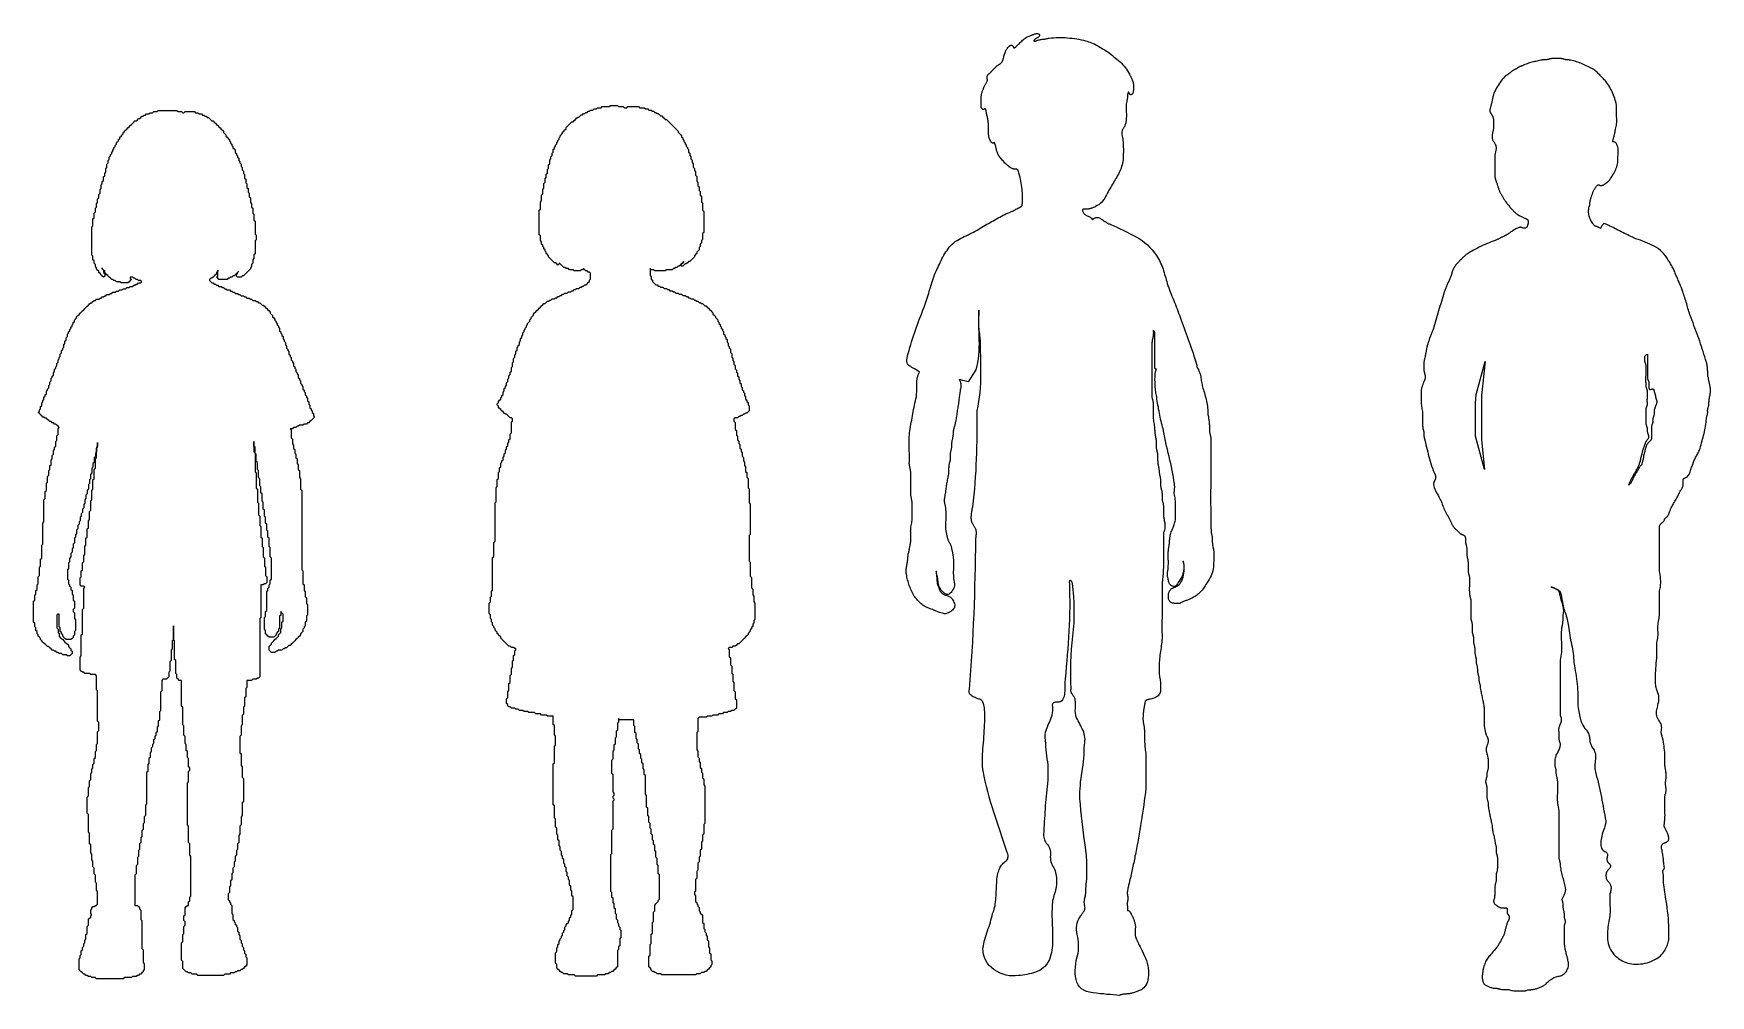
# Model space of a CAD drawing. Extents: x -1089 to 1108, y -567 to 693.
import ezdxf

# ---------------------------------------------------------------- set-up
doc = ezdxf.new("R2010")
doc.units = 0
doc.header["$LTSCALE"] = 20
doc.layers.add('_____1', color=7, linetype='CONTINUOUS')

msp = doc.modelspace()

# ---------------------------------------------------------------- linework, layer by layer
at = {"layer": '_____1', "color": 0, "linetype": 'CONTINUOUS', "flags": 128}
for points in [[(71.7, 249.7), (69.4, 251.2), (67.2, 252.5), (65.2, 253.8), (63.4, 254.9), (61.7, 255.9), (60.2, 256.8), (58.8, 257.6), (57.6, 258.3), (56.6, 259), (55.8, 260.2), (55.3, 261.6), (55.1, 263.5), (55.2, 265.6), (55.5, 268.1), (56.1, 271), (56.9, 274.2), (56.9, 274.2), (56.9, 274.2), (58, 278), (59.1, 281.9), (60.2, 285.7), (61.3, 289.5), (62.5, 293.3), (63.8, 297.1), (65, 300.9), (66.3, 304.6), (67.7, 308.4), (69, 312.2), (70.4, 315.9), (71.8, 319.6), (73.2, 323.4), (74.6, 327.1), (76.1, 330.8), (77.6, 334.6), (77.6, 334.6), (77.6, 334.6), (78.5, 337.2), (79.4, 339.8), (80.3, 342.5), (81.2, 345.1), (82, 347.8), (82.9, 350.4), (83.7, 353.1), (84.5, 355.8), (85.3, 358.5), (86.1, 361.1), (86.9, 363.8), (87.7, 366.5), (88.6, 369.1), (89.4, 371.8), (90.3, 374.4), (91.1, 377.1), (91.1, 377.1), (91.1, 377.1), (92.2, 379.4), (93.3, 381.8), (94.4, 384.1), (95.5, 386.4), (96.6, 388.8), (97.7, 391.1), (98.8, 393.5), (99.9, 395.8), (101.1, 398.1), (102.3, 400.4), (103.6, 402.7), (104.9, 404.9), (106.3, 407.1), (107.7, 409.2), (109.2, 411.3), (110.7, 413.4), (110.7, 413.4), (110.7, 413.4), (112.5, 415.4), (114.5, 417.3), (116.5, 419), (118.6, 420.7), (120.8, 422.2), (123, 423.6), (125.4, 424.9), (127.9, 426.1), (130.4, 427.2), (132.8, 428.4), (135.3, 429.6), (137.7, 430.8), (140.1, 432), (142.5, 433.2), (144.8, 434.5), (147.2, 435.8), (147.2, 435.8), (147.2, 435.8), (149.2, 437.1), (151.3, 438.4), (153.4, 439.7), (155.5, 441), (157.6, 442.2), (159.7, 443.4), (161.9, 444.6), (164.1, 445.7), (166.2, 446.9), (168.4, 448.1), (170.5, 449.2), (172.7, 450.4), (174.8, 451.7), (176.9, 452.9), (179, 454.1), (181.2, 455.4), (181.2, 455.4), (181.2, 455.4), (182.4, 455.9), (183.6, 456.4), (184.8, 456.9), (186.1, 457.4), (187.3, 457.9), (188.5, 458.4), (189.7, 459), (191, 459.5), (192.2, 460), (193.4, 460.6), (194.6, 461.2), (195.7, 461.8), (196.9, 462.4), (198, 463.1), (199.2, 463.7), (200.3, 464.4), (200.3, 464.4), (200.3, 464.4), (201, 464.6), (201.6, 464.9), (202.2, 465.1), (202.7, 465.4), (203.3, 465.7), (203.8, 465.9), (204.2, 466.2), (204.7, 466.5), (205.1, 466.8), (205.4, 467.2), (205.7, 467.6), (206, 468.1), (206.1, 468.7), (206.3, 469.3), (206.3, 470), (206.4, 470.7), (206.4, 470.7), (206.4, 470.7), (206.5, 473.4), (206.6, 476), (206.6, 478.7), (206.6, 481.4), (206.5, 484), (206.3, 486.7), (206.1, 489.3), (205.8, 492), (205.4, 494.7), (205, 497.3), (204.5, 499.9), (204, 502.5), (203.4, 505.1), (202.8, 507.7), (202, 510.3), (201.3, 512.8), (201.3, 512.8), (201.3, 512.8), (201, 513.5), (200.7, 514.1), (200.3, 514.6), (199.9, 515), (199.5, 515.3), (199, 515.5), (198.4, 515.6), (197.8, 515.6), (197.2, 515.6), (196.6, 515.6), (196, 515.7), (195.4, 515.7), (194.7, 515.9), (194.1, 516), (193.5, 516.2), (192.9, 516.4), (192.9, 516.4), (192.9, 516.4), (191.6, 517.1), (190.4, 517.9), (189.2, 518.8), (188.1, 519.7), (186.9, 520.6), (185.8, 521.6), (184.7, 522.6), (183.6, 523.7), (182.6, 524.8), (181.6, 525.9), (180.6, 527), (179.6, 528.1), (178.6, 529.2), (177.7, 530.3), (176.8, 531.5), (175.9, 532.6), (175.9, 532.6), (175.9, 532.6), (175.3, 533.7), (174.8, 534.8), (174.2, 535.9), (173.8, 537), (173.4, 538.2), (173, 539.3), (172.7, 540.5), (172.4, 541.8), (172.1, 543), (171.8, 544.2), (171.5, 545.4), (171.2, 546.6), (170.8, 547.8), (170.5, 548.9), (170.1, 550.1), (169.7, 551.2), (169.7, 551.2), (169.3, 550.7), (168.9, 550.2), (168.5, 549.9), (168.1, 549.7), (167.7, 549.6), (167.4, 549.6), (167, 549.7), (166.7, 550), (166.3, 550.3), (166, 550.7), (165.7, 551), (165.4, 551.4), (165.2, 551.8), (164.9, 552.2), (164.7, 552.7), (164.5, 553.1), (164.5, 553.1), (164.5, 553.1), (163.9, 554.3), (163.3, 555.5), (162.9, 556.7), (162.6, 558), (162.3, 559.3), (162.1, 560.6), (162, 562), (162, 563.4), (162, 564.8), (162.1, 566.2), (162.1, 567.6), (162.1, 568.9), (162.1, 570.3), (162, 571.6), (162, 573), (162, 574.3), (162, 574.3), (162, 574.3), (161.9, 575.5), (161.8, 576.7), (161.6, 577.9), (161.5, 579.1), (161.3, 580.3), (161.1, 581.5), (160.8, 582.7), (160.6, 583.8), (160.3, 585), (160, 586.2), (159.8, 587.3), (159.5, 588.5), (159.3, 589.7), (159.1, 590.9), (158.8, 592), (158.6, 593.2), (158.6, 593.2), (158.6, 593.2), (158.5, 593.8), (158.3, 594.3), (158.2, 594.6), (158, 594.9), (157.8, 595.1), (157.6, 595.1), (157.5, 595), (157.3, 594.9), (157, 594.6), (156.8, 594.4), (156.5, 594.3), (156.2, 594.1), (155.9, 594), (155.5, 593.9), (155.1, 593.8), (154.7, 593.8), (154.7, 593.8), (154.7, 593.8), (154.1, 594.1), (153.6, 594.5), (153.2, 594.9), (152.9, 595.5), (152.6, 596.1), (152.5, 596.8), (152.4, 597.6), (152.4, 598.4), (152.5, 599.3), (152.5, 600.2), (152.5, 601), (152.5, 601.7), (152.5, 602.4), (152.5, 603.1), (152.4, 603.8), (152.4, 604.4), (152.4, 604.4), (152.4, 604.4), (152.4, 605.5), (152.4, 606.7), (152.4, 607.8), (152.4, 608.9), (152.5, 610), (152.6, 611.1), (152.8, 612.2), (152.9, 613.3), (153.1, 614.4), (153.4, 615.4), (153.6, 616.4), (153.9, 617.4), (154.2, 618.4), (154.5, 619.3), (154.9, 620.2), (155.3, 621.1), (155.3, 621.1), (155.3, 621.1), (155.5, 621.7), (155.8, 622.4), (156.1, 623.1), (156.4, 623.7), (156.7, 624.4), (157, 625), (157.4, 625.6), (157.7, 626.2), (158.1, 626.8), (158.5, 627.4), (158.8, 628.1), (159.2, 628.7), (159.5, 629.3), (159.8, 629.9), (160.1, 630.5), (160.4, 631.2), (160.4, 631.2), (160.4, 631.2), (160.5, 631.5), (160.6, 631.8), (160.6, 632.2), (160.7, 632.5), (160.7, 632.8), (160.6, 633.2), (160.6, 633.5), (160.5, 633.8), (160.4, 634.1), (160.3, 634.4), (160.2, 634.7), (160.2, 635), (160.1, 635.4), (160.1, 635.7), (160.1, 636), (160.1, 636.3), (160.1, 636.3), (160.1, 636.3), (160.2, 636.9), (160.3, 637.4), (160.5, 637.9), (160.7, 638.3), (161, 638.8), (161.3, 639.2), (161.7, 639.6), (162.1, 640), (162.6, 640.4), (163, 640.8), (163.4, 641.2), (163.8, 641.6), (164.2, 642), (164.6, 642.4), (165, 642.8), (165.3, 643.2), (165.3, 643.2), (165.3, 643.2), (166, 643.8), (166.6, 644.4), (167.3, 645.1), (167.9, 645.7), (168.6, 646.4), (169.2, 647.1), (169.9, 647.7), (170.5, 648.4), (171.2, 649.1), (171.8, 649.7), (172.5, 650.3), (173.2, 650.9), (174, 651.5), (174.7, 652.1), (175.5, 652.6), (176.3, 653.1), (176.3, 653.1), (176.3, 653.1), (176.7, 653.3), (177.1, 653.6), (177.5, 653.9), (177.9, 654.2), (178.3, 654.5), (178.6, 654.8), (179, 655.1), (179.3, 655.5), (179.6, 655.9), (179.9, 656.2), (180.1, 656.7), (180.4, 657.1), (180.6, 657.5), (180.8, 658), (180.9, 658.5), (181.1, 659), (181.1, 659), (181.1, 659), (181.4, 660.2), (181.7, 661.4), (182, 662.6), (182.3, 663.8), (182.7, 665), (183, 666.2), (183.4, 667.4), (183.8, 668.6), (184.3, 669.7), (184.8, 670.8), (185.4, 671.9), (186, 673), (186.7, 674), (187.5, 674.9), (188.3, 675.8), (189.2, 676.7), (189.2, 676.7), (189.2, 676.7), (189.4, 676.9), (189.6, 677.1), (189.8, 677.2), (190, 677.4), (190.2, 677.5), (190.5, 677.7), (190.7, 677.8), (191, 678), (191.3, 678.1), (191.5, 678.2), (191.8, 678.3), (192, 678.3), (192.2, 678.3), (192.4, 678.2), (192.6, 678.2), (192.8, 678.1), (192.8, 678.1), (192.8, 678.1), (193.1, 677.9), (193.3, 677.7), (193.6, 677.5), (193.8, 677.2), (194, 677), (194.2, 676.6), (194.4, 676.3), (194.5, 675.9), (194.7, 675.6), (194.8, 675.3), (195, 675), (195.2, 674.8), (195.4, 674.7), (195.6, 674.6), (195.8, 674.6), (196.1, 674.7), (196.1, 674.7), (196.1, 674.7), (196.2, 674.7), (196.3, 674.7), (196.5, 674.8), (196.6, 674.9), (196.8, 675), (196.9, 675.1), (197.1, 675.2), (197.2, 675.3), (197.4, 675.5), (197.6, 675.6), (197.7, 675.7), (197.9, 675.9), (198, 676), (198.1, 676.1), (198.3, 676.2), (198.4, 676.3), (198.4, 676.3), (198.4, 676.3), (199.4, 677.4), (200.5, 678.4), (201.5, 679.4), (202.5, 680.4), (203.6, 681.5), (204.6, 682.5), (205.7, 683.5), (206.7, 684.6), (207.8, 685.6), (208.9, 686.5), (210.1, 687.3), (211.3, 688.1), (212.6, 688.9), (213.9, 689.5), (215.2, 690.1), (216.6, 690.6), (216.6, 690.6), (216.6, 690.6), (217.3, 690.9), (218, 691.1), (218.7, 691.4), (219.5, 691.7), (220.3, 692), (221.1, 692.3), (222, 692.6), (222.9, 692.9), (223.8, 693.2), (224.7, 693.4), (225.5, 693.4), (226.3, 693.3), (227, 693.2), (227.7, 692.9), (228.3, 692.5), (228.9, 692), (228.9, 692), (228.9, 692), (229.1, 691.4), (229.1, 690.8), (228.9, 690.2), (228.6, 689.7), (228.1, 689.1), (227.4, 688.5), (226.6, 688), (225.6, 687.5), (224.6, 687), (223.8, 686.4), (223.1, 685.9), (222.5, 685.4), (222.1, 684.9), (221.8, 684.3), (221.6, 683.8), (221.6, 683.3), (221.6, 683.3), (221.6, 683.3), (221.8, 683.2), (222, 683.2), (222.3, 683.2), (222.5, 683.2), (222.7, 683.2), (222.9, 683.3), (223.2, 683.4), (223.4, 683.5), (223.7, 683.6), (223.9, 683.7), (224.2, 683.7), (224.4, 683.8), (224.7, 683.9), (224.9, 684), (225.1, 684.1), (225.3, 684.1), (225.3, 684.1), (225.3, 684.1), (226.2, 684.5), (227.2, 684.8), (228.1, 685), (229.1, 685.3), (230.1, 685.5), (231.2, 685.7), (232.2, 685.9), (233.3, 686), (234.4, 686.1), (235.4, 686.2), (236.5, 686.4), (237.5, 686.6), (238.6, 686.7), (239.6, 686.9), (240.6, 687.2), (241.6, 687.4), (241.6, 687.4), (241.6, 687.4), (244.5, 687.7), (247.5, 687.9), (250.5, 688.1), (253.5, 688.2), (256.5, 688.2), (259.5, 688.1), (262.5, 688), (265.6, 687.8), (268.7, 687.5), (271.7, 687.2), (274.7, 686.8), (277.6, 686.3), (280.6, 685.8), (283.5, 685.2), (286.4, 684.5), (289.2, 683.7), (289.2, 683.7), (289.2, 683.7), (291.3, 683.2), (293.2, 682.7), (295.2, 682), (297.1, 681.3), (299, 680.5), (300.8, 679.7), (302.7, 678.7), (304.4, 677.7), (306.2, 676.7), (308, 675.6), (309.8, 674.6), (311.5, 673.5), (313.3, 672.5), (315, 671.4), (316.8, 670.4), (318.5, 669.3), (318.5, 669.3), (318.5, 669.3), (320.5, 667.8), (322.4, 666.2), (324.4, 664.6), (326.4, 663), (328.4, 661.3), (330.4, 659.7), (332.4, 657.9), (334.4, 656.2), (336.3, 654.4), (338.1, 652.5), (339.8, 650.6), (341.5, 648.6), (342.9, 646.5), (344.3, 644.4), (345.6, 642.2), (346.8, 640), (346.8, 640), (346.8, 640), (347.3, 639), (347.9, 637.9), (348.4, 636.8), (348.9, 635.8), (349.4, 634.7), (349.8, 633.7), (350.3, 632.6), (350.7, 631.5), (351.1, 630.4), (351.5, 629.3), (351.7, 628.2), (351.9, 627.1), (352.1, 625.9), (352.2, 624.7), (352.2, 623.5), (352.1, 622.2), (352.1, 622.2), (352.1, 622.2), (352.1, 621.6), (352, 621), (352, 620.3), (351.9, 619.6), (351.9, 618.9), (351.8, 618.2), (351.7, 617.5), (351.6, 616.7), (351.5, 615.9), (351.3, 615.3), (351, 614.7), (350.6, 614.2), (350.2, 613.8), (349.7, 613.5), (349.1, 613.3), (348.5, 613.2), (348.5, 613.2), (348.5, 613.2), (348.2, 613.2), (347.9, 613.3), (347.6, 613.5), (347.4, 613.7), (347.1, 614), (346.9, 614.3), (346.6, 614.7), (346.4, 615.1), (346.2, 615.5), (346, 615.9), (345.8, 616.1), (345.6, 616.3), (345.5, 616.5), (345.3, 616.5), (345.2, 616.5), (345.1, 616.5), (345.1, 616.5), (345.1, 616.5), (344.9, 615.9), (344.7, 615.3), (344.6, 614.6), (344.4, 614), (344.3, 613.4), (344.3, 612.7), (344.2, 612), (344.2, 611.3), (344.2, 610.6), (344.1, 610), (344.1, 609.3), (344, 608.6), (343.9, 608), (343.8, 607.3), (343.6, 606.7), (343.4, 606.1), (343.4, 606.1), (343.4, 606.1), (343.1, 604.3), (342.8, 602.6), (342.6, 600.8), (342.4, 599), (342.4, 597.2), (342.3, 595.4), (342.4, 593.6), (342.5, 591.8), (342.6, 590), (342.7, 588.1), (342.7, 586.3), (342.7, 584.5), (342.6, 582.8), (342.5, 581), (342.4, 579.2), (342.2, 577.4), (342.2, 577.4), (342.2, 577.4), (342, 576.3), (341.7, 575.2), (341.3, 574.2), (340.9, 573.2), (340.5, 572.2), (340, 571.3), (339.4, 570.3), (338.8, 569.5), (338.3, 568.6), (337.8, 567.6), (337.4, 566.7), (337.1, 565.6), (336.9, 564.6), (336.8, 563.5), (336.8, 562.3), (336.9, 561.2), (336.9, 561.2), (336.9, 561.2), (337.3, 559.1), (337.6, 557.1), (337.9, 555), (338.2, 553), (338.4, 550.9), (338.5, 548.8), (338.7, 546.7), (338.7, 544.5), (338.8, 542.4), (338.8, 540.3), (338.8, 538.2), (338.7, 536.1), (338.7, 534), (338.6, 531.9), (338.5, 529.8), (338.4, 527.7), (338.4, 527.7), (338.4, 527.7), (338.1, 525.6), (337.6, 523.4), (337.1, 521.3), (336.5, 519.2), (335.8, 517.1), (335, 515.1), (334.1, 513.1), (333.2, 511.1), (332.2, 509.2), (331.2, 507.3), (330.1, 505.3), (329.1, 503.4), (328, 501.5), (326.9, 499.7), (325.8, 497.8), (324.7, 495.9), (324.7, 495.9), (324.7, 495.9), (323.4, 494), (322.2, 492), (321, 490), (319.9, 488), (318.7, 485.9), (317.6, 483.9), (316.5, 481.8), (315.4, 479.7), (314.3, 477.6), (313, 475.7), (311.6, 473.8), (310, 472.1), (308.3, 470.6), (306.5, 469.1), (304.6, 467.8), (302.4, 466.6), (302.4, 466.6), (302.4, 466.6), (301.8, 466.3), (301.2, 466), (300.5, 465.7), (299.8, 465.4), (299.1, 465.2), (298.4, 464.9), (297.7, 464.6), (297, 464.4), (296.3, 464.2), (295.5, 463.9), (294.8, 463.8), (294, 463.6), (293.3, 463.5), (292.5, 463.4), (291.8, 463.3), (291, 463.3), (291, 463.3), (291, 463.3), (290.5, 463.3), (290.1, 463.3), (289.6, 463.3), (289.1, 463.3), (288.5, 463.2), (288, 463.2), (287.4, 463.2), (286.9, 463.2), (286.3, 463.1), (285.9, 462.9), (285.6, 462.7), (285.4, 462.4), (285.3, 462), (285.3, 461.5), (285.4, 460.9), (285.6, 460.3), (285.6, 460.3), (285.6, 460.3), (286, 459.3), (286.5, 458.3), (287.1, 457.5), (287.8, 456.7), (288.5, 456.1), (289.4, 455.5), (290.4, 455), (291.4, 454.6), (292.5, 454.2), (293.5, 453.8), (294.4, 453.2), (295.3, 452.6), (296.2, 451.9), (296.9, 451.2), (297.7, 450.3), (298.4, 449.4), (298.4, 449.4), (298.9, 450), (299.5, 450.6), (300.1, 451), (300.7, 451.4), (301.4, 451.8), (302, 452), (302.7, 452.2), (303.4, 452.4), (304.1, 452.5), (304.8, 452.4), (305.5, 452.4), (306.2, 452.2), (306.9, 452), (307.5, 451.7), (308.2, 451.3), (308.8, 450.8), (308.8, 450.8), (308.8, 450.8), (309.7, 450.3), (310.5, 449.8), (311.3, 449.2), (312.1, 448.7), (312.9, 448.1), (313.7, 447.6), (314.5, 447.1), (315.3, 446.6), (316.1, 446), (316.9, 445.5), (317.8, 445.1), (318.6, 444.6), (319.5, 444.2), (320.4, 443.8), (321.3, 443.4), (322.2, 443), (322.2, 443), (322.2, 443), (326.3, 441.2), (330.4, 439.4), (334.5, 437.5), (338.7, 435.5), (342.8, 433.5), (347, 431.4), (351.2, 429.2), (355.4, 427), (359.5, 424.6), (363.3, 422), (367, 419.3), (370.4, 416.3), (373.6, 413.1), (376.6, 409.7), (379.4, 406.1), (382, 402.3), (382, 402.3), (382, 402.3), (383.4, 400.2), (384.7, 398.2), (385.9, 396.1), (387, 393.9), (388, 391.7), (389, 389.5), (389.9, 387.2), (390.7, 384.8), (391.4, 382.4), (392.1, 380.1), (392.8, 377.7), (393.5, 375.3), (394.2, 373), (394.9, 370.6), (395.6, 368.3), (396.2, 366), (396.2, 366), (396.2, 366), (397.2, 363.1), (398.2, 360.3), (399.2, 357.5), (400.2, 354.7), (401.3, 352), (402.4, 349.2), (403.5, 346.4), (404.7, 343.7), (405.8, 341), (407, 338.2), (408.1, 335.4), (409.1, 332.7), (410.2, 329.9), (411.2, 327.1), (412.2, 324.3), (413.2, 321.5), (413.2, 321.5), (413.2, 321.5), (414.5, 317.9), (415.9, 314.3), (417.2, 310.7), (418.6, 307.1), (419.9, 303.5), (421.2, 299.8), (422.5, 296.2), (423.7, 292.5), (425, 288.9), (426.3, 285.2), (427.5, 281.6), (428.7, 277.9), (430, 274.3), (431.2, 270.6), (432.4, 267), (433.6, 263.3), (433.6, 263.3), (433.6, 263.3), (433.8, 262.8), (433.9, 262.4), (434, 262), (434.2, 261.5), (434.3, 261.1), (434.4, 260.7), (434.5, 260.4), (434.6, 260), (434.7, 259.6), (434.8, 259.3), (434.9, 258.9), (434.9, 258.5), (435, 258.1), (435, 257.7), (435, 257.3), (435, 256.8), (435, 256.8), (435, 256.8), (436.1, 255), (437, 253.2), (437.8, 251.4), (438.5, 249.6), (439.1, 247.8), (439.7, 246), (440.1, 244.1), (440.4, 242.3), (440.6, 240.6), (440.9, 238.8), (441.2, 237), (441.5, 235.3), (441.9, 233.6), (442.2, 232), (442.6, 230.3), (443, 228.7), (443, 228.7), (443, 228.7), (443.7, 226.6), (444.3, 224.5), (444.9, 222.4), (445.5, 220.3), (446.1, 218.1), (446.6, 216), (447.2, 213.8), (447.6, 211.6), (448.1, 209.4), (448.5, 207.2), (448.8, 205), (449.1, 202.7), (449.3, 200.5), (449.5, 198.3), (449.6, 196.1), (449.6, 193.9), (449.6, 193.9), (449.6, 193.9), (449.9, 192.7), (450.1, 191.4), (450.3, 190.2), (450.5, 188.9), (450.7, 187.7), (450.9, 186.4), (451, 185.2), (451.2, 183.9), (451.3, 182.6), (451.3, 181.4), (451.4, 180.1), (451.4, 178.8), (451.5, 177.5), (451.5, 176.2), (451.5, 174.9), (451.4, 173.5), (451.4, 173.5), (451.4, 173.5), (451.5, 172.7), (451.6, 171.9), (451.7, 171), (451.9, 170.2), (452, 169.4), (452.2, 168.6), (452.4, 167.8), (452.6, 167), (452.8, 166.2), (452.9, 165.4), (453.1, 164.6), (453.2, 163.8), (453.3, 162.9), (453.3, 162.1), (453.3, 161.2), (453.3, 160.4), (453.3, 160.4), (453.3, 160.4), (453.4, 152.9), (453.4, 145.4), (453.4, 137.8), (453.4, 130.3), (453.4, 122.8), (453.4, 115.3), (453.3, 107.8), (453.2, 100.2), (453.1, 92.7), (453.1, 85.2), (453.1, 77.7), (453.2, 70.2), (453.2, 62.7), (453.4, 55.2), (453.5, 47.7), (453.7, 40.2), (453.7, 40.2), (453.7, 40.2), (454, 39.2), (454.2, 38.2), (454.4, 37.2), (454.6, 36.2), (454.8, 35.2), (454.9, 34.1), (455, 33.1), (455, 32.1), (455.1, 31), (455.1, 30), (455.2, 29), (455.2, 27.9), (455.3, 26.9), (455.4, 25.9), (455.4, 24.9), (455.5, 23.9), (455.5, 23.9), (455.5, 23.9), (455.6, 23.2), (455.7, 22.5), (455.8, 21.9), (456, 21.2), (456.1, 20.6), (456.2, 19.9), (456.4, 19.3), (456.5, 18.6), (456.7, 18), (456.8, 17.3), (456.9, 16.6), (457, 16), (457.1, 15.3), (457.1, 14.6), (457.1, 13.9), (457.1, 13.2), (457.1, 13.2), (457.1, 13.2), (457.2, 10.2), (457.2, 7.2), (457.2, 4.4), (457.1, 1.7), (457, -0.9), (456.8, -3.4), (456.7, -5.8), (456.4, -8), (456.1, -10.2), (455.5, -12.5), (454.8, -14.8), (453.8, -17.2), (452.6, -19.7), (451.2, -22.2), (449.6, -24.8), (447.8, -27.4), (447.8, -27.4), (447.8, -27.4), (447, -28.9), (446.1, -30.4), (445.2, -31.8), (444.2, -33.3), (443.2, -34.6), (442.1, -36), (441, -37.2), (439.7, -38.5), (438.5, -39.7), (437.2, -40.9), (435.8, -42), (434.5, -43), (433.1, -44), (431.7, -44.9), (430.2, -45.8), (428.7, -46.6), (428.7, -46.6), (428.7, -46.6), (427.7, -47.1), (426.8, -47.6), (425.8, -48), (424.8, -48.4), (423.8, -48.8), (422.8, -49.1), (421.7, -49.5), (420.7, -49.7), (419.6, -50.1), (418.6, -50.4), (417.6, -50.8), (416.6, -51.3), (415.7, -51.8), (414.7, -52.3), (413.8, -52.9), (413, -53.6), (413, -53.6), (412.2, -53.6), (411.4, -53.6), (410.6, -53.5), (409.7, -53.5), (408.9, -53.5), (408.1, -53.5), (407.3, -53.5), (406.5, -53.5), (405.7, -53.5), (404.9, -53.4), (404.2, -53.3), (403.5, -53.2), (402.8, -53), (402.2, -52.7), (401.5, -52.5), (401, -52.1), (401, -52.1), (401, -52.1), (400.2, -51.6), (399.6, -51), (399.1, -50.3), (398.6, -49.6), (398.3, -48.7), (398, -47.8), (397.8, -46.8), (397.7, -45.7), (397.7, -44.6), (397.7, -43.5), (397.8, -42.5), (397.9, -41.6), (398, -40.7), (398.2, -39.8), (398.5, -39), (398.7, -38.3), (398.7, -38.3), (398.7, -38.3), (399.1, -37.5), (399.5, -36.8), (399.9, -36.1), (400.4, -35.6), (400.9, -35), (401.6, -34.5), (402.2, -34.1), (402.9, -33.7), (403.7, -33.4), (404.4, -33), (405.1, -32.7), (405.9, -32.4), (406.6, -32.1), (407.3, -31.7), (408, -31.4), (408.7, -31.1), (408.7, -31.1), (408.7, -31.1), (410.3, -30.1), (411.7, -28.8), (413, -27.3), (414.2, -25.6), (415.2, -23.7), (416.1, -21.5), (416.9, -19.2), (417.5, -16.6), (418, -13.9), (418.3, -11.4), (418.6, -9), (418.6, -6.7), (418.6, -4.6), (418.4, -2.5), (418.1, -0.6), (417.6, 1.1), (417.6, 1.1), (417.6, 1.1), (417.6, 1.3), (417.5, 1.4), (417.5, 1.5), (417.4, 1.6), (417.4, 1.6), (417.3, 1.6), (417.2, 1.7), (417.2, 1.6), (417.1, 1.6), (417.1, 1.6), (417.1, 1.5), (417, 1.4), (417, 1.3), (417, 1.2), (417, 1.1), (417, 0.9), (417, 0.9), (417, 0.9), (417.4, -0.2), (417.6, -1.4), (417.9, -2.6), (418, -3.7), (418.1, -4.9), (418.1, -6.1), (418.1, -7.3), (417.9, -8.5), (417.8, -9.7), (417.6, -10.9), (417.4, -12.1), (417.1, -13.3), (416.8, -14.4), (416.5, -15.6), (416.1, -16.7), (415.7, -17.8), (415.7, -17.8), (415.7, -17.8), (415.2, -18.8), (414.5, -19.8), (413.9, -21), (413.2, -22.2), (412.4, -23.5), (411.5, -24.8), (410.7, -26.3), (409.7, -27.8), (408.7, -29.2), (407.7, -30.3), (406.6, -31), (405.5, -31.4), (404.3, -31.4), (403.1, -31.1), (401.9, -30.5), (400.6, -29.5), (400.6, -29.5), (400.6, -29.5), (400.1, -28.9), (399.6, -28.3), (399.2, -27.7), (398.9, -27.1), (398.6, -26.4), (398.3, -25.6), (398.1, -24.9), (397.9, -24), (397.7, -23.2), (397.6, -22.4), (397.4, -21.6), (397.3, -20.8), (397.1, -20), (397, -19.2), (396.8, -18.4), (396.6, -17.6), (396.6, -17.6), (396.6, -17.6), (396.5, -16.8), (396.5, -16.1), (396.4, -15.3), (396.4, -14.5), (396.5, -13.7), (396.6, -12.9), (396.7, -12.2), (396.9, -11.4), (397.1, -10.7), (397.2, -9.9), (397.3, -9.1), (397.5, -8.3), (397.5, -7.6), (397.6, -6.8), (397.6, -6), (397.6, -5.2), (397.6, -5.2), (397.6, -5.2), (397.6, -3.7), (397.7, -2.2), (397.7, -0.8), (397.7, 0.7), (397.7, 2.2), (397.6, 3.7), (397.6, 5.2), (397.6, 6.7), (397.6, 8.1), (397.5, 9.6), (397.5, 11.1), (397.6, 12.6), (397.6, 14.1), (397.7, 15.5), (397.8, 17), (397.9, 18.4), (397.9, 18.4), (397.9, 18.4), (398.2, 19.5), (398.4, 20.6), (398.6, 21.6), (398.8, 22.7), (398.9, 23.8), (399.1, 24.9), (399.2, 26), (399.3, 27.1), (399.3, 28.3), (399.4, 29.4), (399.5, 30.5), (399.6, 31.6), (399.8, 32.7), (399.9, 33.7), (400, 34.8), (400.2, 35.8), (400.2, 35.8), (400.2, 35.8), (400.7, 37.3), (401.1, 38.7), (401.6, 40.1), (402.2, 41.6), (402.7, 43), (403.3, 44.4), (403.8, 45.8), (404.4, 47.2), (405, 48.6), (405.5, 50.1), (405.9, 51.5), (406.3, 53), (406.6, 54.5), (406.9, 56), (407.1, 57.5), (407.2, 59), (407.2, 59), (407.2, 59), (407.2, 61), (407.2, 63), (407.2, 64.9), (407.2, 66.9), (407.2, 68.9), (407.2, 70.9), (407.2, 72.9), (407.2, 74.9), (407.2, 76.9), (407.1, 78.8), (407, 80.8), (406.8, 82.8), (406.5, 84.7), (406.2, 86.7), (405.9, 88.6), (405.5, 90.5), (405.5, 90.5), (405.5, 90.5), (405.5, 91.3), (405.5, 92.1), (405.5, 92.9), (405.6, 93.7), (405.6, 94.4), (405.7, 95.2), (405.8, 95.9), (405.9, 96.7), (405.9, 97.4), (406, 98.2), (406, 98.9), (406, 99.6), (405.9, 100.4), (405.9, 101.1), (405.8, 101.9), (405.6, 102.6), (405.6, 102.6), (405.6, 102.6), (405, 107.2), (404.3, 111.8), (403.5, 116.3), (402.7, 120.9), (401.8, 125.4), (400.8, 129.9), (399.8, 134.4), (398.7, 139), (397.6, 143.5), (396.5, 148), (395.4, 152.5), (394.4, 157), (393.4, 161.5), (392.5, 166.1), (391.6, 170.6), (390.7, 175.1), (390.7, 175.1), (390.7, 175.1), (390, 177.7), (389.4, 180.3), (388.8, 182.9), (388.2, 185.5), (387.6, 188.1), (387, 190.7), (386.5, 193.3), (386, 195.9), (385.5, 198.6), (385, 201.2), (384.6, 203.9), (384.1, 206.5), (383.7, 209.1), (383.2, 211.7), (382.8, 214.3), (382.4, 217), (382.4, 217), (382.4, 217), (382.1, 218.8), (381.8, 220.6), (381.5, 222.4), (381.2, 224.2), (381, 226.1), (380.8, 227.9), (380.6, 229.7), (380.5, 231.6), (380.4, 233.4), (380.3, 235.3), (380.3, 237.1), (380.2, 239), (380.2, 240.8), (380.3, 242.7), (380.3, 244.5), (380.4, 246.4), (380.4, 246.4), (380.4, 246.4), (380.4, 246.9), (380.4, 247.4), (380.5, 247.9), (380.5, 248.4), (380.6, 248.9), (380.7, 249.4), (380.8, 249.8), (381, 250.3), (381.1, 250.7), (381.2, 251.2), (381.4, 251.6), (381.6, 252), (381.7, 252.5), (381.9, 252.9), (382.1, 253.3), (382.2, 253.7), (382.2, 253.7), (381.9, 253.7), (381.6, 253.7), (381.3, 253.8), (381, 253.9), (380.8, 254), (380.6, 254.2), (380.4, 254.4), (380.3, 254.6), (380.2, 254.9), (380.1, 255.2), (380, 255.5), (379.9, 255.8), (379.9, 256.1), (379.8, 256.4), (379.8, 256.7), (379.8, 257), (379.8, 257), (379.8, 257), (379.8, 259.7), (379.8, 262.4), (379.8, 265.1), (379.8, 267.8), (379.8, 270.5), (379.8, 273.3), (379.8, 276), (379.8, 278.7), (379.8, 281.4), (379.8, 284.1), (379.8, 286.8), (379.8, 289.5), (379.8, 292.2), (379.8, 295), (379.8, 297.7), (379.8, 300.4), (379.8, 300.4), (379.8, 300.4), (379.9, 300.7), (379.9, 301), (379.8, 301.3), (379.8, 301.6), (379.7, 301.9), (379.7, 302.2), (379.6, 302.5), (379.4, 302.7), (379.3, 303), (379.2, 303.2), (379, 303.4), (378.8, 303.7), (378.6, 303.9), (378.4, 304.2), (378.2, 304.4), (377.9, 304.6), (377.9, 304.6), (378, 303.3), (378.1, 302.1), (378.1, 300.9), (378, 299.7), (377.9, 298.5), (377.8, 297.3), (377.6, 296.2), (377.4, 295.1), (377.2, 294), (376.9, 292.8), (376.7, 291.7), (376.5, 290.6), (376.4, 289.4), (376.2, 288.2), (376.1, 287), (376, 285.8), (376, 285.8), (376, 285.8), (376, 281.7), (376, 277.6), (376, 273.5), (376, 269.5), (376, 265.4), (376, 261.3), (376, 257.2), (376, 253.1), (376, 249.1), (376, 245), (376, 240.9), (376, 236.8), (376, 232.7), (376, 228.6), (376, 224.6), (376, 220.5), (376, 220.5), (376, 220.5), (376, 219.6), (376, 218.8), (376, 217.9), (376.1, 217.1), (376.2, 216.3), (376.4, 215.5), (376.6, 214.8), (376.8, 214), (377, 213.2), (377.2, 212.5), (377.4, 211.7), (377.5, 210.8), (377.6, 210), (377.7, 209.2), (377.8, 208.3), (377.9, 207.4), (377.9, 207.4), (377.9, 207.4), (377.9, 205.5), (377.9, 203.7), (377.9, 201.8), (377.9, 199.9), (377.9, 198.1), (377.9, 196.2), (377.9, 194.4), (377.9, 192.5), (377.9, 190.7), (378, 188.8), (378.2, 187), (378.4, 185.1), (378.6, 183.3), (378.9, 181.5), (379.3, 179.6), (379.7, 177.8), (379.7, 177.8), (379.7, 177.8), (379.7, 176.6), (379.7, 175.4), (379.7, 174.3), (379.8, 173.2), (379.8, 172.1), (379.9, 171.1), (380, 170), (380.2, 169), (380.3, 168), (380.5, 167), (380.7, 165.9), (380.8, 164.9), (381, 163.8), (381.2, 162.7), (381.4, 161.6), (381.6, 160.5), (381.6, 160.5), (381.6, 160.5), (381.7, 159.8), (381.7, 159), (381.8, 158.3), (381.8, 157.5), (381.8, 156.7), (381.8, 156), (381.8, 155.2), (381.7, 154.4), (381.7, 153.6), (381.7, 152.9), (381.7, 152.1), (381.8, 151.4), (381.8, 150.7), (381.9, 150), (382, 149.3), (382.1, 148.6), (382.1, 148.6), (382.1, 148.6), (382.2, 148.2), (382.3, 147.7), (382.4, 147.3), (382.5, 146.8), (382.6, 146.4), (382.7, 145.9), (382.8, 145.4), (382.9, 145), (383.1, 144.5), (383.2, 144.1), (383.2, 143.6), (383.3, 143.2), (383.4, 142.7), (383.5, 142.2), (383.5, 141.8), (383.6, 141.3), (383.6, 141.3), (383.6, 141.3), (383.6, 140.1), (383.6, 138.9), (383.6, 137.7), (383.6, 136.6), (383.7, 135.4), (383.7, 134.3), (383.8, 133.1), (383.9, 132), (384, 130.8), (384.1, 129.7), (384.3, 128.5), (384.5, 127.4), (384.7, 126.2), (384.9, 125.1), (385.1, 123.9), (385.4, 122.8), (385.4, 122.8), (385.4, 122.8), (385.4, 121.9), (385.5, 121), (385.5, 120.1), (385.6, 119.2), (385.7, 118.4), (385.8, 117.5), (385.9, 116.6), (386.1, 115.8), (386.3, 115), (386.4, 114.1), (386.6, 113.3), (386.8, 112.4), (386.9, 111.6), (387.1, 110.7), (387.2, 109.9), (387.4, 109), (387.4, 109), (387.4, 109), (387.4, 108.7), (387.4, 108.3), (387.5, 108), (387.5, 107.6), (387.5, 107.2), (387.5, 106.9), (387.5, 106.5), (387.5, 106.2), (387.5, 105.8), (387.5, 105.5), (387.5, 105.1), (387.5, 104.7), (387.5, 104.4), (387.5, 104), (387.5, 103.7), (387.5, 103.3), (387.5, 103.3), (387.5, 103.3), (387.5, 102.5), (387.5, 101.7), (387.6, 101), (387.6, 100.2), (387.7, 99.5), (387.8, 98.8), (388, 98.1), (388.2, 97.4), (388.4, 96.7), (388.5, 96), (388.7, 95.4), (388.8, 94.7), (389, 93.9), (389.1, 93.2), (389.2, 92.5), (389.3, 91.7), (389.3, 91.7), (389.3, 91.7), (389.3, 91.4), (389.4, 91), (389.4, 90.7), (389.4, 90.3), (389.4, 90), (389.4, 89.6), (389.4, 89.2), (389.4, 88.9), (389.4, 88.5), (389.4, 88.2), (389.4, 87.8), (389.4, 87.5), (389.4, 87.1), (389.4, 86.7), (389.4, 86.4), (389.4, 86), (389.4, 86), (389.4, 86), (389.4, 85.2), (389.4, 84.4), (389.5, 83.6), (389.6, 82.8), (389.7, 82.1), (389.8, 81.3), (389.9, 80.6), (390.1, 79.9), (390.3, 79.3), (390.5, 78.6), (390.7, 77.8), (390.8, 77.1), (391, 76.4), (391.1, 75.6), (391.2, 74.9), (391.3, 74.1), (391.3, 74.1), (391.3, 74.1), (391.3, 73.2), (391.3, 72.4), (391.4, 71.6), (391.4, 70.7), (391.4, 69.9), (391.4, 69), (391.4, 68.1), (391.3, 67.3), (391.3, 66.4), (391.3, 65.5), (391.3, 64.7), (391.3, 63.8), (391.3, 63), (391.4, 62.1), (391.4, 61.3), (391.5, 60.4), (391.5, 60.4), (391.5, 60.4), (391.6, 59.3), (391.8, 58.1), (392, 57), (392.2, 55.8), (392.4, 54.6), (392.7, 53.4), (392.9, 52.1), (393.1, 50.8), (393.3, 49.6), (393.3, 48.2), (393.3, 46.9), (393.1, 45.5), (392.9, 44.1), (392.5, 42.6), (392, 41.1), (391.4, 39.6), (391.4, 39.6), (391.3, 35.4), (391.3, 31.3), (391.3, 27.1), (391.3, 23), (391.3, 18.8), (391.3, 14.7), (391.4, 10.6), (391.4, 6.4), (391.4, 2.3), (391.4, -1.8), (391.2, -6), (391, -10.1), (390.7, -14.2), (390.4, -18.3), (389.9, -22.4), (389.4, -26.5), (389.4, -26.5), (389.4, -26.5), (389.6, -31.1), (389.7, -35.7), (389.8, -40.2), (389.8, -44.8), (389.8, -49.4), (389.8, -53.9), (389.7, -58.4), (389.6, -63), (389.5, -67.5), (389.4, -72), (389.3, -76.6), (389.3, -81.1), (389.3, -85.7), (389.3, -90.3), (389.4, -94.9), (389.4, -99.5), (389.4, -99.5), (389.4, -99.5), (389.2, -101.9), (389, -104.3), (388.7, -106.7), (388.4, -109.1), (388.1, -111.5), (387.8, -114), (387.4, -116.4), (387.1, -118.8), (386.7, -121.2), (386.4, -123.7), (386.1, -126.1), (385.9, -128.5), (385.8, -131), (385.7, -133.4), (385.6, -135.8), (385.6, -138.3), (385.6, -138.3), (385.6, -138.3), (385.5, -140), (385.5, -141.7), (385.5, -143.4), (385.6, -145), (385.7, -146.6), (385.9, -148.3), (386.2, -149.9), (386.5, -151.4), (386.8, -153), (387.1, -154.6), (387.3, -156.2), (387.5, -157.8), (387.6, -159.4), (387.6, -161.1), (387.6, -162.7), (387.5, -164.4), (387.5, -164.4), (387.5, -164.4), (387.6, -166), (387.5, -167.4), (387.3, -168.8), (387, -170.1), (386.5, -171.3), (385.9, -172.5), (385.1, -173.5), (384.2, -174.5), (383.2, -175.3), (382.2, -176.1), (381, -176.8), (379.8, -177.4), (378.6, -177.9), (377.3, -178.3), (375.9, -178.6), (374.5, -178.9), (374.5, -178.9), (374.5, -178.9), (373.9, -179), (373.4, -179.1), (372.8, -179.2), (372.3, -179.4), (371.8, -179.5), (371.2, -179.6), (370.7, -179.8), (370.2, -179.9), (369.7, -180.1), (369.2, -180.3), (368.8, -180.5), (368.4, -180.8), (368.1, -181.1), (367.8, -181.4), (367.5, -181.8), (367.3, -182.3), (367.3, -182.3), (367.3, -182.3), (367.1, -183.5), (366.8, -184.8), (366.6, -186.1), (366.3, -187.3), (366.1, -188.5), (365.9, -189.8), (365.7, -191), (365.5, -192.2), (365.3, -193.5), (365.2, -194.7), (365, -195.9), (364.9, -197.2), (364.8, -198.5), (364.6, -199.8), (364.5, -201.1), (364.5, -202.4), (364.5, -202.4), (364.5, -202.4), (364.4, -203.5), (364.4, -204.6), (364.4, -205.6), (364.5, -206.7), (364.5, -207.7), (364.7, -208.7), (364.8, -209.7), (365, -210.7), (365.2, -211.8), (365.4, -212.8), (365.6, -213.8), (365.8, -214.8), (365.9, -215.8), (366.1, -216.9), (366.2, -217.9), (366.3, -219), (366.3, -219), (366.3, -219), (366.3, -221.1), (366.3, -223.2), (366.3, -225.2), (366.3, -227.3), (366.3, -229.3), (366.4, -231.4), (366.5, -233.4), (366.6, -235.4), (366.7, -237.4), (366.9, -239.4), (367.1, -241.5), (367.3, -243.5), (367.5, -245.5), (367.7, -247.5), (368, -249.6), (368.3, -251.6), (368.3, -251.6), (368.3, -251.6), (368.3, -254.4), (368.3, -257.1), (368.3, -259.9), (368.3, -262.6), (368.3, -265.4), (368.3, -268.2), (368.3, -270.9), (368.3, -273.7), (368.3, -276.4), (368.3, -279.2), (368.3, -281.9), (368.3, -284.7), (368.3, -287.5), (368.3, -290.2), (368.2, -293), (368.2, -295.7), (368.2, -295.7), (368.2, -295.7), (367.6, -301.2), (366.9, -306.6), (366.2, -312.1), (365.4, -317.5), (364.7, -323), (363.9, -328.4), (363, -333.9), (362.2, -339.3), (361.3, -344.8), (360.4, -350.2), (359.4, -355.6), (358.5, -361.1), (357.5, -366.5), (356.5, -371.9), (355.5, -377.3), (354.5, -382.7), (354.5, -382.7), (354.5, -382.7), (354, -384.9), (353.6, -387.1), (353.2, -389.3), (352.7, -391.4), (352.3, -393.6), (351.8, -395.8), (351.3, -398), (350.9, -400.1), (350.4, -402.3), (349.9, -404.5), (349.4, -406.6), (348.9, -408.8), (348.4, -411), (347.9, -413.1), (347.4, -415.3), (346.9, -417.4), (346.9, -417.4), (346.9, -417.4), (346.6, -418.8), (346.2, -420.1), (345.9, -421.5), (345.6, -422.8), (345.3, -424.2), (345, -425.5), (344.7, -426.9), (344.4, -428.2), (344.1, -429.6), (344, -430.9), (343.9, -432.3), (343.9, -433.6), (344, -435), (344.1, -436.4), (344.4, -437.8), (344.7, -439.2), (344.7, -439.2), (344.7, -439.2), (344.7, -439.7), (344.7, -440.2), (344.7, -440.7), (344.7, -441.2), (344.6, -441.8), (344.5, -442.3), (344.4, -442.8), (344.3, -443.4), (344.2, -443.9), (344.1, -444.4), (344, -444.9), (343.9, -445.5), (343.8, -446), (343.8, -446.5), (343.8, -447), (343.8, -447.5), (343.8, -447.5), (343.8, -447.5), (343.8, -448), (343.9, -448.5), (343.9, -449), (343.9, -449.5), (344, -450), (344, -450.6), (344, -451.1), (344.1, -451.6), (344.1, -452.2), (344.2, -452.7), (344.2, -453.2), (344.2, -453.7), (344.1, -454.2), (344.1, -454.7), (344.1, -455.2), (344, -455.7), (344, -455.7), (344, -455.7), (344, -455.7), (344.1, -455.8), (344.1, -455.8), (344.1, -455.8), (344.2, -455.9), (344.2, -455.9), (344.3, -455.9), (344.4, -455.9), (344.4, -455.9), (344.5, -455.9), (344.6, -455.9), (344.6, -455.9), (344.7, -456), (344.8, -456), (344.8, -456), (344.9, -456), (344.9, -456), (344.9, -456), (345.3, -456.1), (345.7, -456.2), (346, -456.4), (346.3, -456.6), (346.6, -456.8), (346.9, -457.1), (347.2, -457.4), (347.4, -457.8), (347.6, -458.1), (347.9, -458.5), (348.1, -458.9), (348.3, -459.3), (348.5, -459.7), (348.8, -460.2), (349, -460.6), (349.2, -461.1), (349.2, -461.1), (349.2, -461.1), (349.7, -462.1), (350.2, -463), (350.6, -464), (351.1, -464.9), (351.5, -465.9), (351.9, -466.9), (352.3, -467.9), (352.7, -468.9), (353.1, -469.8), (353.4, -470.9), (353.7, -471.9), (354, -472.9), (354.2, -474), (354.4, -475), (354.5, -476.1), (354.7, -477.2), (354.7, -477.2), (354.7, -477.2), (354.5, -478.5), (354.4, -479.7), (354.3, -480.9), (354.2, -482.2), (354.2, -483.3), (354.2, -484.5), (354.2, -485.6), (354.2, -486.7), (354.2, -487.8), (354.4, -488.9), (354.6, -490.1), (354.9, -491.2), (355.3, -492.3), (355.8, -493.4), (356.3, -494.6), (356.9, -495.7), (356.9, -495.7), (356.9, -495.7), (357.7, -497.3), (358.6, -499.2), (359.6, -501.3), (360.7, -503.6), (361.9, -506.2), (363.2, -508.9), (364.7, -511.9), (366.2, -515.1), (367.7, -518.4), (369, -521.7), (370, -525), (370.8, -528.2), (371.4, -531.5), (371.7, -534.7), (371.9, -537.8), (371.7, -541), (371.4, -544), (370.9, -546.8), (370.2, -549.4), (369.3, -551.7), (368.2, -553.8), (367, -555.7), (365.5, -557.4), (363.9, -558.8), (363.9, -558.8), (363.9, -558.8), (362.9, -559.4), (361.9, -559.9), (360.9, -560.4), (359.8, -560.9), (358.8, -561.4), (357.7, -561.9), (356.6, -562.3), (355.5, -562.7), (354.4, -563.1), (353.3, -563.4), (352.2, -563.8), (351.1, -564.1), (350, -564.4), (348.8, -564.6), (347.7, -564.9), (346.6, -565.1), (346.6, -565.1), (346.6, -565.1), (345.7, -565.2), (344.9, -565.3), (344.1, -565.4), (343.3, -565.4), (342.5, -565.5), (341.6, -565.5), (340.8, -565.6), (340, -565.6), (339.1, -565.7), (338.3, -565.8), (337.5, -565.9), (336.7, -566.1), (336, -566.4), (335.2, -566.6), (334.5, -567), (333.7, -567.4), (333.7, -567.4), (329.8, -567), (325.7, -566.7), (321.5, -566.3), (317.2, -565.9), (312.9, -565.4), (308.4, -565), (303.7, -564.5), (299, -564), (294.5, -563.2), (290.5, -562.1), (286.9, -560.5), (283.9, -558.6), (281.4, -556.2), (279.4, -553.4), (277.8, -550.1), (276.8, -546.5), (276.2, -542.6), (275.8, -538.6), (275.7, -534.5), (275.9, -530.2), (276.3, -525.9), (277.1, -521.4), (278.1, -516.8), (279.4, -512.1), (279.4, -512.1), (279.4, -512.1), (279.8, -509.2), (280, -506.2), (280.1, -503.1), (280.1, -500.1), (279.8, -497), (279.5, -493.9), (279, -490.8), (278.3, -487.6), (277.7, -484.5), (277.4, -481.4), (277.5, -478.4), (277.8, -475.4), (278.4, -472.5), (279.3, -469.6), (280.5, -466.8), (282, -464.1), (282, -464.1), (282, -464.1), (282.6, -463.2), (283.2, -462.4), (283.8, -461.5), (284.4, -460.6), (285, -459.8), (285.6, -458.9), (286.2, -458.1), (286.9, -457.2), (287.4, -456.3), (287.9, -455.4), (288.2, -454.5), (288.4, -453.5), (288.5, -452.5), (288.4, -451.4), (288.3, -450.3), (288, -449.1), (288, -449.1), (288, -449.1), (287.8, -447.9), (287.7, -446.6), (287.6, -445.4), (287.6, -444.2), (287.7, -442.9), (287.8, -441.7), (288.1, -440.5), (288.4, -439.3), (288.7, -438.1), (289, -436.9), (289.2, -435.7), (289.3, -434.4), (289.4, -433.2), (289.5, -431.9), (289.4, -430.6), (289.4, -429.3), (289.4, -429.3), (289.4, -429.3), (290.2, -421.8), (290.7, -414.3), (291, -406.8), (291, -399.3), (290.8, -391.8), (290.3, -384.4), (289.6, -376.9), (288.6, -369.4), (287.5, -361.9), (286.5, -354.4), (285.5, -346.9), (284.6, -339.4), (283.8, -331.9), (283.1, -324.5), (282.4, -317), (281.7, -309.5), (281.7, -309.5), (281.7, -309.5), (281.8, -305.1), (281.9, -300.6), (282.1, -296.2), (282.4, -291.7), (282.8, -287.3), (283.3, -282.9), (283.9, -278.5), (284.6, -274.1), (285.3, -269.7), (285.9, -265.3), (286.4, -260.9), (286.8, -256.5), (287.2, -252.1), (287.4, -247.7), (287.6, -243.2), (287.7, -238.8), (287.7, -238.8), (287.7, -238.8), (288.1, -236.3), (288.4, -233.8), (288.5, -231.4), (288.3, -229.1), (288, -226.8), (287.5, -224.5), (286.8, -222.3), (286, -220.2), (285, -218.1), (284, -216), (283, -213.9), (281.9, -211.8), (280.8, -209.7), (279.7, -207.6), (278.6, -205.5), (277.4, -203.4), (277.4, -203.4), (277.4, -203.4), (277, -202.1), (276.6, -200.7), (276.3, -199.4), (276, -197.9), (275.9, -196.5), (275.8, -194.9), (275.8, -193.4), (275.9, -191.8), (276, -190.2), (276.1, -188.6), (276.1, -187), (276.1, -185.5), (276.1, -184), (276, -182.6), (275.8, -181.2), (275.7, -179.8), (275.7, -179.8), (275.7, -179.8), (275.4, -178.8), (275, -177.9), (274.6, -177), (274.2, -176.1), (273.7, -175.3), (273.2, -174.5), (272.7, -173.7), (272.1, -173), (271.5, -172.2), (271, -171.4), (270.6, -170.6), (270.3, -169.7), (270.1, -168.7), (270.1, -167.7), (270.1, -166.7), (270.2, -165.6), (270.2, -165.6), (270.2, -165.6), (269.9, -156.9), (269.8, -148.2), (269.8, -139.5), (270.1, -130.9), (270.5, -122.2), (271, -113.6), (271.8, -105), (272.7, -96.3), (273.6, -87.7), (274.1, -79.1), (274.5, -70.5), (274.5, -61.8), (274.3, -53.2), (273.8, -44.6), (273, -35.9), (272, -27.3), (272, -27.3), (272, -27.3), (271.8, -26.5), (271.6, -25.9), (271.4, -25.3), (271.1, -24.8), (270.8, -24.3), (270.4, -24), (270, -23.7), (269.5, -23.6), (269.1, -23.5), (268.7, -23.6), (268.4, -23.8), (268.2, -24.1), (268, -24.7), (267.9, -25.3), (267.9, -26.1), (268, -27.1), (268, -27.1), (268, -27.1), (268.2, -34.9), (268.4, -42.8), (268.5, -50.7), (268.5, -58.5), (268.3, -66.4), (268.1, -74.2), (267.8, -82), (267.3, -89.8), (266.8, -97.6), (266.3, -105.5), (265.8, -113.3), (265.2, -121.1), (264.6, -128.9), (263.9, -136.8), (263.3, -144.6), (262.6, -152.4), (262.6, -152.4), (262.6, -152.4), (262.4, -154.1), (262.2, -155.9), (262.1, -157.8), (262, -159.8), (261.9, -161.8), (261.9, -163.9), (261.9, -166.1), (261.9, -168.4), (261.8, -170.7), (261.6, -172.8), (261.2, -174.7), (260.7, -176.5), (259.9, -178.2), (259, -179.7), (258, -181), (256.7, -182.2), (256.7, -182.2), (256.7, -182.2), (256, -182.5), (255.2, -182.7), (254.4, -182.8), (253.6, -183), (252.8, -183.1), (252, -183.1), (251.1, -183.1), (250.2, -183.1), (249.3, -183.1), (248.6, -183.2), (247.9, -183.5), (247.3, -183.8), (246.7, -184.3), (246.3, -184.9), (245.9, -185.7), (245.6, -186.5), (245.6, -186.5), (245.6, -186.5), (245.8, -189.2), (245.9, -191.9), (245.8, -194.5), (245.5, -197), (245.1, -199.4), (244.5, -201.8), (243.7, -204.1), (242.8, -206.4), (241.8, -208.6), (240.8, -210.9), (239.9, -213.2), (239, -215.5), (238.1, -217.9), (237.3, -220.3), (236.5, -222.7), (235.8, -225.2), (235.8, -225.2), (235.8, -225.2), (236, -229.2), (236.3, -233.2), (236.6, -237.2), (236.9, -241.2), (237.3, -245.2), (237.8, -249.2), (238.2, -253.2), (238.7, -257.2), (239.2, -261.1), (239.6, -265.1), (239.8, -269.2), (240, -273.2), (240, -277.2), (239.9, -281.3), (239.8, -285.3), (239.5, -289.4), (239.5, -289.4), (239.5, -289.4), (238.9, -293.6), (238.5, -297.7), (238, -301.9), (237.6, -306), (237.2, -310.2), (236.8, -314.4), (236.5, -318.6), (236.2, -322.8), (236, -327), (235.7, -331.2), (235.4, -335.4), (235.2, -339.6), (234.9, -343.7), (234.6, -347.9), (234.4, -352.1), (234.1, -356.2), (234.1, -356.2), (234.1, -356.2), (234.2, -358.1), (234.4, -359.9), (234.8, -361.6), (235.3, -363.2), (235.9, -364.8), (236.7, -366.2), (237.6, -367.6), (238.6, -368.8), (239.7, -370.1), (240.6, -371.4), (241.4, -372.8), (242, -374.3), (242.5, -375.8), (242.9, -377.5), (243.2, -379.2), (243.3, -380.9), (243.3, -380.9), (243.3, -380.9), (243.1, -383.3), (243, -385.7), (243.2, -387.9), (243.5, -390.1), (243.9, -392.2), (244.6, -394.3), (245.4, -396.3), (246.5, -398.2), (247.5, -400), (248.4, -402), (249.2, -404), (249.9, -406.2), (250.4, -408.3), (250.8, -410.6), (251, -412.9), (251.2, -415.2), (251.2, -415.2), (251.2, -415.2), (251.3, -417.7), (251.3, -420.1), (251.1, -422.5), (250.9, -424.8), (250.5, -427.2), (250, -429.5), (249.3, -431.7), (248.6, -434), (247.8, -436.2), (247.2, -438.5), (246.6, -440.8), (246.1, -443.1), (245.8, -445.4), (245.6, -447.8), (245.4, -450.2), (245.4, -452.7), (245.4, -452.7), (245.4, -452.7), (245.3, -454.7), (245.2, -456.9), (245.2, -459.2), (245.2, -461.6), (245.2, -464.1), (245.3, -466.8), (245.4, -469.6), (245.5, -472.5), (245.6, -475.5), (245.7, -478.5), (245.8, -481.6), (245.9, -484.8), (245.9, -488.1), (246, -491.4), (246, -494.8), (246, -498.3), (245.9, -501.7), (245.6, -505), (245.2, -508.2), (244.6, -511.3), (243.9, -514.3), (243, -517.2), (241.9, -520), (240.6, -522.6), (239.2, -525.1), (237.6, -527.4), (235.8, -529.5), (233.8, -531.3), (231.6, -533), (229.2, -534.5), (226.6, -535.7), (223.8, -536.7), (221, -537.6), (218.2, -538.4), (215.3, -539.1), (212.5, -539.8), (209.7, -540.3), (206.9, -540.7), (204.1, -541), (201.4, -541.3), (201.4, -541.3), (201.4, -541.3), (197.2, -541.8), (193.1, -541.8), (189, -541.5), (185, -540.7), (181.1, -539.6), (177.2, -538), (173.4, -536), (169.6, -533.6), (166, -530.9), (163, -528), (160.4, -524.8), (158.4, -521.4), (156.8, -517.7), (155.6, -513.8), (155, -509.7), (154.8, -505.4), (154.8, -505.4), (154.8, -505.4), (155.3, -502.5), (155.9, -499.6), (156.5, -496.7), (157.2, -493.9), (158, -491), (158.8, -488.2), (159.8, -485.4), (160.8, -482.6), (161.8, -479.8), (162.8, -477), (163.7, -474.2), (164.5, -471.4), (165.3, -468.5), (166, -465.7), (166.7, -462.8), (167.3, -459.9), (167.3, -459.9), (167.3, -459.9), (168.1, -458.2), (168.9, -456.3), (169.5, -454.2), (170.1, -452.1), (170.6, -449.8), (171, -447.4), (171.3, -444.8), (171.6, -442.2), (171.8, -439.4), (171.9, -436.7), (172.1, -433.9), (172.3, -431.2), (172.4, -428.4), (172.5, -425.7), (172.7, -422.9), (172.8, -420.2), (172.9, -417.5), (173.1, -414.9), (173.4, -412.5), (173.8, -410.2), (174.2, -408), (174.8, -405.9), (175.4, -404), (176.1, -402.2), (176.1, -402.2), (176.1, -402.2), (176.7, -400.7), (177.4, -399.2), (178.2, -397.8), (179.2, -396.5), (180.2, -395.2), (181.4, -394), (182.7, -392.9), (184.1, -391.8), (185.4, -390.7), (186.5, -389.5), (187.2, -388.2), (187.6, -386.7), (187.8, -385.2), (187.7, -383.6), (187.3, -381.8), (186.6, -379.9), (186.6, -379.9), (186.6, -379.9), (184.4, -373.3), (182.2, -366.7), (180, -360.1), (177.8, -353.5), (175.6, -346.9), (173.4, -340.3), (171.2, -333.6), (169, -327), (166.9, -320.3), (164.9, -313.7), (163, -307), (161.1, -300.2), (159.5, -293.5), (157.9, -286.7), (156.4, -279.9), (155, -273), (155, -273), (155, -273), (154.8, -272.2), (154.6, -271.1), (154.5, -269.9), (154.4, -268.5), (154.3, -266.9), (154.2, -265.2), (154.1, -263.3), (154.1, -261.2), (154.1, -258.9), (154.2, -256.4), (154.3, -253.7), (154.4, -250.7), (154.6, -247.4), (154.8, -244), (155.1, -240.3), (155.4, -236.3), (155.8, -232.3), (156.1, -228.3), (156.3, -224.3), (156.6, -220.4), (156.8, -216.6), (157, -212.8), (157.1, -209), (157.2, -205.3), (157.3, -201.7), (157.3, -198.4), (157.2, -195.5), (157, -192.8), (156.8, -190.4), (156.5, -188.3), (156.1, -186.5), (155.6, -185), (155, -183.8), (154.5, -182.6), (153.9, -181.7), (153.3, -180.9), (152.7, -180.2), (152.1, -179.8), (151.4, -179.4), (150.8, -179.2), (150.8, -179.2), (150.8, -179.2), (149.5, -178.9), (148.3, -178.5), (147, -178.1), (145.8, -177.6), (144.5, -177), (143.3, -176.4), (142, -175.8), (140.7, -175.1), (139.6, -174.3), (138.6, -173.4), (137.8, -172.4), (137.3, -171.3), (136.9, -170.1), (136.8, -168.8), (136.9, -167.4), (137.1, -165.9), (137.1, -165.9), (137.1, -165.9), (138.1, -153.6), (139.1, -141.3), (139.9, -129), (140.7, -116.7), (141.4, -104.4), (142.1, -92.1), (142.6, -79.8), (143.1, -67.5), (143.6, -55.2), (144, -42.9), (144.3, -30.6), (144.7, -18.3), (144.9, -5.9), (145.1, 6.4), (145.3, 18.8), (145.4, 31.1), (145.4, 31.1), (145.4, 31.1), (145.6, 32.1), (145.8, 33.2), (145.9, 34.2), (146.1, 35.2), (146.1, 36.2), (146.2, 37.3), (146.2, 38.3), (146.2, 39.3), (146.2, 40.3), (146.1, 41.2), (145.9, 42.1), (145.7, 43), (145.4, 43.8), (145.1, 44.6), (144.7, 45.3), (144.3, 46), (143.8, 46.7), (143.3, 47.5), (142.9, 48.2), (142.4, 49), (142, 49.8), (141.5, 50.6), (141.1, 51.4), (140.7, 52.3), (140.3, 53.2), (140, 54.2), (139.8, 55.2), (139.6, 56.4), (139.5, 57.6), (139.4, 58.9), (139.5, 60.2), (139.6, 61.6), (139.7, 63.1), (139.9, 64.5), (140.1, 66), (140.3, 67.4), (140.5, 68.9), (140.8, 70.3), (141.1, 71.8), (141.4, 73.2), (141.4, 73.2), (141.4, 73.2), (142.4, 81), (143.2, 88.8), (144, 96.6), (144.7, 104.4), (145.2, 112.3), (145.7, 120.2), (146.1, 128), (146.4, 135.9), (146.7, 143.8), (146.9, 151.7), (147, 159.6), (147.2, 167.5), (147.3, 175.4), (147.3, 183.3), (147.4, 191.2), (147.4, 199), (147.4, 199), (147.4, 199), (148.5, 205), (149.5, 211), (150.4, 217), (151, 223), (151.6, 229), (152, 235), (152.2, 241), (152.2, 247), (152.2, 253), (152.1, 259), (152.1, 265), (151.9, 271), (151.8, 277.1), (151.6, 283.1), (151.4, 289.2), (151.2, 295.2), (151.2, 295.2), (151.2, 295.2), (150.8, 297.4), (150.5, 299.6), (150.2, 301.8), (150, 304), (149.8, 306.2), (149.6, 308.5), (149.5, 310.7), (149.4, 312.9), (149.4, 315.2), (149.3, 317.4), (149.3, 319.7), (149.3, 321.9), (149.3, 324.1), (149.3, 326.3), (149.3, 328.5), (149.3, 330.7), (149.3, 330.7), (149.3, 330.7), (149.2, 326), (149.1, 321.2), (149, 316.4), (149.1, 311.5), (149.1, 306.6), (149.2, 301.7), (149.4, 296.7), (149.6, 291.7), (149.7, 286.6), (149.6, 281.7), (149.4, 276.7), (149, 271.8), (148.4, 267), (147.6, 262.2), (146.7, 257.5), (145.5, 252.8), (145.5, 252.8), (135.6, 236.9), (128.5, 238.8), (123.6, 240.1), (124.3, 238.7), (124.9, 237.2), (125.3, 235.8), (125.6, 234.2), (125.8, 232.7), (125.8, 231.2), (125.7, 229.6), (125.5, 227.9), (125.1, 226.3), (124.9, 224.7), (124.6, 223.1), (124.4, 221.6), (124.1, 220), (123.9, 218.5), (123.8, 217), (123.6, 215.5), (123.6, 215.5), (123.6, 215.5), (123.4, 213.6), (123.2, 211.8), (122.9, 209.9), (122.7, 208.1), (122.4, 206.3), (122.1, 204.5), (121.8, 202.7), (121.5, 200.9), (121.2, 199.2), (120.9, 197.4), (120.6, 195.6), (120.4, 193.8), (120.1, 192), (119.8, 190.2), (119.5, 188.4), (119.3, 186.6), (119.3, 186.6), (119.3, 186.6), (119.1, 185.4), (118.9, 184.3), (118.6, 183.1), (118.4, 182), (118.1, 180.9), (117.8, 179.8), (117.5, 178.8), (117.1, 177.7), (116.8, 176.7), (116.5, 175.6), (116.3, 174.5), (116.1, 173.4), (115.9, 172.2), (115.8, 171.1), (115.7, 169.9), (115.7, 168.7), (115.7, 168.7), (115.7, 168.7), (115.6, 167.7), (115.5, 166.7), (115.4, 165.7), (115.2, 164.7), (115.1, 163.8), (114.9, 162.8), (114.7, 161.9), (114.4, 160.9), (114.2, 160), (114, 159), (113.9, 158), (113.7, 157.1), (113.7, 156), (113.6, 155), (113.6, 154), (113.7, 152.9), (113.7, 152.9), (113.7, 152.9), (113.6, 152.1), (113.6, 151.2), (113.5, 150.4), (113.3, 149.6), (113.2, 148.8), (113, 148), (112.8, 147.2), (112.6, 146.5), (112.4, 145.7), (112.2, 144.9), (112.1, 144.1), (111.9, 143.3), (111.9, 142.5), (111.8, 141.6), (111.8, 140.7), (111.8, 139.8), (111.8, 139.8), (111.8, 139.8), (111.8, 138.7), (111.9, 137.5), (111.9, 136.4), (111.8, 135.3), (111.7, 134.2), (111.5, 133.1), (111.3, 132.1), (111, 131), (110.7, 130), (110.5, 128.9), (110.3, 127.9), (110.1, 126.8), (110, 125.6), (109.9, 124.5), (109.8, 123.3), (109.8, 122.2), (109.8, 122.2), (109.8, 122.2), (109.8, 120.6), (109.7, 119), (109.6, 117.5), (109.5, 115.9), (109.3, 114.3), (109, 112.8), (108.8, 111.2), (108.4, 109.7), (108.1, 108.1), (107.8, 106.5), (107.5, 105), (107.2, 103.5), (106.9, 101.9), (106.6, 100.4), (106.4, 98.8), (106.1, 97.3), (106.1, 97.3), (106.1, 97.3), (106.1, 96.3), (106, 95.4), (105.9, 94.4), (105.8, 93.4), (105.7, 92.5), (105.6, 91.5), (105.4, 90.6), (105.2, 89.6), (105, 88.7), (104.9, 87.8), (104.7, 86.8), (104.5, 85.9), (104.4, 85), (104.2, 84), (104.1, 83.1), (104, 82.2), (104, 82.2), (104, 82.2), (104, 81.3), (104, 80.5), (104.1, 79.7), (104.2, 78.9), (104.3, 78.1), (104.5, 77.3), (104.7, 76.5), (104.9, 75.7), (105.1, 74.9), (105.3, 74.1), (105.5, 73.3), (105.6, 72.5), (105.7, 71.7), (105.8, 70.8), (105.9, 70), (105.9, 69.1), (105.9, 69.1), (105.9, 69.1), (106, 66.9), (106, 64.6), (106.1, 62.3), (106.1, 60), (106, 57.7), (106, 55.4), (105.9, 53.1), (105.8, 50.8), (105.7, 48.5), (105.7, 46.2), (105.9, 44), (106.1, 41.7), (106.5, 39.5), (106.9, 37.3), (107.5, 35.1), (108.1, 32.9), (108.1, 32.9), (108.1, 32.9), (108.3, 32.1), (108.5, 31.4), (108.7, 30.7), (109, 30), (109.2, 29.3), (109.5, 28.7), (109.8, 28), (110.2, 27.4), (110.5, 26.8), (110.9, 26.1), (111.2, 25.5), (111.5, 24.9), (111.8, 24.2), (112.1, 23.5), (112.4, 22.9), (112.7, 22.2), (112.7, 22.2), (112.7, 22.2), (113, 21.4), (113.2, 20.5), (113.4, 19.7), (113.6, 18.9), (113.8, 18), (114, 17.2), (114.2, 16.3), (114.4, 15.5), (114.5, 14.6), (114.7, 13.8), (114.8, 12.9), (115, 12.1), (115.2, 11.2), (115.3, 10.4), (115.5, 9.5), (115.7, 8.7), (115.7, 8.7), (115.7, 8.7), (115.9, 6.4), (116, 4.1), (116.1, 1.9), (116.1, -0.4), (116.1, -2.7), (116.1, -5), (116.1, -7.3), (116, -9.6), (115.9, -11.9), (115.9, -14.2), (116, -16.4), (116.1, -18.7), (116.4, -21), (116.7, -23.2), (117.1, -25.5), (117.5, -27.7), (117.5, -27.7), (117.5, -27.7), (117.5, -29.1), (117.3, -30.6), (117, -32), (116.5, -33.5), (115.8, -34.9), (115, -36.3), (114.1, -37.7), (113, -39.1), (111.8, -40.3), (110.5, -41.2), (109.3, -41.7), (108, -41.8), (106.6, -41.6), (105.3, -41), (103.9, -40), (102.5, -38.7), (102.5, -38.7), (102.5, -38.7), (101.2, -37.4), (100.1, -36.1), (99.1, -34.6), (98.3, -33.1), (97.6, -31.4), (97, -29.7), (96.5, -28), (96.2, -26.1), (96, -24.2), (95.7, -22.4), (95.5, -20.6), (95.2, -18.8), (94.8, -17), (94.5, -15.3), (94.1, -13.6), (93.8, -11.9), (93.8, -11.9), (93.8, -11.9), (93.7, -11.8), (93.7, -11.7), (93.7, -11.6), (93.6, -11.5), (93.6, -11.5), (93.6, -11.4), (93.6, -11.4), (93.5, -11.4), (93.5, -11.4), (93.5, -11.4), (93.5, -11.5), (93.5, -11.5), (93.5, -11.6), (93.5, -11.7), (93.5, -11.8), (93.5, -11.9), (93.5, -11.9), (93.5, -11.9), (93.6, -13.1), (93.7, -14.2), (93.8, -15.4), (94, -16.7), (94.1, -18), (94.2, -19.3), (94.2, -20.7), (94.3, -22.1), (94.4, -23.6), (94.6, -24.9), (94.8, -26.3), (95, -27.5), (95.4, -28.7), (95.7, -29.8), (96.1, -30.9), (96.6, -31.9), (96.6, -31.9), (96.6, -31.9), (96.8, -32.4), (97, -33), (97.2, -33.6), (97.4, -34.2), (97.6, -34.7), (97.8, -35.3), (98, -35.9), (98.3, -36.4), (98.5, -37), (98.8, -37.5), (99.1, -38), (99.4, -38.5), (99.8, -38.9), (100.2, -39.3), (100.6, -39.7), (101.1, -40.1), (101.1, -40.1), (101.1, -40.1), (101.9, -40.6), (102.7, -41.2), (103.6, -41.7), (104.5, -42.1), (105.5, -42.6), (106.5, -42.9), (107.5, -43.3), (108.6, -43.6), (109.6, -43.9), (110.6, -44.3), (111.5, -44.8), (112.3, -45.4), (113.1, -46.1), (113.8, -46.8), (114.4, -47.6), (114.9, -48.5), (114.9, -48.5), (114.9, -48.5), (116, -50.4), (116.8, -52.1), (117.4, -53.7), (117.8, -55.3), (117.9, -56.7), (117.7, -58), (117.3, -59.2), (116.7, -60.2), (115.8, -61.2), (114.8, -62.2), (113.7, -63.1), (112.5, -64), (111.1, -64.9), (109.7, -65.7), (108, -66.5), (106.3, -67.2), (106.3, -67.2), (104.6, -67), (102.9, -66.7), (101.2, -66.3), (99.6, -65.9), (97.9, -65.4), (96.4, -64.9), (94.8, -64.3), (93.3, -63.7), (91.7, -63), (90.2, -62.4), (88.7, -61.7), (87.1, -61.1), (85.6, -60.4), (84, -59.8), (82.4, -59.2), (80.8, -58.6), (80.8, -58.6), (80.8, -58.6), (79.6, -58), (78.4, -57.3), (77.2, -56.6), (76.1, -55.9), (75, -55), (73.9, -54.2), (72.9, -53.2), (71.9, -52.2), (70.9, -51.2), (69.9, -50.1), (69, -49.1), (68.1, -48.1), (67.2, -47), (66.3, -46), (65.4, -44.9), (64.6, -43.9), (64.6, -43.9), (64.6, -43.9), (63.7, -42.2), (62.8, -40.5), (62, -38.8), (61.2, -37.1), (60.5, -35.4), (59.7, -33.6), (59, -31.9), (58.3, -30.1), (57.7, -28.3), (57.1, -26.5), (56.6, -24.7), (56.1, -22.8), (55.6, -21), (55.2, -19.1), (54.9, -17.2), (54.6, -15.3), (54.6, -15.3), (54.6, -15.3), (54.4, -13.9), (54.3, -12.5), (54.3, -11.1), (54.3, -9.7), (54.3, -8.3), (54.5, -7), (54.7, -5.6), (54.9, -4.3), (55.2, -3), (55.4, -1.7), (55.7, -0.3), (55.9, 1), (56, 2.4), (56.2, 3.7), (56.3, 5.1), (56.4, 6.5), (56.4, 6.5), (56.4, 6.5), (56.5, 7.7), (56.7, 8.8), (56.9, 10), (57, 11.1), (57.2, 12.3), (57.5, 13.5), (57.7, 14.6), (58, 15.7), (58.2, 16.9), (58.5, 18), (58.7, 19.2), (59, 20.3), (59.2, 21.5), (59.4, 22.6), (59.6, 23.8), (59.8, 24.9), (59.8, 24.9), (59.8, 24.9), (60, 26.4), (60.2, 27.8), (60.3, 29.3), (60.3, 30.8), (60.4, 32.2), (60.3, 33.7), (60.3, 35.2), (60.2, 36.7), (60.1, 38.2), (60.1, 39.7), (60, 41.2), (60.1, 42.6), (60.2, 44.1), (60.3, 45.6), (60.5, 47), (60.7, 48.5), (60.7, 48.5), (60.7, 48.5), (61.1, 50.2), (61.4, 51.9), (61.7, 53.7), (62, 55.4), (62.1, 57.2), (62.2, 59), (62.2, 60.7), (62.2, 62.5), (62.1, 64.3), (62.1, 66.1), (62.1, 67.9), (62, 69.7), (62, 71.5), (62, 73.3), (62.1, 75), (62.1, 76.8), (62.1, 76.8), (62.1, 76.8), (62.1, 77.4), (62.1, 78.1), (62, 78.7), (62, 79.3), (61.9, 79.9), (61.8, 80.5), (61.7, 81.1), (61.6, 81.6), (61.5, 82.2), (61.3, 82.8), (61.2, 83.4), (61.1, 84), (61, 84.6), (60.8, 85.2), (60.7, 85.8), (60.6, 86.3), (60.6, 86.3), (60.6, 86.3), (60.4, 88.4), (60.3, 90.4), (60.2, 92.4), (60.1, 94.4), (60.1, 96.5), (60.1, 98.5), (60.1, 100.6), (60.2, 102.6), (60.2, 104.7), (60.3, 106.7), (60.3, 108.8), (60.3, 110.8), (60.3, 112.9), (60.3, 114.9), (60.2, 116.9), (60.1, 119), (60.1, 119), (60.1, 119), (60, 119.7), (59.9, 120.4), (59.8, 121.2), (59.7, 121.9), (59.6, 122.6), (59.4, 123.3), (59.3, 123.9), (59.1, 124.6), (58.9, 125.3), (58.8, 126), (58.7, 126.7), (58.5, 127.4), (58.5, 128.1), (58.4, 128.8), (58.3, 129.5), (58.3, 130.2), (58.3, 130.2), (58.3, 130.2), (58.4, 132.9), (58.4, 135.5), (58.4, 138.2), (58.4, 140.8), (58.4, 143.5), (58.3, 146.2), (58.3, 148.8), (58.2, 151.5), (58.1, 154.2), (58, 156.9), (58.1, 159.5), (58.1, 162.2), (58.3, 164.8), (58.5, 167.5), (58.7, 170.1), (59, 172.7), (59, 172.7), (59, 172.7), (59.5, 175.5), (60, 178.3), (60.5, 181.1), (60.9, 183.9), (61.4, 186.7), (61.9, 189.5), (62.4, 192.3), (62.9, 195.1), (63.4, 197.9), (63.9, 200.7), (64.5, 203.5), (65, 206.3), (65.6, 209.1), (66.3, 211.8), (66.9, 214.6), (67.6, 217.3), (67.6, 217.3), (67.6, 217.3), (67.7, 219.4), (67.9, 221.4), (68, 223.4), (68, 225.5), (68.1, 227.5), (68.1, 229.6), (68.1, 231.7), (68, 233.8), (68, 235.9), (68.2, 238), (68.4, 240), (68.8, 242), (69.4, 244), (70, 245.9), (70.8, 247.8), (71.7, 249.7), (71.7, 249.7)], [(899.1, -31.9), (899.1, -31.9), (899.1, -31.9), (899.2, -31.9), (899.2, -31.9), (899.2, -31.9), (899.2, -32), (899.2, -32), (899.3, -32), (899.3, -32), (899.9, -32.2), (900.5, -32.4), (901.2, -32.6), (901.7, -32.8), (902.3, -33), (902.9, -33.3), (903.4, -33.5), (903.9, -33.7), (903.9, -33.7), (904.9, -34.2), (905.9, -34.6), (906.8, -35), (907.6, -35.4), (908.3, -35.8), (908.9, -36.2), (909.4, -36.6), (909.8, -37), (909.8, -37), (910.4, -37.6), (910.9, -38.5), (911.4, -39.6), (911.8, -40.9), (912.2, -42.3), (912.6, -44), (912.9, -45.9), (913.2, -48.1), (913.2, -48.1), (913.6, -50.3), (914, -52.5), (914.5, -54.7), (915, -56.9), (915.6, -59.1), (916.2, -61.3), (916.9, -63.5), (917.6, -65.6), (918.3, -67.8), (919, -70), (919.6, -72.2), (920.1, -74.4), (920.6, -76.6), (921.1, -78.8), (921.5, -81), (921.9, -83.2), (921.9, -83.2), (922.3, -86.3), (922.7, -89.4), (923.2, -92.4), (923.7, -95.5), (924.2, -98.5), (924.8, -101.5), (925.4, -104.4), (926, -107.4), (926.7, -110.3), (927.2, -113.3), (927.7, -116.3), (928.1, -119.3), (928.4, -122.3), (928.7, -125.4), (928.9, -128.5), (929, -131.6), (929, -131.6), (929.7, -135.1), (930.4, -138.5), (930.9, -142), (931.5, -145.4), (932, -148.9), (932.5, -152.4), (932.9, -155.9), (933.3, -159.4), (933.6, -162.9), (933.9, -166.4), (934.1, -169.9), (934.2, -173.4), (934.3, -177), (934.3, -180.5), (934.3, -184), (934.2, -187.6), (934.2, -187.6), (934.6, -190.2), (934.9, -192.7), (935.4, -195.1), (935.8, -197.4), (936.2, -199.6), (936.7, -201.7), (937.1, -203.7), (937.6, -205.6), (938.1, -207.5), (938.9, -209.4), (939.8, -211.4), (940.8, -213.3), (942.1, -215.3), (943.5, -217.3), (945.1, -219.4), (946.8, -221.5), (946.8, -221.5), (947.5, -222.8), (948, -224.2), (948.5, -225.6), (949, -227.1), (949.3, -228.5), (949.6, -230), (949.8, -231.4), (950, -232.9), (950.1, -234.4), (950.4, -235.8), (950.8, -237.2), (951.3, -238.6), (951.9, -240), (952.7, -241.3), (953.5, -242.6), (954.4, -243.8), (954.4, -243.8), (955.4, -245.7), (956.2, -247.5), (956.8, -249.5), (957.2, -251.5), (957.4, -253.5), (957.5, -255.5), (957.4, -257.6), (957.1, -259.8), (956.8, -261.9), (956.6, -264.1), (956.5, -266.2), (956.5, -268.3), (956.6, -270.3), (956.9, -272.3), (957.2, -274.3), (957.7, -276.3), (957.7, -276.3), (958.8, -280.2), (959.9, -284), (960.9, -287.9), (961.8, -291.8), (962.7, -295.7), (963.6, -299.6), (964.3, -303.5), (965.1, -307.4), (965.8, -311.3), (966.5, -315.3), (967.2, -319.2), (967.9, -323.1), (968.6, -327), (969.4, -330.9), (970.1, -334.8), (970.9, -338.6), (970.9, -338.6), (970.8, -339.7), (970.7, -341), (970.4, -342.4), (970, -343.9), (969.6, -345.7), (969, -347.6), (968.3, -349.7), (967.5, -351.9), (966.7, -354.2), (966, -356.5), (965.5, -358.7), (965, -360.9), (964.7, -363), (964.4, -365), (964.3, -367), (964.3, -369), (964.5, -370.8), (964.7, -372.5), (965.2, -374), (965.7, -375.2), (966.4, -376.4), (967.3, -377.3), (968.3, -378), (969.4, -378.5), (969.4, -378.5), (970.5, -379.1), (971.4, -379.7), (972.1, -380.4), (972.6, -381.2), (972.9, -382.1), (973.1, -383.1), (973, -384.2), (972.8, -385.5), (972.5, -386.7), (972.4, -387.9), (972.4, -389), (972.6, -390.1), (972.8, -391), (973.2, -392), (973.8, -392.9), (974.4, -393.7), (974.4, -393.7), (975.5, -394.6), (976.3, -395.6), (976.8, -396.5), (977.1, -397.5), (977, -398.5), (976.6, -399.5), (976, -400.5), (975.1, -401.5), (974.1, -402.6), (973.2, -403.7), (972.5, -404.8), (971.9, -405.9), (971.5, -407.1), (971.2, -408.3), (971, -409.5), (971, -410.7), (971, -410.7), (971.1, -411.9), (971.3, -413), (971.5, -414), (971.9, -415), (972.3, -415.8), (972.7, -416.7), (973.3, -417.4), (973.9, -418.1), (974.6, -418.7), (975.1, -419.4), (975.7, -420.1), (976.1, -420.8), (976.6, -421.6), (976.9, -422.4), (977.2, -423.3), (977.5, -424.2), (977.7, -425.1), (977.8, -426.1), (977.8, -427.2), (977.6, -428.4), (977.4, -429.7), (977.2, -431), (976.8, -432.4), (976.3, -433.9), (976.3, -433.9), (976.2, -436.2), (976.1, -438.4), (976.1, -440.6), (976.1, -442.9), (976.1, -445.2), (976.2, -447.4), (976.3, -449.7), (976.4, -452), (976.5, -454.3), (976.5, -456.5), (976.5, -458.8), (976.3, -461), (976, -463.2), (975.6, -465.5), (975.2, -467.7), (974.6, -469.8), (974.6, -469.8), (974.2, -472.5), (973.9, -475.1), (973.6, -477.8), (973.3, -480.5), (973.2, -483.2), (973, -485.9), (973, -488.7), (972.9, -491.4), (973, -494.1), (973.4, -496.8), (973.9, -499.4), (974.7, -502), (975.7, -504.5), (976.8, -506.9), (978.2, -509.3), (979.9, -511.6), (979.9, -511.6), (980.9, -512.8), (982, -514), (983.2, -515.2), (984.5, -516.4), (986, -517.6), (987.6, -518.8), (989.3, -520.1), (991.1, -521.3), (993, -522.4), (995.1, -523.4), (997.3, -524.2), (999.7, -524.9), (1002.2, -525.5), (1004.9, -525.9), (1007.7, -526.2), (1010.6, -526.3), (1013.6, -526.3), (1016.5, -526.1), (1019.4, -525.7), (1022.3, -525.2), (1025.1, -524.5), (1027.8, -523.6), (1030.6, -522.5), (1033.2, -521.3), (1035.8, -519.9), (1038.1, -518.5), (1040.3, -517), (1042.3, -515.4), (1044, -513.7), (1045.6, -512), (1047, -510.2), (1048.1, -508.3), (1049.2, -506.4), (1050.1, -504.5), (1050.9, -502.7), (1051.6, -500.9), (1052.2, -499.2), (1052.7, -497.5), (1053.1, -495.9), (1053.3, -494.3), (1053.3, -494.3), (1053.5, -489.6), (1053.6, -484.9), (1053.5, -480.3), (1053.4, -475.6), (1053.1, -470.9), (1052.8, -466.3), (1052.4, -461.6), (1051.8, -457), (1051.2, -452.4), (1050.6, -447.8), (1049.9, -443.2), (1049.2, -438.6), (1048.5, -434), (1047.8, -429.4), (1047.1, -424.8), (1046.4, -420.2), (1046.4, -420.2), (1046.3, -419.3), (1046.3, -418.5), (1046.3, -417.6), (1046.3, -416.7), (1046.3, -415.8), (1046.3, -414.9), (1046.4, -414), (1046.4, -413.1), (1046.4, -412.1), (1046.4, -411.2), (1046.4, -410.3), (1046.3, -409.5), (1046.2, -408.6), (1046.1, -407.7), (1045.9, -406.9), (1045.7, -406.1), (1045.7, -406.1), (1045.6, -405.6), (1045.5, -405.1), (1045.5, -404.7), (1045.5, -404.3), (1045.6, -404), (1045.7, -403.6), (1045.9, -403.3), (1046.1, -403), (1046.4, -402.7), (1046.6, -402.4), (1046.9, -402), (1047.1, -401.7), (1047.2, -401.3), (1047.4, -400.9), (1047.5, -400.4), (1047.7, -400), (1047.7, -400), (1047.4, -398.4), (1047.2, -396.8), (1047, -395.3), (1046.8, -393.7), (1046.6, -392.1), (1046.4, -390.5), (1046.3, -388.8), (1046.1, -387.2), (1045.9, -385.6), (1045.7, -384), (1045.5, -382.3), (1045.2, -380.7), (1044.9, -379.1), (1044.6, -377.5), (1044.3, -375.9), (1043.9, -374.4), (1043.9, -374.4), (1043.8, -373.8), (1043.8, -373.2), (1043.8, -372.7), (1043.8, -372.2), (1043.9, -371.7), (1044, -371.2), (1044.1, -370.7), (1044.3, -370.2), (1044.5, -369.7), (1044.8, -369.3), (1045.2, -368.9), (1045.6, -368.5), (1046.1, -368.2), (1046.6, -367.9), (1047.2, -367.6), (1047.8, -367.4), (1048.5, -367.2), (1049.2, -366.9), (1049.8, -366.6), (1050.4, -366.3), (1050.9, -365.9), (1051.4, -365.5), (1051.9, -365), (1052.4, -364.5), (1052.8, -364), (1053.1, -363.4), (1053.3, -362.7), (1053.4, -361.9), (1053.4, -361.1), (1053.3, -360.2), (1053.1, -359.2), (1052.8, -358.1), (1052.4, -357), (1052, -355.9), (1051.6, -354.8), (1051.1, -353.7), (1050.6, -352.5), (1050.1, -351.4), (1049.6, -350.3), (1049, -349.2), (1049, -349.2), (1048.9, -348.8), (1048.7, -348.5), (1048.6, -348.2), (1048.4, -347.9), (1048.3, -347.6), (1048.1, -347.3), (1047.9, -347), (1047.8, -346.7), (1047.6, -346.4), (1047.5, -346.1), (1047.4, -345.7), (1047.3, -345.4), (1047.3, -345.1), (1047.3, -344.7), (1047.3, -344.4), (1047.3, -344), (1047.3, -344), (1047.6, -341.9), (1047.9, -339.7), (1048.1, -337.6), (1048.2, -335.4), (1048.3, -333.1), (1048.4, -330.9), (1048.3, -328.7), (1048.2, -326.4), (1048.1, -324.1), (1048.1, -321.8), (1048, -319.6), (1048, -317.4), (1048, -315.1), (1048, -312.9), (1048.1, -310.7), (1048.1, -308.5), (1048.1, -308.5), (1048.2, -307.7), (1048.2, -306.9), (1048.3, -306.1), (1048.4, -305.3), (1048.6, -304.5), (1048.8, -303.7), (1049, -302.9), (1049.3, -302.1), (1049.5, -301.3), (1049.7, -300.5), (1049.9, -299.7), (1050, -298.9), (1050, -298.1), (1050, -297.3), (1050, -296.4), (1049.9, -295.5), (1049.9, -295.5), (1049.6, -294.6), (1049.4, -293.7), (1049.3, -292.8), (1049.1, -291.9), (1049, -291.2), (1049, -290.4), (1049, -289.7), (1049, -289.1), (1049, -288.5), (1049.1, -287.8), (1049.2, -287.1), (1049.3, -286.3), (1049.4, -285.5), (1049.5, -284.7), (1049.7, -283.8), (1049.9, -282.9), (1049.9, -282.9), (1050, -281.7), (1050, -280.6), (1050.1, -279.4), (1050, -278.3), (1050, -277.1), (1049.9, -276), (1049.7, -274.9), (1049.6, -273.8), (1049.4, -272.7), (1049.2, -271.6), (1049, -270.5), (1048.8, -269.4), (1048.6, -268.3), (1048.4, -267.2), (1048.3, -266.1), (1048.1, -265), (1048.1, -265), (1048.2, -262.2), (1048.3, -259.5), (1048.3, -256.7), (1048.3, -254), (1048.1, -251.3), (1048, -248.6), (1047.8, -245.9), (1047.5, -243.3), (1047.2, -240.6), (1046.8, -237.9), (1046.3, -235.3), (1045.8, -232.6), (1045.2, -229.9), (1044.6, -227.3), (1043.9, -224.7), (1043.2, -222), (1043.2, -222), (1043.7, -220.1), (1044, -218.3), (1044.1, -216.4), (1044, -214.6), (1043.6, -212.8), (1043, -211.1), (1042.1, -209.4), (1041, -207.7), (1039.9, -206), (1039, -204.3), (1038.2, -202.5), (1037.7, -200.7), (1037.4, -198.8), (1037.3, -196.9), (1037.3, -194.9), (1037.6, -193), (1037.6, -193), (1038.1, -191.2), (1038.5, -189.5), (1038.9, -187.9), (1039.2, -186.3), (1039.5, -184.8), (1039.8, -183.4), (1040.1, -182), (1040.2, -180.7), (1040.4, -179.4), (1040.4, -178.2), (1040.4, -176.9), (1040.3, -175.6), (1040.1, -174.4), (1039.9, -173.2), (1039.6, -171.9), (1039.1, -170.7), (1038.7, -169.4), (1038.3, -168.1), (1037.8, -166.7), (1037.4, -165.3), (1037, -163.8), (1036.6, -162.2), (1036.2, -160.5), (1035.9, -158.8), (1035.9, -158.8), (1035.8, -155.4), (1035.9, -152.1), (1036, -148.7), (1036.1, -145.3), (1036.2, -141.9), (1036.5, -138.6), (1036.7, -135.2), (1037, -131.9), (1037.4, -128.5), (1037.6, -125.2), (1037.8, -121.8), (1037.9, -118.4), (1037.9, -115), (1037.9, -111.6), (1037.8, -108.2), (1037.6, -104.8), (1037.6, -104.8), (1038.1, -102.9), (1038.5, -100.9), (1038.9, -99), (1039.1, -97), (1039.3, -95), (1039.3, -93), (1039.3, -91), (1039.2, -89), (1039.1, -87), (1039.1, -85), (1039.1, -83), (1039.3, -81), (1039.5, -79.1), (1039.8, -77.1), (1040.2, -75.2), (1040.7, -73.3), (1040.7, -73.3), (1040.9, -71), (1041, -68.8), (1041.1, -66.5), (1041.2, -64.3), (1041.3, -62), (1041.3, -59.7), (1041.2, -57.5), (1041.2, -55.2), (1041.1, -52.9), (1041.1, -50.6), (1041, -48.4), (1041, -46.1), (1041, -43.8), (1041, -41.6), (1041.1, -39.3), (1041.1, -37), (1041.1, -37), (1041.6, -35.4), (1042, -33.7), (1042.3, -32), (1042.6, -30.3), (1042.7, -28.6), (1042.8, -26.9), (1042.9, -25.2), (1042.8, -23.5), (1042.7, -21.8), (1042.5, -20.1), (1042.4, -18.4), (1042.2, -16.7), (1042, -15), (1041.7, -13.3), (1041.4, -11.6), (1041.1, -9.9), (1041.1, -9.9), (1041.1, -6.4), (1041.1, -2.9), (1041.1, 0.6), (1041.1, 4.2), (1041.1, 7.7), (1041.1, 11.2), (1041.1, 14.8), (1041.1, 18.3), (1041.1, 21.8), (1041.1, 25.3), (1041.1, 28.9), (1041.1, 32.4), (1041.1, 35.9), (1041.1, 39.4), (1041.2, 43), (1041.2, 46.5), (1041.2, 46.5), (1041.3, 47.4), (1041.5, 48.2), (1041.8, 49), (1042.1, 49.7), (1042.6, 50.3), (1043.1, 51), (1043.7, 51.5), (1044.4, 52), (1045.1, 52.6), (1045.7, 53.1), (1046.3, 53.7), (1046.8, 54.4), (1047.2, 55.1), (1047.6, 55.9), (1047.9, 56.7), (1048.1, 57.5), (1048.1, 57.5), (1049.1, 58.2), (1050.1, 59), (1050.9, 59.8), (1051.6, 60.6), (1052.3, 61.5), (1052.9, 62.4), (1053.3, 63.4), (1053.7, 64.3), (1054, 65.3), (1054.3, 66.3), (1054.7, 67.2), (1055, 68.2), (1055.4, 69.1), (1055.7, 70), (1056.1, 70.9), (1056.5, 71.7), (1056.5, 71.7), (1057.3, 73.2), (1058.1, 74.6), (1058.9, 76.1), (1059.7, 77.5), (1060.5, 78.9), (1061.4, 80.4), (1062.2, 81.8), (1063, 83.2), (1063.8, 84.7), (1064.6, 86.1), (1065.4, 87.6), (1066.2, 89), (1066.9, 90.5), (1067.6, 92), (1068.3, 93.5), (1069, 95), (1069, 95), (1069.8, 95.9), (1070.4, 96.8), (1070.9, 97.7), (1071.4, 98.7), (1071.7, 99.6), (1072, 100.5), (1072.2, 101.4), (1072.3, 102.3), (1072.3, 103.2), (1072.3, 104.1), (1072.3, 104.8), (1072.3, 105.6), (1072.3, 106.2), (1072.2, 106.8), (1072.1, 107.3), (1072, 107.8), (1071.9, 108.2), (1072, 108.6), (1072.1, 109), (1072.2, 109.4), (1072.5, 109.7), (1072.9, 110), (1073.3, 110.3), (1073.8, 110.6), (1073.8, 110.6), (1075.2, 111.3), (1076.5, 112.1), (1077.7, 113), (1078.7, 114), (1079.6, 115.1), (1080.3, 116.4), (1081, 117.7), (1081.5, 119.1), (1081.9, 120.6), (1082.4, 122.1), (1082.8, 123.5), (1083.3, 124.9), (1083.8, 126.3), (1084.3, 127.7), (1084.8, 129.1), (1085.3, 130.5), (1085.3, 130.5), (1085.8, 131.7), (1086.3, 132.9), (1086.8, 134.1), (1087.4, 135.4), (1088, 136.6), (1088.5, 137.8), (1089.2, 138.9), (1089.8, 140.1), (1090.4, 141.3), (1091.1, 142.5), (1091.7, 143.7), (1092.3, 144.9), (1092.9, 146.1), (1093.5, 147.3), (1094, 148.5), (1094.6, 149.7), (1094.6, 149.7), (1095.1, 152.1), (1095.7, 154.5), (1096.3, 156.9), (1096.9, 159.4), (1097.5, 161.8), (1098.2, 164.2), (1098.8, 166.6), (1099.5, 169), (1100.1, 171.4), (1100.7, 173.8), (1101.2, 176.3), (1101.6, 178.7), (1102, 181.1), (1102.2, 183.6), (1102.4, 186.1), (1102.6, 188.5), (1102.6, 188.5), (1102.7, 189.1), (1102.8, 189.7), (1102.9, 190.3), (1103.1, 190.9), (1103.2, 191.5), (1103.4, 192.1), (1103.6, 192.6), (1103.7, 193.2), (1103.9, 193.8), (1104, 194.4), (1104.1, 195), (1104.2, 195.6), (1104.3, 196.3), (1104.3, 196.9), (1104.3, 197.5), (1104.2, 198.2), (1104.2, 198.2), (1104.2, 198.8), (1104.2, 199.4), (1104.2, 200), (1104.3, 200.6), (1104.3, 201.1), (1104.5, 201.7), (1104.6, 202.2), (1104.8, 202.8), (1104.9, 203.3), (1105.1, 203.9), (1105.3, 204.4), (1105.4, 205), (1105.6, 205.6), (1105.7, 206.1), (1105.8, 206.7), (1105.9, 207.3), (1105.9, 207.3), (1105.9, 208.8), (1106, 210.2), (1106.1, 211.6), (1106.2, 213.1), (1106.4, 214.5), (1106.6, 215.9), (1106.9, 217.2), (1107.2, 218.6), (1107.5, 220), (1107.7, 221.4), (1107.8, 222.8), (1107.9, 224.2), (1108, 225.7), (1107.9, 227.1), (1107.8, 228.6), (1107.7, 230), (1107.7, 230), (1107.5, 231.1), (1107.2, 232.1), (1107, 233.1), (1106.8, 234.1), (1106.6, 235.1), (1106.4, 236.1), (1106.2, 237.1), (1106, 238), (1105.8, 239), (1105.6, 240), (1105.4, 241), (1105.2, 242), (1105, 243), (1104.7, 244), (1104.5, 245), (1104.3, 246), (1104.3, 246), (1104.3, 247.2), (1104.3, 248.5), (1104.3, 249.8), (1104.3, 251.1), (1104.2, 252.4), (1104.2, 253.7), (1104.1, 254.9), (1103.9, 256.2), (1103.8, 257.5), (1103.6, 258.8), (1103.3, 260), (1103, 261.3), (1102.7, 262.5), (1102.3, 263.7), (1101.8, 264.9), (1101.3, 266.1), (1101.3, 266.1), (1100.4, 269.6), (1099.4, 273.1), (1098.4, 276.5), (1097.3, 280), (1096.2, 283.4), (1095, 286.9), (1093.9, 290.3), (1092.6, 293.7), (1091.4, 297.1), (1090.1, 300.5), (1088.8, 303.9), (1087.6, 307.3), (1086.3, 310.7), (1085.1, 314.1), (1083.8, 317.5), (1082.6, 320.9), (1082.6, 320.9), (1081.8, 322.9), (1081.1, 324.9), (1080.4, 326.9), (1079.8, 328.9), (1079.1, 331), (1078.5, 333), (1078, 335), (1077.4, 337.1), (1076.9, 339.2), (1076.3, 341.2), (1075.7, 343.2), (1075, 345.3), (1074.4, 347.3), (1073.7, 349.3), (1073, 351.3), (1072.2, 353.3), (1072.2, 353.3), (1071.8, 354.7), (1071.3, 356.1), (1070.8, 357.5), (1070.3, 358.9), (1069.8, 360.3), (1069.2, 361.7), (1068.7, 363.1), (1068.2, 364.5), (1067.6, 365.8), (1067, 367.2), (1066.5, 368.6), (1065.8, 369.9), (1065.2, 371.3), (1064.6, 372.6), (1063.9, 373.9), (1063.3, 375.3), (1063.3, 375.3), (1062.8, 376.7), (1062.3, 378.1), (1061.8, 379.5), (1061.2, 380.9), (1060.6, 382.3), (1060, 383.6), (1059.4, 385), (1058.7, 386.3), (1058, 387.6), (1057.3, 388.9), (1056.5, 390.2), (1055.8, 391.5), (1055, 392.7), (1054.2, 394), (1053.3, 395.2), (1052.5, 396.5), (1052.5, 396.5), (1050.8, 399.3), (1048.9, 402), (1046.8, 404.5), (1044.6, 406.8), (1042.3, 409), (1039.8, 411), (1037.1, 412.8), (1034.3, 414.5), (1031.3, 416), (1028.4, 417.4), (1025.4, 418.8), (1022.4, 420.1), (1019.4, 421.3), (1016.4, 422.4), (1013.3, 423.4), (1010.3, 424.4), (1010.3, 424.4), (1008.1, 425.3), (1005.9, 426.3), (1003.7, 427.3), (1001.6, 428.3), (999.5, 429.4), (997.3, 430.4), (995.2, 431.5), (993.1, 432.6), (991, 433.7), (988.9, 434.8), (986.7, 435.9), (984.6, 437), (982.5, 438), (980.3, 439.1), (978.2, 440.1), (976, 441.1), (976, 441.1), (974.6, 441.9), (973.2, 442.5), (972.1, 443), (971, 443.5), (970.1, 443.8), (969.4, 444.1), (968.9, 444.3), (968.4, 444.3), (968.1, 444.3), (967.6, 444), (967.2, 443.5), (966.6, 442.8), (966, 441.9), (965.4, 440.8), (964.7, 439.5), (964, 438), (964, 438), (963.3, 438.4), (962.6, 438.8), (961.9, 439.1), (961.2, 439.4), (960.5, 439.8), (959.8, 440), (959.1, 440.3), (958.4, 440.6), (957.7, 440.8), (957, 441.1), (956.4, 441.5), (955.8, 442), (955.3, 442.5), (954.7, 443.1), (954.3, 443.7), (953.8, 444.4), (953.8, 444.4), (952.9, 445.7), (952.1, 447), (951.4, 448.3), (950.7, 449.7), (950.1, 451.2), (949.6, 452.6), (949.1, 454.2), (948.8, 455.7), (948.5, 457.3), (948.3, 458.8), (948.3, 460.4), (948.3, 461.9), (948.5, 463.4), (948.8, 465), (949.2, 466.5), (949.7, 467.9), (949.7, 467.9), (949.7, 468.8), (949.8, 469.6), (949.9, 470.4), (950, 471.2), (950.1, 472), (950.2, 472.8), (950.3, 473.6), (950.5, 474.4), (950.7, 475.1), (950.9, 475.9), (951.1, 476.7), (951.3, 477.5), (951.6, 478.2), (951.8, 479), (952.1, 479.7), (952.4, 480.5), (952.4, 480.5), (952.7, 481.5), (953, 482.4), (953.3, 483.4), (953.7, 484.4), (954, 485.3), (954.5, 486.2), (954.9, 487.2), (955.3, 488.1), (955.8, 489), (956.3, 489.9), (956.9, 490.7), (957.4, 491.6), (958, 492.4), (958.7, 493.2), (959.3, 493.9), (960, 494.7), (960, 494.7), (960.3, 494.8), (960.6, 494.9), (961, 494.9), (961.3, 494.9), (961.6, 494.9), (962, 494.9), (962.4, 494.7), (962.8, 494.6), (963.2, 494.4), (963.6, 494.3), (964, 494.3), (964.4, 494.2), (964.8, 494.2), (965.3, 494.3), (965.7, 494.4), (966.2, 494.5), (966.2, 494.5), (966.7, 494.6), (967.2, 494.8), (967.7, 495), (968.2, 495.3), (968.7, 495.5), (969.2, 495.8), (969.6, 496.1), (970.1, 496.4), (970.5, 496.8), (971, 497.1), (971.4, 497.4), (971.8, 497.7), (972.3, 498), (972.7, 498.3), (973.2, 498.6), (973.6, 498.9), (973.6, 498.9), (974.8, 500.3), (976, 501.8), (977.1, 503.4), (978.2, 505), (979.2, 506.6), (980.2, 508.3), (981.2, 510), (982.1, 511.7), (983, 513.5), (983.8, 515.3), (984.5, 517.1), (985.1, 518.9), (985.6, 520.7), (986.1, 522.6), (986.5, 524.5), (986.7, 526.4), (986.7, 526.4), (986.7, 527), (986.7, 527.8), (986.6, 528.7), (986.7, 529.8), (986.7, 531), (986.8, 532.3), (986.9, 533.8), (987.1, 535.3), (987.2, 537), (987.2, 538.6), (987.2, 540.1), (987.1, 541.5), (986.9, 542.9), (986.6, 544.3), (986.3, 545.6), (985.8, 546.8), (985.4, 547.9), (984.8, 548.9), (984.2, 549.7), (983.6, 550.4), (982.9, 550.9), (982.1, 551.2), (981.3, 551.4), (980.4, 551.5), (980.4, 551.5), (980.4, 551.5), (980.3, 551.6), (980.2, 551.6), (980.2, 551.7), (980.1, 551.8), (980.1, 551.8), (980.1, 551.9), (980.1, 552), (980, 552.1), (980, 552.2), (980, 552.4), (980.1, 552.5), (980.1, 552.6), (980.1, 552.8), (980.1, 552.9), (980.2, 553.1), (980.2, 553.1), (980.4, 554), (980.7, 554.9), (980.9, 555.9), (981.1, 556.8), (981.4, 557.7), (981.6, 558.7), (981.9, 559.6), (982.1, 560.6), (982.4, 561.5), (982.6, 562.5), (982.8, 563.4), (983, 564.4), (983.1, 565.3), (983.3, 566.3), (983.4, 567.2), (983.5, 568.2), (983.5, 568.2), (984, 569.9), (984.4, 571.6), (984.7, 573.4), (985, 575.1), (985.1, 576.9), (985.2, 578.7), (985.2, 580.5), (985.1, 582.4), (985, 584.2), (984.9, 586), (984.9, 587.9), (984.9, 589.7), (984.9, 591.5), (984.9, 593.3), (984.9, 595.1), (985, 596.8), (985, 596.8), (984.7, 599.2), (984.3, 601.5), (983.8, 603.8), (983.2, 606), (982.6, 608.2), (981.8, 610.5), (981, 612.6), (980.2, 614.8), (979.2, 616.9), (978.2, 619), (977.1, 621.1), (976, 623.1), (974.8, 625.1), (973.5, 627.1), (972.2, 629), (970.8, 630.9), (970.8, 630.9), (969.8, 631.9), (968.8, 632.9), (967.8, 633.9), (966.8, 634.9), (965.8, 636), (964.8, 637), (963.8, 638.1), (962.9, 639.1), (961.9, 640.2), (960.9, 641.2), (959.8, 642.2), (958.8, 643.2), (957.7, 644.1), (956.6, 645), (955.4, 645.8), (954.3, 646.6), (954.3, 646.6), (952.5, 647.6), (950.7, 648.5), (948.9, 649.4), (947.1, 650.3), (945.3, 651.1), (943.5, 652), (941.7, 652.8), (939.9, 653.7), (938.1, 654.5), (936.2, 655.2), (934.4, 655.9), (932.5, 656.5), (930.6, 657.1), (928.6, 657.6), (926.7, 658), (924.7, 658.4), (924.7, 658.4), (924.5, 658.5), (924.3, 658.5), (924.1, 658.6), (923.8, 658.6), (923.6, 658.7), (923.4, 658.7), (923.2, 658.7), (923, 658.8), (922.7, 658.8), (922.5, 658.8), (922.3, 658.8), (922.1, 658.9), (921.8, 658.9), (921.6, 658.9), (921.4, 658.9), (921.2, 658.9), (921.2, 658.9), (920.5, 658.9), (919.9, 658.9), (919.3, 659), (918.7, 659), (918.1, 659.1), (917.6, 659.2), (917, 659.4), (916.5, 659.6), (916, 659.7), (915.5, 659.9), (914.9, 660.1), (914.4, 660.2), (913.8, 660.3), (913.2, 660.4), (912.6, 660.5), (912, 660.6), (912, 660.6), (911.3, 660.6), (910.6, 660.6), (909.9, 660.7), (909.2, 660.7), (908.4, 660.7), (907.7, 660.7), (907, 660.7), (906.3, 660.7), (905.5, 660.7), (904.8, 660.7), (904.1, 660.7), (903.4, 660.7), (902.7, 660.7), (901.9, 660.6), (901.2, 660.6), (900.5, 660.6), (900.5, 660.6), (900, 660.6), (899.5, 660.5), (899.1, 660.4), (898.6, 660.4), (898.1, 660.3), (897.7, 660.1), (897.3, 660), (896.9, 659.9), (896.4, 659.7), (896, 659.6), (895.6, 659.5), (895.1, 659.4), (894.7, 659.3), (894.2, 659.2), (893.8, 659.1), (893.3, 659), (893.3, 659), (893, 659), (892.6, 659), (892.2, 658.9), (891.9, 658.9), (891.5, 658.9), (891.1, 658.9), (890.7, 658.9), (890.3, 658.9), (889.9, 658.9), (889.5, 658.9), (889.1, 658.9), (888.8, 658.9), (888.4, 658.9), (888, 658.8), (887.6, 658.8), (887.3, 658.7), (887.3, 658.7), (885.6, 658.4), (884, 658), (882.4, 657.7), (880.7, 657.3), (879.1, 656.9), (877.5, 656.6), (875.9, 656.2), (874.2, 655.8), (872.6, 655.4), (871, 654.9), (869.4, 654.4), (867.8, 653.8), (866.3, 653.2), (864.7, 652.6), (863.2, 651.9), (861.7, 651.2), (861.7, 651.2), (861, 651), (860.3, 650.8), (859.6, 650.5), (859, 650.3), (858.3, 650), (857.7, 649.7), (857.1, 649.4), (856.5, 649), (855.9, 648.7), (855.3, 648.3), (854.7, 648), (854.1, 647.6), (853.5, 647.2), (852.9, 646.9), (852.3, 646.5), (851.7, 646.1), (851.7, 646.1), (851.2, 645.9), (850.6, 645.7), (850.1, 645.4), (849.6, 645.1), (849.1, 644.9), (848.6, 644.6), (848.2, 644.2), (847.7, 643.9), (847.2, 643.6), (846.8, 643.2), (846.3, 642.9), (845.9, 642.5), (845.5, 642.1), (845, 641.8), (844.6, 641.4), (844.2, 641), (844.2, 641), (843.8, 640.7), (843.4, 640.5), (843.1, 640.2), (842.7, 640), (842.3, 639.7), (841.9, 639.4), (841.5, 639.2), (841.1, 639), (840.7, 638.7), (840.3, 638.5), (840, 638.2), (839.6, 637.9), (839.2, 637.6), (838.9, 637.3), (838.5, 637), (838.2, 636.6), (838.2, 636.6), (836.7, 634.8), (835.2, 633), (833.7, 631.2), (832.3, 629.3), (831, 627.4), (829.7, 625.4), (828.5, 623.4), (827.3, 621.4), (826.2, 619.3), (825.2, 617.2), (824.3, 615.1), (823.5, 612.9), (822.8, 610.6), (822.3, 608.3), (821.9, 606), (821.5, 603.6), (821.5, 603.6), (821.4, 602.9), (821.2, 602.2), (821, 601.5), (820.8, 600.8), (820.6, 600.1), (820.5, 599.4), (820.3, 598.7), (820.1, 598), (819.9, 597.2), (819.7, 596.5), (819.5, 595.8), (819.4, 595.1), (819.2, 594.4), (819.1, 593.7), (819, 593), (818.9, 592.3), (818.9, 592.3), (818.9, 591.9), (818.9, 591.6), (819, 591.3), (819.1, 590.9), (819.2, 590.6), (819.3, 590.3), (819.5, 590), (819.7, 589.7), (819.9, 589.4), (820.1, 589.1), (820.2, 588.8), (820.4, 588.5), (820.6, 588.2), (820.8, 587.9), (821, 587.6), (821.2, 587.3), (821.2, 587.3), (821.5, 586.9), (821.7, 586.5), (822, 586.1), (822.2, 585.6), (822.5, 585.2), (822.7, 584.7), (822.8, 584.3), (823, 583.8), (823.2, 583.3), (823.3, 582.7), (823.4, 582.2), (823.5, 581.7), (823.6, 581.1), (823.6, 580.5), (823.7, 579.9), (823.7, 579.3), (823.7, 579.3), (823.7, 578.7), (823.7, 578), (823.7, 577.4), (823.7, 576.7), (823.7, 576), (823.7, 575.4), (823.7, 574.7), (823.7, 574.1), (823.7, 573.4), (823.7, 572.7), (823.7, 572.1), (823.7, 571.4), (823.7, 570.8), (823.7, 570.1), (823.7, 569.5), (823.6, 568.9), (823.6, 568.9), (823.5, 568), (823.3, 567.1), (823.1, 566.1), (822.9, 565.1), (822.7, 564.1), (822.5, 563.1), (822.3, 562.1), (822.1, 561), (821.9, 559.9), (821.8, 558.9), (821.8, 557.9), (821.9, 556.9), (822, 556), (822.2, 555.1), (822.5, 554.2), (822.9, 553.3), (822.9, 553.3), (823.3, 552.7), (823.7, 552.1), (824, 551.5), (824.4, 550.9), (824.8, 550.3), (825.1, 549.7), (825.5, 549.1), (825.9, 548.4), (826.2, 547.8), (826.5, 547.1), (826.7, 546.5), (826.9, 545.8), (827.1, 545.1), (827.1, 544.4), (827.2, 543.6), (827.2, 542.9), (827.2, 542.9), (826.7, 540.7), (826.2, 538.5), (825.9, 536.3), (825.6, 534), (825.4, 531.8), (825.3, 529.5), (825.3, 527.2), (825.3, 524.9), (825.4, 522.7), (825.5, 520.4), (825.5, 518.1), (825.6, 515.8), (825.6, 513.5), (825.6, 511.3), (825.5, 509), (825.5, 506.7), (825.5, 506.7), (825.5, 506.3), (825.5, 505.8), (825.6, 505.4), (825.6, 505), (825.7, 504.5), (825.8, 504.1), (825.9, 503.7), (826, 503.2), (826.1, 502.8), (826.2, 502.4), (826.4, 502), (826.5, 501.5), (826.6, 501.1), (826.8, 500.7), (826.9, 500.3), (827, 499.9), (827, 499.9), (827.4, 499), (827.7, 498.1), (828, 497.1), (828.3, 496.2), (828.6, 495.3), (828.9, 494.4), (829.2, 493.5), (829.5, 492.5), (829.8, 491.6), (830.1, 490.7), (830.4, 489.8), (830.7, 488.9), (831, 488), (831.4, 487.1), (831.7, 486.2), (832.1, 485.3), (832.1, 485.3), (832.6, 484.5), (833.1, 483.7), (833.6, 482.9), (834.1, 482.1), (834.6, 481.3), (835.1, 480.5), (835.5, 479.7), (836, 478.9), (836.4, 478.1), (836.9, 477.3), (837.4, 476.5), (837.8, 475.7), (838.4, 474.9), (838.9, 474.1), (839.4, 473.4), (840, 472.6), (840, 472.6), (840.7, 471.6), (841.5, 470.7), (842.2, 469.7), (843, 468.8), (843.7, 467.8), (844.5, 466.9), (845.3, 465.9), (846, 465), (846.8, 464), (847.6, 463.1), (848.4, 462.2), (849.3, 461.4), (850.1, 460.5), (851, 459.6), (851.9, 458.8), (852.8, 458), (852.8, 458), (853.5, 457.4), (854.1, 456.9), (854.8, 456.4), (855.4, 456), (856.1, 455.6), (856.8, 455.1), (857.6, 454.8), (858.3, 454.4), (859.1, 454.1), (859.8, 453.8), (860.6, 453.4), (861.3, 453), (862, 452.7), (862.8, 452.3), (863.5, 451.9), (864.2, 451.5), (864.2, 451.5), (864.5, 451.4), (864.8, 451.3), (865.1, 451.1), (865.4, 451), (865.7, 450.9), (866, 450.8), (866.3, 450.7), (866.6, 450.6), (866.9, 450.4), (867.2, 450.3), (867.5, 450.1), (867.7, 450), (867.9, 449.8), (868.2, 449.5), (868.4, 449.3), (868.6, 449.1), (868.6, 449.1), (868.7, 448.8), (868.9, 448.5), (869, 448.2), (869.1, 447.9), (869.2, 447.6), (869.2, 447.2), (869.2, 446.8), (869.2, 446.4), (869.2, 446), (869.2, 445.6), (869.1, 445.3), (869.1, 444.9), (869, 444.5), (868.9, 444.1), (868.8, 443.8), (868.7, 443.4), (868.7, 443.4), (868.6, 443.1), (868.5, 442.8), (868.4, 442.4), (868.3, 442.1), (868.2, 441.7), (868.1, 441.4), (868, 441.1), (867.9, 440.7), (867.7, 440.4), (867.6, 440.1), (867.4, 439.8), (867.2, 439.5), (866.9, 439.2), (866.7, 439), (866.4, 438.8), (866.1, 438.6), (866.1, 438.6), (865.7, 438.4), (865.2, 438.2), (864.7, 438.1), (864.2, 438.1), (863.6, 438.1), (863.1, 438.2), (862.5, 438.4), (861.9, 438.7), (861.3, 438.9), (860.7, 439.1), (860.1, 439.3), (859.5, 439.4), (859, 439.4), (858.4, 439.4), (857.9, 439.3), (857.4, 439.2), (857.4, 439.2), (856.2, 438.7), (855, 438.3), (853.9, 437.8), (852.8, 437.3), (851.7, 436.7), (850.7, 436.1), (849.6, 435.4), (848.6, 434.7), (847.6, 434), (846.6, 433.3), (845.5, 432.6), (844.5, 431.9), (843.5, 431.2), (842.5, 430.5), (841.4, 429.9), (840.4, 429.2), (840.4, 429.2), (839.7, 428.9), (838.9, 428.5), (838.2, 428.1), (837.5, 427.7), (836.7, 427.4), (836, 427), (835.3, 426.6), (834.5, 426.3), (833.8, 425.9), (833, 425.5), (832.3, 425.2), (831.6, 424.8), (830.8, 424.4), (830.1, 424.1), (829.4, 423.7), (828.6, 423.3), (828.6, 423.3), (826, 422.3), (823.4, 421.3), (820.7, 420.3), (818.1, 419.2), (815.5, 418.1), (812.9, 417), (810.3, 415.9), (807.7, 414.7), (805.1, 413.5), (802.6, 412.2), (800, 410.9), (797.6, 409.6), (795.1, 408.2), (792.7, 406.7), (790.3, 405.2), (787.9, 403.6), (787.9, 403.6), (787, 402.8), (786.1, 402), (785.2, 401.1), (784.3, 400.3), (783.3, 399.4), (782.5, 398.6), (781.6, 397.7), (780.7, 396.8), (779.8, 396), (778.9, 395.1), (778.1, 394.2), (777.2, 393.3), (776.4, 392.4), (775.6, 391.4), (774.7, 390.5), (773.9, 389.6), (773.9, 389.6), (773.3, 388.6), (772.6, 387.6), (772, 386.5), (771.5, 385.5), (771, 384.4), (770.5, 383.3), (770.1, 382.2), (769.7, 381), (769.3, 379.9), (769, 378.7), (768.6, 377.6), (768.2, 376.4), (767.8, 375.3), (767.4, 374.2), (767, 373.1), (766.6, 371.9), (766.6, 371.9), (766, 370.9), (765.5, 369.8), (765, 368.7), (764.5, 367.7), (764, 366.6), (763.5, 365.5), (763, 364.4), (762.6, 363.3), (762.2, 362.2), (761.7, 361.1), (761.3, 360), (760.8, 358.9), (760.4, 357.7), (760, 356.6), (759.5, 355.5), (759.1, 354.4), (759.1, 354.4), (758.2, 351.4), (757.3, 348.4), (756.4, 345.4), (755.4, 342.3), (754.5, 339.3), (753.6, 336.2), (752.7, 333.1), (751.8, 330.1), (750.9, 327), (750, 323.9), (749.1, 320.9), (748.2, 317.8), (747.3, 314.8), (746.4, 311.8), (745.4, 308.7), (744.5, 305.7), (744.5, 305.7), (744.1, 304.6), (743.7, 303.6), (743.2, 302.5), (742.8, 301.4), (742.4, 300.3), (742, 299.3), (741.6, 298.2), (741.2, 297.1), (740.8, 296), (740.4, 295), (740, 293.9), (739.6, 292.8), (739.3, 291.7), (738.9, 290.6), (738.6, 289.5), (738.2, 288.3), (738.2, 288.3), (737.8, 287.4), (737.5, 286.4), (737.2, 285.5), (736.9, 284.5), (736.6, 283.5), (736.4, 282.5), (736.2, 281.5), (736.1, 280.4), (735.9, 279.4), (735.7, 278.4), (735.5, 277.4), (735.3, 276.4), (735.1, 275.4), (734.9, 274.4), (734.7, 273.4), (734.4, 272.4), (734.4, 272.4), (734.4, 271.8), (734.3, 271.2), (734.2, 270.6), (734.2, 270), (734.1, 269.5), (733.9, 268.9), (733.8, 268.4), (733.6, 267.8), (733.5, 267.3), (733.3, 266.8), (733.2, 266.2), (733, 265.7), (732.9, 265.1), (732.8, 264.5), (732.7, 263.9), (732.6, 263.3), (732.6, 263.3), (732.6, 262.6), (732.5, 262), (732.5, 261.3), (732.5, 260.6), (732.5, 259.9), (732.5, 259.3), (732.5, 258.6), (732.5, 257.9), (732.5, 257.2), (732.5, 256.5), (732.5, 255.9), (732.5, 255.2), (732.5, 254.5), (732.5, 253.8), (732.5, 253.2), (732.5, 252.5), (732.5, 252.5), (732.6, 252), (732.6, 251.5), (732.7, 251), (732.7, 250.5), (732.8, 250), (732.9, 249.5), (733.1, 249), (733.2, 248.5), (733.4, 248), (733.5, 247.6), (733.6, 247.1), (733.8, 246.6), (733.9, 246.1), (734, 245.6), (734.1, 245.1), (734.1, 244.6), (734.1, 244.6), (734.2, 244), (734.3, 243.4), (734.3, 242.9), (734.2, 242.3), (734.1, 241.7), (734, 241.2), (733.9, 240.6), (733.7, 240), (733.5, 239.5), (733.3, 239), (733.1, 238.4), (732.8, 237.9), (732.6, 237.4), (732.4, 236.9), (732.1, 236.4), (731.9, 235.9), (731.9, 235.9), (731.7, 235.3), (731.5, 234.6), (731.2, 234), (731, 233.3), (730.8, 232.7), (730.5, 232), (730.3, 231.4), (730.1, 230.7), (729.8, 230), (729.6, 229.4), (729.5, 228.7), (729.3, 228), (729.2, 227.3), (729.1, 226.6), (729.1, 225.8), (729, 225.1), (729, 225.1), (729, 223.4), (729, 221.7), (729, 220), (729, 218.3), (729, 216.6), (729, 214.9), (729, 213.2), (729, 211.5), (729, 209.8), (729.1, 208.1), (729.2, 206.4), (729.4, 204.7), (729.6, 203), (730, 201.4), (730.3, 199.7), (730.7, 198.1), (730.7, 198.1), (730.8, 196.8), (730.8, 195.6), (730.8, 194.3), (730.8, 193.1), (730.8, 191.8), (730.8, 190.5), (730.8, 189.3), (730.8, 188), (730.7, 186.7), (730.7, 185.4), (730.7, 184.2), (730.7, 182.9), (730.8, 181.6), (730.8, 180.4), (730.8, 179.1), (730.9, 177.9), (730.9, 177.9), (730.9, 177.4), (731, 177), (731, 176.5), (731.1, 176.1), (731.2, 175.7), (731.3, 175.3), (731.4, 174.9), (731.6, 174.5), (731.7, 174.1), (731.8, 173.7), (731.9, 173.3), (732, 172.9), (732.1, 172.5), (732.2, 172.1), (732.3, 171.7), (732.3, 171.3), (732.3, 171.3), (732.4, 170.8), (732.5, 170.4), (732.5, 169.9), (732.5, 169.5), (732.6, 169), (732.6, 168.5), (732.6, 168), (732.5, 167.5), (732.5, 167), (732.5, 166.5), (732.5, 166), (732.6, 165.5), (732.6, 165.1), (732.7, 164.6), (732.8, 164.1), (732.9, 163.7), (732.9, 163.7), (733.7, 160.6), (734.5, 157.6), (735.2, 154.5), (736, 151.4), (736.7, 148.3), (737.5, 145.2), (738.3, 142.2), (739, 139.1), (739.8, 136), (740.6, 132.9), (741.6, 129.9), (742.5, 126.9), (743.6, 123.9), (744.7, 120.9), (745.9, 118), (747.2, 115.1), (747.2, 115.1), (747.4, 114.5), (747.6, 114), (747.8, 113.4), (747.9, 112.9), (748, 112.3), (748, 111.8), (747.9, 111.2), (747.8, 110.7), (747.6, 110.1), (747.5, 109.6), (747.3, 109), (747.1, 108.5), (746.8, 108), (746.6, 107.4), (746.3, 106.9), (746, 106.4), (746, 106.4), (745.6, 105), (745.3, 103.5), (745.3, 101.9), (745.5, 100.1), (746, 98.3), (746.7, 96.4), (747.6, 94.4), (748.7, 92.3), (750, 90.2), (751.1, 88.2), (752.1, 86.3), (753.1, 84.5), (753.9, 82.8), (754.7, 81.2), (755.4, 79.7), (755.9, 78.2), (755.9, 78.2), (756.6, 76.4), (757.3, 74.5), (758, 72.7), (758.8, 70.9), (759.6, 69.1), (760.4, 67.3), (761.3, 65.5), (762.2, 63.8), (763.2, 62), (764.1, 60.3), (765, 58.5), (765.9, 56.8), (766.8, 55), (767.6, 53.2), (768.5, 51.5), (769.3, 49.7), (769.3, 49.7), (769.8, 48.9), (770.3, 48.1), (770.9, 47.4), (771.4, 46.7), (772, 46), (772.7, 45.3), (773.3, 44.7), (774, 44), (774.6, 43.4), (775.3, 42.8), (776, 42.2), (776.6, 41.5), (777.3, 40.9), (777.9, 40.2), (778.6, 39.6), (779.2, 38.9), (779.2, 38.9), (779.5, 38.6), (779.8, 38.3), (780.2, 38), (780.5, 37.8), (780.9, 37.6), (781.3, 37.4), (781.7, 37.2), (782.1, 37), (782.6, 36.9), (783, 36.7), (783.4, 36.5), (783.8, 36.4), (784.2, 36.2), (784.5, 36), (784.9, 35.8), (785.2, 35.6), (785.2, 35.6), (785.6, 35.3), (785.9, 35), (786.1, 34.6), (786.4, 34.2), (786.5, 33.8), (786.7, 33.4), (786.7, 32.9), (786.8, 32.4), (786.8, 31.9), (786.8, 31.4), (786.8, 31), (786.8, 30.5), (786.8, 30), (786.8, 29.6), (786.9, 29.2), (786.9, 28.8), (786.9, 28.8), (786.9, 28.1), (786.9, 27.5), (786.9, 27), (787, 26.4), (787.1, 25.8), (787.2, 25.3), (787.4, 24.8), (787.5, 24.3), (787.7, 23.8), (787.8, 23.3), (788, 22.8), (788.1, 22.3), (788.2, 21.8), (788.3, 21.2), (788.4, 20.7), (788.5, 20.2), (788.5, 20.2), (788.6, 19.5), (788.6, 18.8), (788.6, 18.2), (788.7, 17.5), (788.7, 16.8), (788.7, 16.1), (788.7, 15.4), (788.6, 14.7), (788.6, 14), (788.6, 13.3), (788.6, 12.6), (788.6, 11.9), (788.6, 11.2), (788.7, 10.5), (788.7, 9.9), (788.8, 9.2), (788.8, 9.2), (789.1, 8), (789.4, 6.7), (789.7, 5.4), (789.9, 4.2), (790.1, 2.9), (790.2, 1.7), (790.3, 0.4), (790.3, -0.9), (790.4, -2.2), (790.4, -3.5), (790.4, -4.8), (790.4, -6), (790.4, -7.3), (790.4, -8.6), (790.4, -9.9), (790.4, -11.2), (790.4, -11.2), (790.5, -11.8), (790.6, -12.4), (790.7, -12.9), (790.8, -13.5), (790.9, -14.1), (791.1, -14.6), (791.2, -15.2), (791.4, -15.7), (791.6, -16.3), (791.8, -16.8), (791.9, -17.4), (792, -18), (792.1, -18.6), (792.1, -19.2), (792.1, -19.7), (792.1, -20.4), (792.1, -20.4), (792.2, -21.8), (792.2, -23.2), (792.2, -24.6), (792.2, -26.1), (792.2, -27.5), (792.2, -28.9), (792.1, -30.4), (792.1, -31.8), (792, -33.3), (792, -34.7), (792, -36.1), (792.1, -37.6), (792.1, -39), (792.2, -40.4), (792.4, -41.8), (792.5, -43.2), (792.5, -43.2), (792.7, -43.6), (792.8, -44.1), (792.9, -44.5), (793, -44.9), (793.1, -45.4), (793.2, -45.8), (793.3, -46.2), (793.5, -46.6), (793.6, -47), (793.7, -47.5), (793.7, -47.9), (793.8, -48.4), (793.9, -48.8), (793.9, -49.3), (793.9, -49.7), (793.9, -50.2), (793.9, -50.2), (793.9, -51.6), (793.9, -53), (793.9, -54.4), (793.9, -55.8), (793.9, -57.2), (793.9, -58.6), (793.9, -60), (793.9, -61.4), (793.9, -62.8), (793.9, -64.2), (793.9, -65.6), (793.9, -67), (793.9, -68.4), (793.9, -69.8), (793.9, -71.2), (793.9, -72.6), (793.9, -72.6), (794, -73.1), (794.1, -73.6), (794.1, -74.1), (794.2, -74.6), (794.3, -75), (794.4, -75.5), (794.6, -75.9), (794.7, -76.4), (794.9, -76.8), (795, -77.3), (795.1, -77.7), (795.2, -78.2), (795.3, -78.6), (795.4, -79.1), (795.5, -79.6), (795.6, -80.1), (795.6, -80.1), (795.6, -80.7), (795.6, -81.3), (795.7, -81.9), (795.7, -82.6), (795.7, -83.2), (795.7, -83.9), (795.7, -84.5), (795.6, -85.2), (795.6, -85.9), (795.6, -86.6), (795.6, -87.2), (795.6, -87.9), (795.6, -88.5), (795.7, -89.2), (795.7, -89.8), (795.7, -90.4), (795.7, -90.4), (795.8, -90.9), (795.9, -91.4), (795.9, -91.8), (796, -92.2), (796.1, -92.7), (796.2, -93.1), (796.3, -93.5), (796.5, -93.9), (796.6, -94.3), (796.7, -94.7), (796.8, -95.1), (797, -95.6), (797, -96), (797.1, -96.4), (797.2, -96.9), (797.3, -97.3), (797.3, -97.3), (797.3, -98.2), (797.3, -99), (797.3, -99.9), (797.4, -100.8), (797.4, -101.7), (797.5, -102.6), (797.5, -103.5), (797.6, -104.4), (797.7, -105.3), (797.9, -106.2), (798, -107.1), (798.2, -107.9), (798.4, -108.8), (798.6, -109.6), (798.8, -110.5), (799, -111.3), (799, -111.3), (799.1, -111.8), (799.1, -112.2), (799.1, -112.6), (799.2, -113.1), (799.2, -113.6), (799.2, -114), (799.2, -114.5), (799.2, -115), (799.1, -115.5), (799.1, -116), (799.1, -116.5), (799.1, -117), (799.2, -117.4), (799.2, -117.9), (799.2, -118.4), (799.3, -118.8), (799.3, -118.8), (799.5, -119.6), (799.7, -120.4), (799.8, -121.1), (800, -121.9), (800.2, -122.7), (800.3, -123.4), (800.4, -124.1), (800.6, -124.9), (800.7, -125.6), (800.8, -126.3), (800.9, -127.1), (800.9, -127.9), (801, -128.6), (801, -129.4), (801, -130.3), (801, -131.1), (801, -131.1), (801.2, -131.9), (801.4, -132.7), (801.6, -133.4), (801.7, -134.2), (801.9, -134.9), (802.1, -135.7), (802.2, -136.4), (802.3, -137.1), (802.5, -137.9), (802.6, -138.6), (802.6, -139.4), (802.7, -140.1), (802.7, -140.9), (802.8, -141.7), (802.8, -142.5), (802.8, -143.4), (802.8, -143.4), (802.9, -143.9), (803, -144.5), (803.1, -145), (803.2, -145.6), (803.3, -146.1), (803.5, -146.6), (803.6, -147.1), (803.8, -147.6), (803.9, -148.1), (804.1, -148.6), (804.2, -149.1), (804.3, -149.6), (804.4, -150.2), (804.4, -150.7), (804.4, -151.3), (804.4, -151.9), (804.4, -151.9), (804.5, -152.8), (804.5, -153.6), (804.7, -154.5), (804.8, -155.3), (804.9, -156.1), (805.1, -156.9), (805.3, -157.6), (805.5, -158.3), (805.7, -159.1), (805.9, -159.8), (806.1, -160.6), (806.2, -161.4), (806.3, -162.2), (806.3, -163), (806.3, -163.8), (806.3, -164.7), (806.3, -164.7), (806.7, -166.3), (807, -167.9), (807.4, -169.5), (807.7, -171), (808, -172.6), (808.4, -174.2), (808.7, -175.8), (809, -177.4), (809.4, -179), (809.7, -180.6), (810, -182.1), (810.3, -183.7), (810.6, -185.3), (810.9, -186.9), (811.1, -188.5), (811.4, -190.1), (811.4, -190.1), (811.5, -191.7), (811.5, -193.4), (811.5, -195), (811.5, -196.7), (811.5, -198.3), (811.5, -200), (811.4, -201.6), (811.4, -203.3), (811.3, -205), (811.3, -206.6), (811.3, -208.3), (811.3, -209.9), (811.4, -211.6), (811.5, -213.2), (811.6, -214.9), (811.8, -216.5), (811.8, -216.5), (812, -217.2), (812.2, -217.8), (812.4, -218.5), (812.5, -219.2), (812.7, -219.9), (812.9, -220.6), (813, -221.3), (813.1, -222.1), (813.3, -222.8), (813.4, -223.5), (813.6, -224.2), (813.8, -224.8), (814.1, -225.5), (814.3, -226.1), (814.6, -226.8), (814.9, -227.4), (814.9, -227.4), (815.1, -227.7), (815.3, -228), (815.4, -228.3), (815.5, -228.6), (815.7, -228.9), (815.8, -229.2), (815.9, -229.6), (816, -229.9), (816.1, -230.2), (816.2, -230.5), (816.3, -230.9), (816.4, -231.2), (816.4, -231.5), (816.5, -231.9), (816.5, -232.3), (816.6, -232.6), (816.6, -232.6), (816.6, -233.2), (816.6, -233.8), (816.6, -234.4), (816.6, -234.9), (816.5, -235.5), (816.4, -236.1), (816.2, -236.7), (816.1, -237.2), (815.9, -237.8), (815.7, -238.3), (815.5, -238.9), (815.3, -239.5), (815.1, -240), (815, -240.5), (814.8, -241.1), (814.6, -241.6), (814.6, -241.6), (814.4, -242.2), (814.2, -242.8), (814, -243.4), (814, -243.9), (813.9, -244.5), (813.9, -245.1), (814, -245.6), (814.1, -246.1), (814.2, -246.7), (814.3, -247.2), (814.4, -247.8), (814.5, -248.4), (814.7, -248.9), (814.8, -249.5), (814.9, -250.1), (815.1, -250.7), (815.1, -250.7), (815.4, -251.8), (815.7, -252.9), (816, -254.1), (816.2, -255.2), (816.4, -256.4), (816.5, -257.6), (816.6, -258.8), (816.7, -260), (816.7, -261.2), (816.7, -262.4), (816.7, -263.6), (816.7, -264.8), (816.7, -266), (816.7, -267.2), (816.6, -268.4), (816.6, -269.6), (816.6, -269.6), (816.5, -270.1), (816.4, -270.6), (816.3, -271.2), (816.2, -271.7), (816.1, -272.2), (816, -272.7), (815.8, -273.2), (815.6, -273.7), (815.5, -274.2), (815.3, -274.7), (815.2, -275.2), (815.1, -275.8), (815, -276.3), (815, -276.9), (815, -277.5), (814.9, -278.1), (814.9, -278.1), (815, -278.7), (815, -279.2), (814.9, -279.8), (814.9, -280.3), (814.8, -280.9), (814.7, -281.4), (814.5, -282), (814.3, -282.5), (814.2, -283.1), (814, -283.6), (813.9, -284.1), (813.7, -284.7), (813.6, -285.2), (813.5, -285.8), (813.4, -286.3), (813.4, -286.9), (813.4, -286.9), (813.4, -287.4), (813.4, -287.8), (813.5, -288.3), (813.6, -288.8), (813.7, -289.2), (813.8, -289.7), (813.9, -290.1), (814.1, -290.6), (814.2, -291), (814.4, -291.5), (814.5, -291.9), (814.6, -292.4), (814.7, -292.9), (814.8, -293.3), (814.8, -293.8), (814.9, -294.3), (814.9, -294.3), (814.9, -295.1), (814.9, -295.8), (814.9, -296.6), (814.9, -297.4), (814.9, -298.1), (814.9, -298.9), (814.9, -299.7), (814.9, -300.5), (814.9, -301.3), (814.9, -302.1), (814.9, -302.9), (814.9, -303.7), (814.9, -304.5), (814.9, -305.3), (814.9, -306.1), (814.9, -306.8), (814.9, -306.8), (815, -307.6), (815.1, -308.4), (815.2, -309.2), (815.4, -310), (815.5, -310.7), (815.7, -311.4), (815.9, -312.2), (816.1, -312.9), (816.3, -313.6), (816.5, -314.3), (816.6, -315.1), (816.7, -315.9), (816.8, -316.6), (816.8, -317.4), (816.8, -318.3), (816.7, -319.1), (816.7, -319.1), (817, -320.7), (817.3, -322.3), (817.6, -323.9), (817.9, -325.5), (818.2, -327.1), (818.5, -328.7), (818.8, -330.2), (819.1, -331.8), (819.5, -333.4), (819.8, -335), (820.1, -336.6), (820.5, -338.2), (820.8, -339.8), (821.1, -341.3), (821.5, -342.9), (821.8, -344.5), (821.8, -344.5), (821.9, -346), (822.1, -347.5), (822.3, -349), (822.5, -350.5), (822.7, -352), (823, -353.4), (823.3, -354.9), (823.7, -356.4), (824, -357.8), (824.4, -359.3), (824.7, -360.8), (825, -362.2), (825.3, -363.7), (825.6, -365.2), (825.8, -366.7), (826, -368.2), (826, -368.2), (826.3, -368.9), (826.5, -369.7), (826.7, -370.4), (826.9, -371.2), (827, -371.9), (827.1, -372.7), (827.1, -373.4), (827.1, -374.2), (827.1, -375), (827.1, -375.7), (827.2, -376.5), (827.2, -377.3), (827.2, -378.1), (827.3, -378.8), (827.3, -379.6), (827.4, -380.4), (827.4, -380.4), (827.5, -380.9), (827.5, -381.4), (827.6, -381.8), (827.8, -382.3), (827.9, -382.8), (828, -383.2), (828.1, -383.7), (828.3, -384.1), (828.4, -384.5), (828.5, -385), (828.7, -385.4), (828.7, -385.9), (828.8, -386.4), (828.9, -386.9), (828.9, -387.4), (828.9, -387.9), (828.9, -387.9), (829, -389.2), (829, -390.4), (829, -391.7), (829, -392.9), (829, -394.2), (829, -395.5), (828.9, -396.7), (828.9, -398), (828.9, -399.3), (828.8, -400.5), (828.7, -401.8), (828.5, -403), (828.3, -404.3), (828, -405.5), (827.7, -406.7), (827.3, -407.9), (827.3, -407.9), (827.3, -408.8), (827.2, -409.7), (827.2, -410.6), (827.2, -411.4), (827.2, -412.3), (827.1, -413.2), (827.2, -414.1), (827.2, -415), (827.2, -415.8), (827.1, -416.7), (827, -417.5), (826.9, -418.4), (826.7, -419.2), (826.5, -420), (826.3, -420.8), (826, -421.6), (826, -421.6), (825.8, -422.4), (825.7, -423.2), (825.5, -424), (825.5, -424.9), (825.4, -425.7), (825.4, -426.6), (825.4, -427.5), (825.4, -428.3), (825.5, -429.2), (825.5, -430.1), (825.5, -430.9), (825.5, -431.8), (825.5, -432.6), (825.5, -433.5), (825.5, -434.3), (825.4, -435.2), (825.4, -435.2), (825.3, -436.1), (825.2, -437), (825.1, -437.9), (824.9, -438.8), (824.8, -439.7), (824.6, -440.6), (824.3, -441.5), (824.1, -442.3), (823.9, -443.2), (823.9, -444), (824, -444.8), (824.2, -445.6), (824.6, -446.4), (825.2, -447.2), (825.9, -448), (826.7, -448.7), (826.7, -448.7), (827.3, -449.2), (827.9, -449.6), (828.5, -450.1), (829, -450.4), (829.6, -450.8), (830.2, -451.1), (830.8, -451.4), (831.4, -451.7), (832.1, -451.9), (832.7, -452.1), (833.4, -452.3), (834.2, -452.5), (834.9, -452.6), (835.7, -452.7), (836.5, -452.7), (837.4, -452.7), (837.4, -452.7), (837.6, -452.7), (837.9, -452.8), (838.2, -452.8), (838.6, -452.8), (838.9, -452.8), (839.2, -452.8), (839.6, -452.7), (840, -452.7), (840.3, -452.7), (840.7, -452.8), (841, -452.8), (841.2, -453), (841.4, -453.1), (841.6, -453.3), (841.7, -453.6), (841.8, -453.9), (841.8, -453.9), (841.8, -454.1), (841.8, -454.4), (841.8, -454.6), (841.8, -454.8), (841.7, -455.1), (841.7, -455.3), (841.6, -455.6), (841.6, -455.9), (841.5, -456.1), (841.5, -456.4), (841.4, -456.7), (841.4, -456.9), (841.4, -457.2), (841.4, -457.4), (841.5, -457.6), (841.5, -457.9), (841.5, -457.9), (841.6, -458.4), (841.7, -458.9), (841.8, -459.4), (842, -459.8), (842.2, -460.3), (842.4, -460.7), (842.7, -461.1), (843, -461.5), (843.3, -461.8), (843.6, -462.2), (843.8, -462.6), (844, -463), (844.1, -463.4), (844.3, -463.9), (844.3, -464.3), (844.4, -464.7), (844.4, -464.7), (844.4, -465.2), (844.4, -465.6), (844.3, -466), (844.3, -466.5), (844.1, -466.9), (844, -467.3), (843.8, -467.7), (843.6, -468.1), (843.4, -468.5), (843.2, -468.9), (843, -469.3), (842.8, -469.7), (842.7, -470.1), (842.5, -470.5), (842.3, -470.9), (842.1, -471.3), (842.1, -471.3), (841.7, -472.3), (841.3, -473.4), (841, -474.5), (840.6, -475.6), (840.3, -476.7), (840, -477.9), (839.7, -479), (839.4, -480.2), (839.2, -481.3), (838.9, -482.5), (838.6, -483.6), (838.3, -484.7), (837.9, -485.8), (837.5, -486.9), (837.1, -487.9), (836.7, -489), (836.7, -489), (836.1, -490.1), (835.6, -491.3), (835, -492.5), (834.4, -493.6), (833.8, -494.8), (833.2, -495.9), (832.6, -497.1), (831.9, -498.2), (831.3, -499.3), (830.6, -500.4), (829.9, -501.5), (829.2, -502.6), (828.4, -503.6), (827.6, -504.6), (826.8, -505.6), (825.9, -506.6), (825.9, -506.6), (824.9, -507.8), (823.9, -509.1), (822.9, -510.3), (821.9, -511.5), (820.9, -512.7), (819.8, -514), (818.8, -515.2), (817.7, -516.4), (816.7, -517.6), (815.8, -518.9), (814.9, -520.3), (814.1, -521.6), (813.4, -523), (812.8, -524.5), (812.2, -526), (811.7, -527.5), (811.7, -527.5), (811.4, -528.2), (811.2, -528.8), (810.9, -529.5), (810.7, -530.1), (810.5, -530.8), (810.4, -531.5), (810.2, -532.2), (810.1, -532.9), (810, -533.6), (809.9, -534.3), (809.8, -535), (809.7, -535.7), (809.6, -536.4), (809.6, -537.1), (809.5, -537.8), (809.5, -538.5), (809.5, -538.5), (809.4, -539), (809.3, -539.5), (809.2, -540), (809.1, -540.5), (809, -540.9), (808.9, -541.4), (808.8, -541.8), (808.7, -542.2), (808.7, -542.6), (808.7, -543.1), (808.7, -543.5), (808.7, -544), (808.8, -544.4), (808.8, -544.9), (809, -545.4), (809.1, -545.8), (809.1, -545.8), (809.2, -546.3), (809.4, -546.8), (809.5, -547.2), (809.6, -547.7), (809.7, -548.2), (809.8, -548.6), (809.9, -549.1), (810, -549.6), (810.1, -550.1), (810.3, -550.6), (810.4, -551), (810.6, -551.4), (810.9, -551.8), (811.2, -552.2), (811.5, -552.5), (811.8, -552.8), (811.8, -552.8), (812.7, -553.4), (813.5, -553.9), (814.4, -554.4), (815.3, -554.9), (816.2, -555.3), (817.1, -555.8), (818.1, -556.2), (819.1, -556.5), (820.1, -556.8), (821.1, -557.1), (822.1, -557.4), (823.1, -557.6), (824.1, -557.7), (825.1, -557.8), (826.1, -557.9), (827.2, -557.9), (827.2, -557.9), (827.5, -558), (827.9, -558), (828.3, -558), (828.6, -558.1), (829, -558.1), (829.3, -558.2), (829.7, -558.3), (830, -558.4), (830.4, -558.5), (830.7, -558.6), (831.1, -558.7), (831.4, -558.8), (831.8, -558.8), (832.1, -558.9), (832.5, -559), (832.8, -559.1), (832.8, -559.1), (833.4, -559.3), (834, -559.4), (834.6, -559.5), (835.2, -559.6), (835.9, -559.7), (836.5, -559.7), (837.2, -559.7), (837.9, -559.7), (838.6, -559.7), (839.3, -559.7), (840, -559.6), (840.6, -559.6), (841.3, -559.7), (842, -559.7), (842.6, -559.7), (843.3, -559.7), (843.3, -559.7), (844.6, -560.1), (846, -560.4), (847.4, -560.7), (848.8, -560.9), (850.2, -561.1), (851.6, -561.2), (853, -561.3), (854.4, -561.4), (855.8, -561.4), (857.2, -561.4), (858.7, -561.4), (860.1, -561.5), (861.5, -561.5), (862.9, -561.5), (864.3, -561.5), (865.8, -561.4), (865.8, -561.4), (866.3, -561), (866.8, -560.7), (867.4, -560.4), (867.9, -560.2), (868.5, -560), (869.1, -559.9), (869.8, -559.8), (870.4, -559.8), (871.1, -559.8), (871.8, -559.8), (872.4, -559.8), (873, -559.7), (873.7, -559.7), (874.3, -559.7), (874.9, -559.6), (875.5, -559.6), (875.5, -559.6), (876.6, -559.3), (877.7, -559.1), (878.8, -558.8), (879.9, -558.5), (880.9, -558.2), (882, -557.8), (883, -557.4), (884, -557), (885, -556.6), (886, -556.2), (886.9, -555.7), (887.9, -555.2), (888.9, -554.6), (889.8, -554.1), (890.7, -553.5), (891.7, -552.9), (891.7, -552.9), (892.6, -551.9), (893.6, -551), (894.6, -550.1), (895.6, -549.2), (896.7, -548.3), (897.7, -547.5), (898.8, -546.7), (899.8, -545.9), (900.9, -545.1), (902.1, -544.4), (903.3, -543.8), (904.5, -543.3), (905.8, -542.8), (907.1, -542.4), (908.4, -542.1), (909.8, -541.9), (909.8, -541.9), (911.4, -541.5), (912.9, -541), (914.3, -540.3), (915.5, -539.5), (916.7, -538.6), (917.8, -537.5), (918.8, -536.3), (919.7, -534.9), (920.4, -533.4), (921, -532), (921.5, -530.5), (921.8, -529), (922, -527.4), (922, -525.9), (921.9, -524.3), (921.6, -522.7), (921.6, -522.7), (921.2, -521.3), (920.9, -519.8), (920.5, -518.4), (920.2, -516.9), (919.8, -515.5), (919.5, -514), (919.1, -512.6), (918.8, -511.1), (918.4, -509.6), (918.1, -508.2), (917.8, -506.7), (917.5, -505.3), (917.3, -503.8), (917, -502.3), (916.8, -500.8), (916.6, -499.4), (916.6, -499.4), (916.6, -497.9), (916.6, -496.5), (916.6, -495.1), (916.6, -493.6), (916.6, -492.2), (916.6, -490.7), (916.6, -489.3), (916.6, -487.8), (916.6, -486.4), (916.6, -485), (916.6, -483.5), (916.6, -482.1), (916.6, -480.6), (916.6, -479.2), (916.7, -477.8), (916.7, -476.3), (916.7, -476.3), (916.8, -475.8), (916.8, -475.3), (916.9, -474.8), (917, -474.4), (917.1, -473.9), (917.3, -473.4), (917.4, -472.9), (917.6, -472.5), (917.7, -472), (917.9, -471.5), (917.9, -471), (918, -470.6), (918, -470.1), (917.9, -469.6), (917.8, -469.1), (917.7, -468.6), (917.7, -468.6), (917.5, -467.9), (917.3, -467.2), (917.1, -466.6), (916.9, -465.9), (916.8, -465.1), (916.7, -464.4), (916.7, -463.7), (916.7, -463), (916.7, -462.2), (916.7, -461.5), (916.7, -460.7), (916.6, -460), (916.5, -459.3), (916.4, -458.6), (916.3, -457.9), (916.2, -457.2), (916.2, -457.2), (916, -456.6), (915.9, -456.1), (915.7, -455.5), (915.6, -454.9), (915.4, -454.3), (915.3, -453.8), (915.2, -453.2), (915.1, -452.6), (915, -452), (914.9, -451.4), (914.9, -450.8), (914.8, -450.2), (914.8, -449.6), (914.8, -449), (914.8, -448.4), (914.8, -447.8), (914.8, -447.8), (914.8, -447.3), (914.8, -446.8), (914.8, -446.3), (914.7, -445.9), (914.6, -445.4), (914.5, -444.9), (914.4, -444.5), (914.2, -444.1), (914.1, -443.6), (914, -443.2), (913.9, -442.8), (913.8, -442.4), (913.8, -442.1), (913.7, -441.7), (913.7, -441.4), (913.8, -441), (913.8, -441), (914.1, -440.2), (914.5, -439.3), (914.9, -438.4), (915.3, -437.5), (915.7, -436.6), (916.2, -435.7), (916.6, -434.8), (917.1, -433.8), (917.5, -432.9), (917.8, -431.9), (918.1, -430.9), (918.2, -430), (918.3, -429), (918.3, -428), (918.2, -427), (918, -426), (918, -426), (917.6, -424.1), (917.1, -422.2), (916.6, -420.3), (916.2, -418.4), (915.7, -416.5), (915.2, -414.6), (914.7, -412.7), (914.2, -410.9), (913.8, -409), (913.3, -407.1), (912.9, -405.2), (912.5, -403.3), (912.2, -401.4), (911.9, -399.5), (911.6, -397.5), (911.4, -395.6), (911.4, -395.6), (911.3, -394.9), (911.3, -394.2), (911.2, -393.5), (911.1, -392.9), (911, -392.2), (910.8, -391.6), (910.6, -391), (910.4, -390.3), (910.2, -389.7), (910, -389.1), (909.9, -388.4), (909.7, -387.8), (909.7, -387.1), (909.6, -386.4), (909.6, -385.7), (909.6, -385), (909.6, -385), (909.6, -381.1), (909.6, -377.2), (909.6, -373.3), (909.6, -369.4), (909.6, -365.5), (909.6, -361.5), (909.6, -357.6), (909.6, -353.7), (909.6, -349.8), (909.6, -345.8), (909.6, -341.9), (909.6, -338), (909.6, -334.1), (909.6, -330.2), (909.6, -326.3), (909.5, -322.3), (909.5, -322.3), (909, -320.2), (908.5, -318), (908.2, -315.8), (907.9, -313.6), (907.7, -311.4), (907.6, -309.2), (907.6, -307), (907.7, -304.7), (907.8, -302.5), (907.9, -300.2), (908, -298), (908, -295.8), (908, -293.5), (908, -291.3), (907.9, -289.1), (907.8, -286.9), (907.8, -286.9), (907.7, -285.9), (907.6, -285), (907.5, -284.1), (907.3, -283.2), (907.2, -282.3), (907, -281.5), (906.8, -280.7), (906.6, -279.9), (906.4, -279.1), (906.3, -278.2), (906.1, -277.3), (906, -276.4), (906, -275.5), (905.9, -274.6), (905.9, -273.6), (905.9, -272.6), (905.9, -272.6), (905.7, -271.9), (905.6, -271.1), (905.4, -270.4), (905.2, -269.6), (905, -268.9), (904.9, -268.1), (904.7, -267.3), (904.6, -266.6), (904.5, -265.8), (904.4, -265), (904.3, -264.2), (904.3, -263.5), (904.3, -262.7), (904.3, -261.9), (904.3, -261), (904.4, -260.2), (904.4, -260.2), (904.4, -258.8), (904.6, -257.5), (904.8, -256.1), (905.2, -254.8), (905.6, -253.6), (906, -252.3), (906.6, -251.1), (907.2, -250), (907.9, -248.8), (908.5, -247.7), (909.1, -246.5), (909.6, -245.2), (910.1, -244), (910.5, -242.7), (910.9, -241.4), (911.2, -240.1), (911.2, -240.1), (911.3, -239.4), (911.3, -238.8), (911.3, -238.1), (911.3, -237.5), (911.2, -236.8), (911, -236.2), (910.8, -235.5), (910.6, -234.9), (910.3, -234.3), (910.1, -233.6), (910, -233), (909.8, -232.3), (909.7, -231.7), (909.7, -231), (909.6, -230.3), (909.6, -229.7), (909.6, -229.7), (909.7, -228.6), (909.7, -227.6), (909.7, -226.5), (909.7, -225.5), (909.7, -224.4), (909.6, -223.3), (909.6, -222.2), (909.5, -221.1), (909.5, -220), (909.5, -218.9), (909.5, -217.9), (909.7, -216.8), (909.9, -215.8), (910.1, -214.8), (910.4, -213.8), (910.7, -212.8), (910.7, -212.8), (910.9, -212.5), (911.1, -212.1), (911.3, -211.8), (911.4, -211.4), (911.6, -211.1), (911.8, -210.7), (911.9, -210.4), (912.1, -210), (912.2, -209.6), (912.4, -209.3), (912.5, -208.9), (912.6, -208.5), (912.7, -208.1), (912.8, -207.7), (912.8, -207.3), (912.9, -206.8), (912.9, -206.8), (912.9, -206.2), (912.8, -205.6), (912.8, -205), (912.7, -204.4), (912.6, -203.8), (912.4, -203.2), (912.2, -202.6), (912, -202), (911.8, -201.4), (911.6, -200.8), (911.5, -200.2), (911.4, -199.6), (911.3, -199), (911.3, -198.4), (911.3, -197.7), (911.4, -197.1), (911.4, -197.1), (911.4, -192.8), (911.4, -188.4), (911.4, -184.1), (911.4, -179.8), (911.4, -175.4), (911.4, -171.1), (911.4, -166.7), (911.3, -162.4), (911.3, -158.1), (911.3, -153.7), (911.3, -149.4), (911.3, -145.1), (911.3, -140.7), (911.4, -136.4), (911.4, -132.1), (911.4, -127.7), (911.4, -127.7), (912, -125.2), (912.5, -122.6), (912.9, -120), (913.1, -117.3), (913.3, -114.7), (913.4, -112), (913.4, -109.4), (913.3, -106.7), (913.1, -104), (913, -101.3), (912.9, -98.6), (912.9, -95.9), (912.9, -93.3), (913, -90.6), (913.1, -88), (913.2, -85.3), (913.2, -85.3), (913.5, -84.3), (913.8, -83.2), (914, -82.2), (914.2, -81.1), (914.4, -80.1), (914.5, -79), (914.6, -77.9), (914.7, -76.8), (914.8, -75.7), (914.8, -74.6), (914.9, -73.6), (914.9, -72.5), (914.9, -71.4), (914.9, -70.3), (914.9, -69.2), (914.9, -68.1), (914.9, -68.1), (915.2, -67.1), (915.4, -66.1), (915.6, -65.1), (915.7, -64.1), (915.7, -63.2), (915.7, -62.2), (915.6, -61.2), (915.5, -60.3), (915.3, -59.3), (915.1, -58.4), (914.9, -57.4), (914.6, -56.4), (914.4, -55.5), (914.1, -54.5), (913.9, -53.5), (913.6, -52.5), (913.6, -52.5), (913, -50.4), (912.5, -48.5), (912, -46.6), (911.6, -44.9), (911.1, -43.3), (910.8, -41.9), (910.4, -40.6), (910.1, -39.4), (910.1, -39.4), (909.8, -38.6), (909.3, -37.8), (908.8, -37.1), (908.1, -36.3), (907.2, -35.6), (906.3, -35), (905.1, -34.3), (903.9, -33.7), (903.9, -33.7), (903.4, -33.5), (902.9, -33.3), (902.3, -33.1), (901.7, -32.9), (901.1, -32.6), (900.5, -32.4), (899.9, -32.2), (899.3, -32), (899.3, -32), (899.2, -32), (899.2, -32), (899.2, -32), (899.2, -31.9), (899.2, -31.9), (899.1, -31.9), (899.1, -31.9), (899.1, -31.9), (899.1, -31.9)], [(-351.6, -542), (-353.2, -542), (-354.7, -542), (-356.2, -542), (-357.7, -542), (-359.3, -542), (-360.8, -542), (-362.3, -542), (-363.8, -542), (-365.4, -542), (-366.9, -542), (-368.4, -542), (-370, -542), (-371.5, -542), (-373, -542), (-374.5, -542), (-376.1, -542), (-377.6, -542), (-379.1, -542), (-380.6, -540.5), (-380.7, -540.5), (-382.2, -540.5), (-383.7, -540.5), (-385.2, -540.5), (-386.8, -540.5), (-388.3, -540.5), (-389.8, -538.9), (-389.8, -538.9), (-391.3, -538.9), (-392.9, -538.9), (-394.4, -538.9), (-395.9, -537.4), (-395.9, -537.4), (-397.5, -537.4), (-399, -535.9), (-399, -535.9), (-400.5, -534.3), (-400.5, -534.3), (-402, -532.8), (-402, -532.8), (-403.6, -531.3), (-403.6, -529.8), (-403.6, -528.2), (-403.6, -526.7), (-403.6, -526.7), (-405.1, -525.2), (-405.1, -523.7), (-405.1, -522.1), (-405.1, -520.6), (-405.1, -519.1), (-405.1, -517.5), (-405.1, -516), (-405.1, -514.5), (-405.1, -513), (-405.1, -511.4), (-403.6, -509.9), (-403.6, -509.9), (-403.6, -508.4), (-403.6, -506.9), (-403.6, -505.3), (-402, -503.8), (-402, -503.8), (-402, -502.3), (-402, -500.7), (-400.5, -499.2), (-400.5, -499.2), (-400.5, -497.7), (-400.5, -496.2), (-399, -494.6), (-399, -494.6), (-399, -493.1), (-397.5, -491.6), (-397.5, -491.6), (-397.5, -490), (-395.9, -488.5), (-395.9, -488.5), (-395.9, -487), (-395.9, -485.5), (-394.4, -483.9), (-394.4, -483.9), (-394.4, -482.4), (-392.9, -480.9), (-392.9, -480.9), (-392.9, -479.4), (-392.9, -477.8), (-391.3, -476.3), (-391.3, -476.3), (-391.3, -474.8), (-389.8, -473.2), (-389.8, -473.2), (-388.3, -471.7), (-388.3, -471.7), (-388.3, -470.2), (-386.8, -468.7), (-386.8, -468.7), (-386.8, -467.1), (-386.8, -465.6), (-385.2, -464.1), (-385.2, -464.1), (-385.2, -462.5), (-383.7, -461), (-383.7, -461), (-383.7, -459.5), (-383.7, -458), (-383.7, -456.4), (-382.2, -454.9), (-382.2, -454.9), (-382.2, -453.4), (-382.2, -451.9), (-382.2, -450.3), (-382.2, -448.8), (-382.2, -447.3), (-382.2, -445.7), (-382.2, -444.2), (-382.2, -442.7), (-382.2, -441.2), (-382.2, -439.6), (-382.2, -438.1), (-382.2, -438.1), (-383.7, -436.6), (-383.7, -435), (-383.7, -433.5), (-383.7, -432), (-383.7, -430.5), (-383.7, -430.5), (-385.2, -428.9), (-385.2, -427.4), (-385.2, -425.9), (-385.2, -424.4), (-385.2, -424.3), (-386.8, -422.8), (-386.8, -421.3), (-386.8, -419.8), (-386.8, -418.2), (-386.8, -416.7), (-386.8, -416.7), (-388.3, -415.2), (-388.3, -413.7), (-388.3, -412.1), (-388.3, -412.1), (-389.8, -410.6), (-389.8, -409.1), (-389.8, -407.5), (-389.8, -406), (-389.8, -406), (-391.3, -404.5), (-391.3, -403), (-391.3, -401.4), (-391.3, -399.9), (-391.3, -399.9), (-392.9, -398.4), (-392.9, -396.9), (-392.9, -395.3), (-392.9, -395.3), (-394.4, -393.8), (-394.4, -392.3), (-394.4, -390.7), (-394.4, -389.2), (-394.4, -389.2), (-395.9, -387.7), (-395.9, -386.2), (-395.9, -384.6), (-395.9, -384.6), (-397.5, -383.1), (-397.5, -381.6), (-397.5, -380), (-397.5, -378.5), (-397.5, -378.5), (-399, -377), (-399, -375.5), (-399, -373.9), (-399, -372.4), (-399, -372.4), (-400.5, -370.9), (-400.5, -369.4), (-400.5, -367.8), (-400.5, -366.3), (-400.5, -364.8), (-400.5, -364.8), (-402, -363.2), (-402, -361.7), (-402, -360.2), (-402, -358.7), (-402, -357.1), (-402, -357.1), (-403.6, -355.6), (-403.6, -354.1), (-403.6, -352.5), (-403.6, -351), (-403.6, -349.5), (-403.6, -348), (-403.6, -348), (-405.1, -346.4), (-405.1, -344.9), (-405.1, -343.4), (-405.1, -341.9), (-405.1, -340.3), (-405.1, -338.8), (-405.1, -337.3), (-405.1, -335.7), (-405.1, -335.7), (-406.6, -334.2), (-406.6, -332.7), (-406.6, -331.2), (-406.6, -329.6), (-406.6, -328.1), (-406.6, -326.6), (-406.6, -325), (-406.6, -323.5), (-406.6, -322), (-406.6, -320.5), (-406.6, -318.9), (-406.6, -318.9), (-408.1, -317.4), (-408.1, -315.9), (-408.1, -314.4), (-408.1, -312.8), (-408.1, -311.3), (-408.1, -309.8), (-408.1, -308.2), (-408.1, -306.7), (-408.1, -305.2), (-408.1, -303.7), (-408.1, -302.1), (-408.1, -300.6), (-408.1, -299.1), (-408.1, -297.5), (-408.1, -296), (-408.1, -294.5), (-408.1, -293), (-408.1, -291.4), (-408.1, -289.9), (-408.1, -288.4), (-408.1, -286.9), (-408.1, -285.3), (-408.1, -283.8), (-408.1, -282.3), (-408.1, -280.7), (-408.1, -279.2), (-408.1, -277.7), (-408.1, -276.2), (-408.1, -274.6), (-408.1, -273.1), (-408.1, -271.6), (-408.1, -270.1), (-408.1, -268.5), (-408.1, -267), (-408.1, -265.5), (-408.1, -263.9), (-406.6, -262.4), (-406.6, -262.4), (-406.6, -260.9), (-406.6, -259.4), (-406.6, -257.8), (-406.6, -256.3), (-406.6, -254.8), (-406.6, -253.2), (-406.6, -251.7), (-406.6, -250.2), (-406.6, -248.7), (-406.6, -247.1), (-406.6, -245.6), (-406.6, -244.1), (-406.6, -242.6), (-406.6, -241), (-405.1, -239.5), (-405.1, -239.5), (-405.1, -238), (-405.1, -236.4), (-405.1, -234.9), (-405.1, -233.4), (-405.1, -231.9), (-405.1, -230.3), (-405.1, -228.8), (-405.1, -227.3), (-405.1, -227.3), (-406.6, -225.7), (-406.6, -224.2), (-406.6, -222.7), (-406.6, -221.2), (-406.6, -219.6), (-406.6, -218.1), (-406.6, -216.6), (-406.6, -215.1), (-406.6, -213.5), (-406.6, -213.5), (-408.1, -212), (-408.1, -210.5), (-408.1, -208.9), (-408.1, -207.4), (-408.1, -205.9), (-408.1, -204.4), (-408.1, -202.8), (-408.1, -201.3), (-408.2, -201.3), (-409.7, -201.3), (-411.2, -201.3), (-412.7, -201.3), (-414.3, -201.3), (-415.8, -201.3), (-417.3, -199.8), (-417.3, -199.8), (-418.8, -199.8), (-420.4, -199.8), (-421.9, -199.8), (-423.4, -199.8), (-425, -198.2), (-425, -198.2), (-426.5, -198.2), (-428, -198.2), (-429.5, -198.2), (-431.1, -198.2), (-432.6, -196.7), (-432.6, -196.7), (-434.1, -196.7), (-435.7, -196.7), (-437.2, -196.7), (-438.7, -196.7), (-440.2, -196.7), (-441.8, -195.2), (-441.8, -195.2), (-443.3, -195.2), (-444.8, -195.2), (-446.3, -195.2), (-447.9, -193.7), (-447.9, -193.7), (-449.4, -193.7), (-450.9, -193.7), (-452.5, -193.7), (-454, -192.1), (-454, -192.1), (-455.5, -192.1), (-457, -192.1), (-458.6, -190.6), (-458.6, -190.6), (-460.1, -190.6), (-461.6, -190.6), (-463.1, -190.6), (-464.7, -189.1), (-464.7, -189.1), (-466.2, -189.1), (-467.7, -187.6), (-467.7, -186), (-467.7, -186), (-469.3, -184.5), (-469.3, -183), (-469.3, -181.4), (-469.3, -179.9), (-469.3, -178.4), (-467.7, -176.9), (-467.7, -176.9), (-467.7, -175.3), (-467.7, -173.8), (-467.7, -172.3), (-467.7, -170.7), (-467.7, -169.2), (-466.2, -167.7), (-466.2, -167.7), (-466.2, -166.2), (-466.2, -164.6), (-466.2, -163.1), (-466.2, -161.6), (-466.2, -160.1), (-466.2, -158.5), (-464.7, -157), (-464.7, -157), (-464.7, -155.5), (-464.7, -153.9), (-464.7, -152.4), (-464.7, -150.9), (-464.7, -149.4), (-464.7, -147.8), (-463.1, -146.3), (-463.1, -146.3), (-463.1, -144.8), (-463.1, -143.2), (-463.1, -141.7), (-463.1, -140.2), (-463.1, -138.7), (-461.6, -137.1), (-461.6, -137.1), (-461.6, -135.6), (-461.6, -134.1), (-461.6, -132.6), (-461.6, -131), (-461.6, -129.5), (-460.1, -128), (-460.1, -128), (-460.1, -126.4), (-460.1, -124.9), (-460.1, -123.4), (-460.1, -121.9), (-458.6, -120.3), (-458.6, -120.3), (-458.6, -118.8), (-458.6, -117.3), (-458.6, -115.7), (-457, -114.2), (-457, -114.2), (-457, -112.7), (-457, -112.7), (-458.6, -112.7), (-460.1, -111.2), (-460.1, -111.2), (-461.6, -111.2), (-463.1, -111.2), (-464.7, -109.6), (-464.7, -109.6), (-466.2, -109.6), (-467.7, -108.1), (-467.7, -108.1), (-469.3, -106.6), (-469.3, -106.6), (-470.8, -105.1), (-470.8, -105.1), (-472.3, -103.5), (-472.3, -103.5), (-473.8, -102), (-473.8, -102), (-475.4, -100.5), (-475.4, -100.5), (-476.9, -98.9), (-476.9, -97.4), (-476.9, -97.4), (-478.4, -95.9), (-478.4, -95.9), (-480, -94.4), (-480, -94.4), (-481.5, -92.8), (-481.5, -91.3), (-481.5, -91.3), (-483, -89.8), (-483, -89.8), (-484.5, -88.2), (-484.5, -86.7), (-484.5, -86.7), (-486.1, -85.2), (-486.1, -83.7), (-486.1, -83.7), (-487.6, -82.1), (-487.6, -80.6), (-487.6, -79.1), (-487.6, -79.1), (-489.1, -77.6), (-489.1, -76), (-489.1, -74.5), (-489.1, -74.5), (-490.6, -73), (-490.6, -71.4), (-490.6, -69.9), (-490.6, -68.4), (-490.6, -68.4), (-492.2, -66.9), (-492.2, -65.3), (-492.2, -63.8), (-492.2, -62.3), (-492.2, -60.8), (-492.2, -59.2), (-492.2, -57.7), (-492.2, -56.2), (-492.2, -54.6), (-492.2, -53.1), (-490.6, -51.6), (-490.6, -51.6), (-490.6, -50.1), (-490.6, -48.5), (-490.6, -47), (-490.6, -45.5), (-489.1, -43.9), (-489.1, -43.9), (-489.1, -42.4), (-489.1, -40.9), (-489.1, -39.4), (-489.1, -37.8), (-487.6, -36.3), (-487.6, -36.3), (-487.6, -34.8), (-487.6, -33.3), (-487.6, -31.7), (-487.6, -30.2), (-487.6, -28.7), (-487.6, -27.1), (-487.6, -25.6), (-487.6, -24.1), (-487.6, -22.6), (-487.6, -21), (-487.6, -19.5), (-487.6, -18), (-487.6, -16.4), (-487.6, -14.9), (-487.6, -13.4), (-487.6, -11.9), (-487.6, -10.3), (-487.6, -8.8), (-487.6, -7.3), (-487.6, -5.8), (-487.6, -4.2), (-487.6, -2.7), (-487.6, -1.2), (-487.6, 0.4), (-487.6, 1.9), (-487.6, 3.4), (-487.6, 4.9), (-487.6, 6.5), (-486.1, 8), (-486.1, 8), (-486.1, 9.5), (-486.1, 11.1), (-486.1, 12.6), (-486.1, 14.1), (-486.1, 15.6), (-486.1, 17.2), (-486.1, 18.7), (-486.1, 20.2), (-486.1, 21.7), (-486.1, 23.3), (-486.1, 24.8), (-486.1, 26.3), (-484.5, 27.9), (-484.5, 27.9), (-484.5, 29.4), (-484.5, 30.9), (-484.5, 32.4), (-484.5, 34), (-484.5, 35.5), (-484.5, 37), (-484.5, 38.6), (-484.5, 40.1), (-484.5, 41.6), (-484.5, 43.1), (-484.5, 44.7), (-484.5, 46.2), (-484.5, 47.7), (-484.5, 49.2), (-484.5, 50.8), (-484.5, 52.3), (-484.5, 53.8), (-484.5, 55.4), (-484.5, 56.9), (-484.5, 58.4), (-484.5, 59.9), (-484.5, 61.5), (-484.5, 63), (-484.5, 64.5), (-484.5, 66.1), (-484.5, 67.6), (-484.5, 69.1), (-484.5, 70.6), (-484.5, 72.2), (-484.5, 73.7), (-484.5, 75.2), (-484.5, 76.7), (-484.5, 78.3), (-483, 79.8), (-483, 79.8), (-483, 81.3), (-483, 82.9), (-483, 84.4), (-483, 85.9), (-483, 87.4), (-483, 89), (-483, 90.5), (-483, 92), (-483, 93.6), (-483, 95.1), (-483, 96.6), (-483, 98.1), (-481.5, 99.7), (-481.5, 99.7), (-481.5, 101.2), (-481.5, 102.7), (-481.5, 104.2), (-481.5, 105.8), (-481.5, 107.3), (-481.5, 108.8), (-480, 110.4), (-480, 110.4), (-480, 111.9), (-480, 113.4), (-480, 114.9), (-480, 116.5), (-480, 118), (-478.4, 119.5), (-478.4, 119.5), (-478.4, 121.1), (-478.4, 122.6), (-478.4, 124.1), (-476.9, 125.6), (-476.9, 125.6), (-476.9, 127.2), (-476.9, 128.7), (-476.9, 130.2), (-475.4, 131.7), (-475.4, 131.7), (-475.4, 133.3), (-473.8, 134.8), (-473.8, 134.8), (-473.8, 136.3), (-473.8, 137.9), (-472.3, 139.4), (-472.3, 139.4), (-472.3, 140.9), (-472.3, 142.4), (-470.8, 144), (-470.8, 144), (-470.8, 145.5), (-470.8, 147), (-469.3, 148.5), (-469.3, 148.5), (-469.3, 150.1), (-469.3, 151.6), (-467.7, 153.1), (-467.7, 153.1), (-467.7, 154.7), (-467.7, 156.2), (-466.2, 157.7), (-466.2, 157.7), (-466.2, 159.2), (-466.2, 160.8), (-464.7, 162.3), (-464.7, 162.3), (-464.7, 163.8), (-464.7, 165.4), (-464.7, 166.9), (-464.7, 168.4), (-463.1, 169.9), (-463.1, 169.9), (-463.1, 171.5), (-463.1, 173), (-463.1, 174.5), (-463.1, 176), (-463.1, 177.6), (-463.1, 179.1), (-463.1, 180.6), (-463.1, 182.2), (-463.1, 183.7), (-461.6, 185.2), (-461.6, 185.2), (-461.6, 186.7), (-461.6, 188.3), (-461.6, 188.3), (-463.1, 189.8), (-463.1, 189.8), (-464.7, 189.8), (-466.2, 191.3), (-466.2, 191.3), (-467.7, 192.9), (-467.7, 192.9), (-469.3, 194.4), (-469.3, 194.4), (-470.8, 194.4), (-472.3, 195.9), (-472.3, 195.9), (-473.8, 197.4), (-473.8, 197.4), (-475.4, 199), (-475.4, 199), (-476.9, 200.5), (-476.9, 200.5), (-478.4, 202), (-478.4, 202), (-480, 203.5), (-480, 205.1), (-480, 205.1), (-481.5, 206.6), (-481.5, 208.1), (-480, 209.7), (-480, 209.7), (-480, 211.2), (-478.4, 212.7), (-478.4, 212.7), (-476.9, 214.2), (-476.9, 214.2), (-476.9, 215.8), (-475.4, 217.3), (-475.4, 217.3), (-475.4, 218.8), (-473.8, 220.3), (-473.8, 220.4), (-473.8, 221.9), (-473.8, 223.4), (-472.3, 224.9), (-472.3, 224.9), (-472.3, 226.5), (-472.3, 228), (-470.8, 229.5), (-470.8, 229.5), (-470.8, 231), (-469.3, 232.6), (-469.3, 232.6), (-469.3, 234.1), (-469.3, 235.6), (-467.7, 237.2), (-467.7, 237.2), (-467.7, 238.7), (-467.7, 240.2), (-466.2, 241.7), (-466.2, 241.7), (-466.2, 243.3), (-466.2, 244.8), (-464.7, 246.3), (-464.7, 246.3), (-464.7, 247.9), (-464.7, 249.4), (-463.1, 250.9), (-463.1, 250.9), (-463.1, 252.4), (-463.1, 254), (-463.1, 255.5), (-461.6, 257), (-461.6, 257), (-461.6, 258.5), (-461.6, 260.1), (-461.6, 261.6), (-460.1, 263.1), (-460.1, 263.1), (-460.1, 264.7), (-460.1, 266.2), (-460.1, 267.7), (-458.6, 269.2), (-458.6, 269.2), (-458.6, 270.8), (-458.6, 272.3), (-457, 273.8), (-457, 273.8), (-457, 275.4), (-457, 276.9), (-455.5, 278.4), (-455.5, 278.4), (-455.5, 279.9), (-455.5, 281.5), (-454, 283), (-454, 283), (-454, 284.5), (-452.5, 286), (-452.5, 286), (-452.5, 287.6), (-452.5, 289.1), (-450.9, 290.6), (-450.9, 290.6), (-450.9, 292.2), (-450.9, 293.7), (-449.4, 295.2), (-449.4, 295.2), (-449.4, 296.7), (-447.9, 298.3), (-447.9, 298.3), (-447.9, 299.8), (-447.9, 301.3), (-446.3, 302.8), (-446.3, 302.9), (-446.3, 304.4), (-444.8, 305.9), (-444.8, 305.9), (-444.8, 307.4), (-443.3, 309), (-443.3, 309), (-443.3, 310.5), (-441.8, 312), (-441.8, 312), (-441.8, 313.5), (-440.2, 315.1), (-440.2, 315.1), (-438.7, 316.6), (-438.7, 316.6), (-438.7, 318.1), (-437.2, 319.7), (-437.2, 319.7), (-437.2, 321.2), (-435.7, 322.7), (-435.6, 322.7), (-434.1, 324.2), (-434.1, 324.2), (-434.1, 325.8), (-432.6, 327.3), (-432.6, 327.3), (-431.1, 328.8), (-431.1, 328.8), (-429.5, 330.3), (-429.5, 330.4), (-428, 331.9), (-428, 331.9), (-426.5, 333.4), (-426.5, 333.4), (-425, 334.9), (-425, 334.9), (-423.4, 336.5), (-423.4, 336.5), (-421.9, 338), (-421.9, 338), (-420.4, 339.5), (-418.8, 339.5), (-418.8, 339.5), (-417.3, 341), (-417.3, 341), (-415.8, 342.6), (-414.3, 342.6), (-414.3, 342.6), (-412.7, 344.1), (-411.2, 344.1), (-411.2, 344.1), (-409.7, 345.6), (-408.2, 345.6), (-406.6, 345.6), (-406.6, 345.6), (-405.1, 347.2), (-403.6, 347.2), (-403.6, 347.2), (-402, 348.7), (-400.5, 348.7), (-400.5, 348.7), (-399, 350.2), (-397.5, 350.2), (-397.5, 350.2), (-395.9, 351.7), (-394.4, 351.7), (-394.4, 351.7), (-392.9, 353.3), (-391.3, 353.3), (-389.8, 353.3), (-389.8, 353.3), (-388.3, 354.8), (-386.8, 354.8), (-385.2, 354.8), (-385.2, 354.8), (-383.7, 356.3), (-382.2, 356.3), (-382.2, 356.3), (-380.7, 357.8), (-379.1, 357.8), (-379.1, 357.9), (-377.6, 359.4), (-376.1, 359.4), (-374.5, 359.4), (-374.5, 359.4), (-373, 360.9), (-371.5, 360.9), (-371.5, 360.9), (-370, 362.4), (-368.4, 362.4), (-368.4, 362.4), (-366.9, 364), (-365.4, 364), (-365.4, 364), (-363.8, 365.5), (-363.8, 365.5), (-362.3, 367), (-362.3, 367), (-360.8, 368.5), (-360.8, 368.5), (-360.8, 370.1), (-359.3, 371.6), (-359.3, 371.6), (-359.3, 373.1), (-359.3, 374.7), (-359.3, 376.2), (-359.3, 377.7), (-359.3, 379.2), (-359.3, 379.2), (-360.8, 380.8), (-360.8, 380.8), (-362.3, 380.8), (-363.8, 382.3), (-363.8, 382.3), (-365.4, 382.3), (-366.9, 383.8), (-366.9, 383.8), (-368.4, 385.3), (-368.4, 385.4), (-368.4, 385.3), (-370, 383.8), (-371.5, 383.8), (-371.5, 383.8), (-373, 382.3), (-374.5, 382.3), (-376.1, 382.3), (-377.6, 382.3), (-379.1, 382.3), (-380.7, 382.3), (-382.2, 383.8), (-382.2, 383.8), (-383.7, 383.8), (-385.2, 383.8), (-386.8, 383.8), (-388.3, 385.3), (-388.3, 385.4), (-389.8, 385.4), (-391.3, 385.4), (-392.9, 386.9), (-392.9, 386.9), (-394.4, 386.9), (-395.9, 388.4), (-395.9, 388.4), (-397.5, 389.9), (-397.5, 389.9), (-399, 391.5), (-399, 391.5), (-400.5, 393), (-400.5, 393), (-400.5, 393), (-400.5, 391.5), (-402, 389.9), (-403.6, 391.5), (-403.6, 391.5), (-405.1, 393), (-405.1, 393), (-406.6, 393), (-408.1, 394.5), (-408.2, 394.5), (-409.7, 396), (-409.7, 396), (-411.2, 397.6), (-411.2, 397.6), (-412.7, 399.1), (-412.7, 399.1), (-414.3, 400.6), (-414.3, 402.2), (-414.3, 402.2), (-415.8, 403.7), (-415.8, 403.7), (-417.3, 405.2), (-417.3, 406.7), (-417.3, 406.7), (-418.8, 408.3), (-418.8, 409.8), (-418.8, 409.8), (-420.4, 411.3), (-420.4, 412.8), (-420.4, 412.9), (-421.9, 414.4), (-421.9, 415.9), (-421.9, 415.9), (-423.4, 417.4), (-423.4, 419), (-423.4, 420.5), (-423.4, 420.5), (-425, 422), (-425, 423.5), (-425, 425.1), (-425, 426.6), (-425, 428.1), (-425, 428.1), (-426.5, 429.7), (-426.5, 431.2), (-426.5, 432.7), (-426.5, 434.2), (-426.5, 435.8), (-426.5, 437.3), (-426.5, 438.8), (-426.5, 440.3), (-426.5, 441.9), (-426.5, 443.4), (-426.5, 444.9), (-426.5, 446.5), (-426.5, 448), (-426.5, 449.5), (-426.5, 451), (-426.5, 452.6), (-426.5, 454.1), (-426.5, 455.6), (-426.5, 457.2), (-426.5, 458.7), (-426.5, 460.2), (-426.5, 461.7), (-425, 463.3), (-425, 463.3), (-425, 464.8), (-425, 466.3), (-425, 467.8), (-425, 469.4), (-425, 470.9), (-425, 472.4), (-423.4, 474), (-423.4, 474), (-423.4, 475.5), (-423.4, 477), (-423.4, 478.5), (-423.4, 480.1), (-423.4, 481.6), (-421.9, 483.1), (-421.9, 483.1), (-421.9, 484.7), (-421.9, 486.2), (-421.9, 487.7), (-421.9, 489.2), (-420.4, 490.8), (-420.4, 490.8), (-420.4, 492.3), (-420.4, 493.8), (-420.4, 495.3), (-420.4, 496.9), (-418.8, 498.4), (-418.8, 498.4), (-418.8, 499.9), (-418.8, 501.5), (-418.8, 503), (-417.3, 504.5), (-417.3, 504.5), (-417.3, 506), (-417.3, 507.6), (-417.3, 509.1), (-415.8, 510.6), (-415.8, 510.6), (-415.8, 512.2), (-415.8, 513.7), (-415.8, 515.2), (-414.3, 516.7), (-414.3, 516.7), (-414.3, 518.3), (-414.3, 519.8), (-414.3, 521.3), (-412.7, 522.8), (-412.7, 522.8), (-412.7, 524.4), (-412.7, 525.9), (-412.7, 527.4), (-411.2, 529), (-411.2, 529), (-411.2, 530.5), (-411.2, 532), (-409.7, 533.5), (-409.7, 533.5), (-409.7, 535.1), (-409.7, 536.6), (-408.2, 538.1), (-408.1, 538.1), (-408.1, 539.7), (-408.1, 541.2), (-406.6, 542.7), (-406.6, 542.7), (-406.6, 544.2), (-405.1, 545.8), (-405.1, 545.8), (-405.1, 547.3), (-403.6, 548.8), (-403.6, 548.8), (-403.6, 550.3), (-402, 551.9), (-402, 551.9), (-402, 553.4), (-400.5, 554.9), (-400.5, 554.9), (-400.5, 556.5), (-399, 558), (-399, 558), (-399, 559.5), (-397.5, 561), (-397.5, 561), (-395.9, 562.6), (-395.9, 562.6), (-395.9, 564.1), (-394.4, 565.6), (-394.4, 565.6), (-392.9, 567.1), (-392.9, 567.2), (-391.3, 568.7), (-391.3, 568.7), (-391.3, 570.2), (-389.8, 571.7), (-389.8, 571.7), (-388.3, 573.3), (-388.3, 573.3), (-386.8, 574.8), (-386.8, 574.8), (-385.2, 576.3), (-385.2, 576.3), (-383.7, 577.8), (-382.2, 577.8), (-382.2, 577.8), (-380.7, 579.4), (-380.6, 579.4), (-379.1, 580.9), (-379.1, 580.9), (-377.6, 582.4), (-377.6, 582.4), (-376.1, 584), (-374.5, 584), (-374.5, 584), (-373, 585.5), (-373, 585.5), (-371.5, 587), (-370, 587), (-370, 587), (-368.4, 588.5), (-366.9, 588.5), (-366.9, 588.5), (-365.4, 590.1), (-363.8, 590.1), (-363.8, 590.1), (-362.3, 591.6), (-360.8, 591.6), (-360.8, 591.6), (-359.3, 593.1), (-357.7, 593.1), (-356.2, 593.1), (-356.2, 593.1), (-354.7, 594.6), (-353.2, 594.6), (-351.6, 594.6), (-351.6, 594.6), (-350.1, 596.2), (-348.6, 596.2), (-347, 596.2), (-345.5, 596.2), (-345.5, 596.2), (-344, 597.7), (-342.5, 597.7), (-340.9, 597.7), (-339.4, 597.7), (-337.9, 597.7), (-336.3, 597.7), (-334.8, 597.7), (-334.8, 597.7), (-333.3, 599.2), (-331.8, 599.2), (-330.2, 599.2), (-328.7, 599.2), (-327.2, 599.2), (-325.7, 599.2), (-324.1, 599.2), (-322.6, 597.7), (-322.6, 597.7), (-321.1, 597.7), (-319.5, 597.7), (-318, 597.7), (-316.5, 597.7), (-315, 596.2), (-315, 596.2), (-313.4, 596.2), (-311.9, 596.2), (-311.9, 596.2), (-310.4, 597.7), (-308.8, 597.7), (-307.3, 597.7), (-305.8, 597.7), (-304.3, 597.7), (-302.7, 597.7), (-301.2, 597.7), (-299.7, 597.7), (-298.2, 597.7), (-296.6, 597.7), (-295.1, 596.2), (-295.1, 596.2), (-293.6, 596.2), (-292, 596.2), (-290.5, 596.2), (-289, 596.2), (-287.5, 594.6), (-287.5, 594.6), (-285.9, 594.6), (-284.4, 594.6), (-282.9, 593.1), (-282.9, 593.1), (-281.3, 593.1), (-279.8, 593.1), (-278.3, 591.6), (-278.3, 591.6), (-276.8, 591.6), (-275.2, 590.1), (-275.2, 590.1), (-273.7, 590.1), (-272.2, 588.5), (-272.2, 588.5), (-270.7, 588.5), (-269.1, 587), (-269.1, 587), (-267.6, 585.5), (-267.6, 585.5), (-266.1, 585.5), (-264.5, 584), (-264.5, 584), (-263, 582.4), (-263, 582.4), (-261.5, 580.9), (-261.5, 580.9), (-260, 580.9), (-258.4, 579.4), (-258.4, 579.4), (-256.9, 577.8), (-256.9, 577.8), (-255.4, 576.3), (-255.4, 576.3), (-253.9, 574.8), (-253.8, 574.8), (-252.3, 573.3), (-252.3, 573.3), (-250.8, 571.7), (-250.8, 571.7), (-249.3, 570.2), (-249.3, 570.2), (-247.7, 568.7), (-247.7, 568.7), (-246.2, 567.2), (-246.2, 567.1), (-244.7, 565.6), (-244.7, 564.1), (-244.7, 564.1), (-243.2, 562.6), (-243.2, 562.6), (-241.6, 561), (-241.6, 561), (-240.1, 559.5), (-240.1, 558), (-240.1, 558), (-238.6, 556.5), (-238.6, 554.9), (-238.6, 554.9), (-237, 553.4), (-237, 551.9), (-237, 551.9), (-235.5, 550.3), (-235.5, 548.8), (-235.5, 548.8), (-234, 547.3), (-234, 545.8), (-234, 545.8), (-232.5, 544.2), (-232.5, 542.7), (-232.5, 542.7), (-230.9, 541.2), (-230.9, 539.7), (-230.9, 538.1), (-230.9, 538.1), (-229.4, 536.6), (-229.4, 535.1), (-229.4, 533.5), (-229.4, 533.5), (-227.9, 532), (-227.9, 530.5), (-227.9, 529), (-227.9, 529), (-226.4, 527.4), (-226.4, 525.9), (-226.4, 524.4), (-226.4, 524.4), (-224.8, 522.8), (-224.8, 521.3), (-224.8, 519.8), (-224.8, 518.3), (-224.8, 518.3), (-223.3, 516.7), (-223.3, 515.2), (-223.3, 513.7), (-223.3, 513.7), (-221.8, 512.2), (-221.8, 510.6), (-221.8, 509.1), (-221.8, 507.6), (-221.8, 507.6), (-220.2, 506), (-220.2, 504.5), (-220.2, 503), (-220.2, 501.5), (-220.2, 499.9), (-220.2, 499.9), (-218.7, 498.4), (-218.7, 496.9), (-218.7, 495.3), (-218.7, 493.8), (-218.7, 493.8), (-217.2, 492.3), (-217.2, 490.8), (-217.2, 489.2), (-217.2, 487.7), (-217.2, 487.7), (-215.7, 486.2), (-215.7, 484.7), (-215.7, 483.1), (-215.7, 481.6), (-215.7, 481.6), (-214.1, 480.1), (-214.1, 478.5), (-214.1, 477), (-214.1, 475.5), (-214.1, 474), (-214.1, 472.4), (-214.1, 472.4), (-212.6, 470.9), (-212.6, 469.4), (-212.6, 467.8), (-212.6, 466.3), (-212.6, 464.8), (-212.6, 463.3), (-212.6, 461.7), (-212.6, 461.7), (-211.1, 460.2), (-211.1, 458.7), (-211.1, 457.2), (-211.1, 455.6), (-211.1, 454.1), (-211.1, 452.6), (-211.1, 451), (-211.1, 449.5), (-211.1, 448), (-211.1, 446.5), (-211.1, 444.9), (-211.1, 443.4), (-211.1, 441.9), (-211.1, 440.3), (-211.1, 438.8), (-211.1, 437.3), (-211.1, 435.8), (-211.1, 434.2), (-211.1, 432.7), (-212.6, 431.2), (-212.6, 431.2), (-212.6, 429.7), (-212.6, 428.1), (-212.6, 426.6), (-212.6, 425.1), (-212.6, 423.5), (-214.1, 422), (-214.1, 422), (-214.1, 420.5), (-214.1, 419), (-215.7, 417.4), (-215.7, 417.4), (-215.7, 415.9), (-215.7, 414.4), (-217.2, 412.9), (-217.2, 412.8), (-217.2, 411.3), (-217.2, 409.8), (-218.7, 408.3), (-218.7, 408.3), (-220.2, 406.7), (-220.2, 406.7), (-220.2, 405.2), (-221.8, 403.7), (-221.8, 403.7), (-223.3, 402.2), (-223.3, 402.2), (-223.3, 400.6), (-224.8, 399.1), (-224.8, 399.1), (-226.4, 397.6), (-226.4, 397.6), (-227.9, 396), (-227.9, 396), (-229.4, 394.5), (-230.9, 394.5), (-230.9, 394.5), (-232.5, 393), (-232.5, 393), (-234, 391.5), (-235.5, 391.5), (-235.5, 391.5), (-237, 389.9), (-237, 389.9), (-238.6, 388.4), (-240.1, 388.4), (-241.6, 389.9), (-240.1, 391.5), (-240.1, 391.5), (-238.6, 393), (-238.6, 393), (-237, 394.5), (-237, 394.5), (-237, 394.5), (-237, 394.5), (-238.6, 393), (-238.6, 393), (-240.1, 391.5), (-240.1, 391.5), (-241.6, 389.9), (-241.6, 389.9), (-243.2, 388.4), (-244.7, 388.4), (-244.7, 388.4), (-246.2, 386.9), (-247.7, 386.9), (-247.7, 386.9), (-249.3, 385.4), (-250.8, 385.4), (-250.8, 385.3), (-252.3, 383.8), (-253.8, 383.8), (-255.4, 383.8), (-256.9, 383.8), (-258.4, 383.8), (-260, 383.8), (-260, 383.8), (-261.5, 382.3), (-263, 382.3), (-264.5, 382.3), (-266.1, 382.3), (-267.6, 382.3), (-269.1, 382.3), (-270.7, 382.3), (-272.2, 382.3), (-273.7, 382.3), (-275.2, 382.3), (-276.8, 383.8), (-276.8, 383.8), (-278.3, 383.8), (-279.8, 383.8), (-281.3, 385.3), (-281.3, 385.4), (-281.4, 385.3), (-281.4, 383.8), (-281.4, 382.3), (-281.4, 380.8), (-281.4, 379.2), (-281.4, 377.7), (-281.4, 376.2), (-281.3, 376.2), (-279.8, 374.7), (-279.8, 373.1), (-279.8, 371.6), (-279.8, 371.6), (-278.3, 370.1), (-278.3, 368.5), (-278.3, 368.5), (-276.8, 367), (-276.8, 367), (-275.2, 365.5), (-275.2, 365.5), (-273.7, 364), (-273.7, 364), (-272.2, 364), (-270.7, 362.4), (-270.7, 362.4), (-269.1, 362.4), (-267.6, 360.9), (-267.6, 360.9), (-266.1, 360.9), (-264.5, 360.9), (-263, 359.4), (-263, 359.4), (-261.5, 359.4), (-260, 359.4), (-258.4, 357.9), (-258.4, 357.8), (-256.9, 357.8), (-255.4, 356.3), (-255.4, 356.3), (-253.8, 356.3), (-252.3, 356.3), (-250.8, 354.8), (-250.8, 354.8), (-249.3, 354.8), (-247.7, 353.3), (-247.7, 353.3), (-246.2, 353.3), (-244.7, 353.3), (-243.2, 351.7), (-243.2, 351.7), (-241.6, 351.7), (-240.1, 351.7), (-238.6, 350.2), (-238.6, 350.2), (-237, 350.2), (-235.5, 350.2), (-234, 348.7), (-234, 348.7), (-232.5, 348.7), (-230.9, 347.2), (-230.9, 347.2), (-229.4, 347.2), (-227.9, 345.6), (-227.9, 345.6), (-226.4, 345.6), (-224.8, 345.6), (-223.3, 344.1), (-223.3, 344.1), (-221.8, 344.1), (-220.2, 342.6), (-220.2, 342.6), (-218.7, 342.6), (-217.2, 341), (-217.2, 341), (-215.7, 341), (-214.1, 339.5), (-214.1, 339.5), (-212.6, 339.5), (-211.1, 338), (-211.1, 338), (-209.5, 336.5), (-209.5, 336.5), (-208, 336.5), (-206.5, 334.9), (-206.5, 334.9), (-205, 333.4), (-205, 333.4), (-203.4, 331.9), (-203.4, 331.9), (-201.9, 330.4), (-201.9, 330.3), (-200.4, 328.8), (-200.4, 328.8), (-198.9, 327.3), (-198.9, 325.8), (-198.9, 325.8), (-197.3, 324.2), (-197.3, 324.2), (-195.8, 322.7), (-195.8, 321.2), (-195.8, 321.2), (-194.3, 319.7), (-194.3, 319.7), (-192.7, 318.1), (-192.7, 316.6), (-192.7, 316.6), (-191.2, 315.1), (-191.2, 313.5), (-191.2, 313.5), (-189.7, 312), (-189.7, 310.5), (-189.7, 310.5), (-188.2, 309), (-188.2, 307.4), (-188.2, 307.4), (-186.6, 305.9), (-186.6, 304.4), (-186.6, 304.4), (-185.1, 302.9), (-185.1, 301.3), (-185.1, 299.8), (-185.1, 299.8), (-183.6, 298.3), (-183.6, 296.7), (-183.6, 296.7), (-182.1, 295.2), (-182.1, 293.7), (-182, 293.7), (-180.5, 292.2), (-180.5, 290.6), (-180.5, 289.1), (-180.5, 289.1), (-179, 287.6), (-179, 286), (-179, 284.5), (-179, 284.5), (-177.5, 283), (-177.5, 281.5), (-177.5, 281.5), (-175.9, 279.9), (-175.9, 278.4), (-175.9, 276.9), (-175.9, 275.4), (-175.9, 275.3), (-174.4, 273.8), (-174.4, 272.3), (-174.4, 270.8), (-174.4, 269.2), (-174.4, 269.2), (-172.9, 267.7), (-172.9, 266.2), (-172.9, 264.7), (-172.9, 264.7), (-171.4, 263.1), (-171.4, 261.6), (-171.4, 260.1), (-171.4, 260.1), (-169.8, 258.5), (-169.8, 257), (-169.8, 255.5), (-169.8, 254), (-169.8, 254), (-168.3, 252.4), (-168.3, 250.9), (-168.3, 249.4), (-168.3, 249.4), (-166.8, 247.9), (-166.8, 246.3), (-166.8, 244.8), (-166.8, 244.8), (-165.2, 243.3), (-165.2, 241.7), (-165.2, 240.2), (-165.2, 240.2), (-163.7, 238.7), (-163.7, 237.2), (-163.7, 235.6), (-163.7, 235.6), (-162.2, 234.1), (-162.2, 232.6), (-162.2, 231), (-162.2, 231), (-160.7, 229.5), (-160.7, 228), (-160.7, 226.5), (-160.7, 226.5), (-159.1, 224.9), (-159.1, 223.4), (-159.1, 223.4), (-157.6, 221.9), (-157.6, 220.4), (-157.6, 218.8), (-157.6, 218.8), (-156.1, 217.3), (-156.1, 215.8), (-156.1, 214.2), (-156.1, 214.2), (-154.6, 212.7), (-154.6, 211.2), (-154.5, 211.2), (-153, 209.7), (-153, 208.1), (-153, 206.6), (-153, 206.6), (-151.5, 205.1), (-151.5, 203.5), (-151.5, 202), (-151.5, 200.5), (-151.5, 199), (-153, 197.4), (-153, 197.4), (-154.5, 195.9), (-156.1, 195.9), (-156.1, 195.9), (-157.6, 194.4), (-159.1, 194.4), (-159.1, 194.4), (-160.7, 192.9), (-162.2, 192.9), (-162.2, 192.9), (-163.7, 191.3), (-165.2, 191.3), (-165.2, 191.3), (-166.8, 189.8), (-168.3, 189.8), (-169.8, 189.8), (-169.8, 189.8), (-171.4, 188.3), (-171.4, 188.3), (-171.4, 186.7), (-171.4, 185.2), (-171.4, 185.2), (-169.8, 183.7), (-169.8, 182.2), (-169.8, 180.6), (-169.8, 179.1), (-169.8, 177.6), (-169.8, 176), (-169.8, 174.5), (-169.8, 174.5), (-168.3, 173), (-168.3, 171.5), (-168.3, 169.9), (-168.3, 168.4), (-168.3, 166.9), (-168.3, 166.9), (-166.8, 165.4), (-166.8, 163.8), (-166.8, 162.3), (-166.8, 160.8), (-166.8, 160.8), (-165.2, 159.2), (-165.2, 157.7), (-165.2, 156.2), (-165.2, 156.2), (-163.7, 154.7), (-163.7, 153.1), (-163.7, 151.6), (-163.7, 150.1), (-163.7, 150.1), (-162.2, 148.5), (-162.2, 147), (-162.2, 145.5), (-162.2, 145.5), (-160.7, 144), (-160.7, 142.4), (-160.7, 140.9), (-160.7, 139.4), (-160.7, 139.4), (-159.1, 137.9), (-159.1, 136.3), (-159.1, 134.8), (-159.1, 133.3), (-159.1, 133.3), (-157.6, 131.7), (-157.6, 130.2), (-157.6, 128.7), (-157.6, 127.2), (-157.6, 127.2), (-156.1, 125.6), (-156.1, 124.1), (-156.1, 122.6), (-156.1, 121.1), (-156.1, 119.5), (-156.1, 119.5), (-154.6, 118), (-154.6, 116.5), (-154.6, 114.9), (-154.6, 113.4), (-154.6, 111.9), (-154.5, 111.9), (-153, 110.4), (-153, 108.8), (-153, 107.3), (-153, 105.8), (-153, 104.2), (-153, 102.7), (-153, 101.2), (-153, 99.7), (-153, 98.1), (-153, 98.1), (-151.5, 96.6), (-151.5, 95.1), (-151.5, 93.6), (-151.5, 92), (-151.5, 90.5), (-151.5, 89), (-151.5, 87.4), (-151.5, 85.9), (-151.5, 84.4), (-151.5, 82.9), (-151.5, 81.3), (-151.5, 79.8), (-151.5, 78.3), (-151.5, 78.3), (-150, 76.7), (-150, 75.2), (-150, 73.7), (-150, 72.2), (-150, 70.6), (-150, 69.1), (-150, 67.6), (-150, 66.1), (-150, 64.5), (-150, 63), (-150, 61.5), (-150, 59.9), (-150, 58.4), (-150, 56.9), (-150, 55.4), (-150, 53.8), (-150, 52.3), (-150, 50.8), (-150, 49.2), (-150, 47.7), (-150, 46.2), (-150, 44.7), (-150, 43.1), (-150, 41.6), (-150, 40.1), (-150, 38.6), (-150, 37), (-151.5, 35.5), (-151.5, 35.5), (-151.5, 34), (-151.5, 32.4), (-151.5, 30.9), (-151.5, 29.4), (-151.5, 27.9), (-151.5, 26.3), (-151.5, 24.8), (-151.5, 23.3), (-151.5, 21.7), (-151.5, 20.2), (-151.5, 18.7), (-151.5, 17.2), (-151.5, 15.6), (-151.5, 14.1), (-151.5, 12.6), (-151.5, 11.1), (-151.5, 9.5), (-151.5, 8), (-151.5, 6.5), (-151.5, 4.9), (-151.5, 3.4), (-151.5, 1.9), (-151.5, 1.9), (-150, 0.4), (-150, -1.2), (-150, -2.7), (-150, -4.2), (-150, -5.8), (-150, -7.3), (-150, -8.8), (-150, -10.3), (-150, -11.9), (-150, -13.4), (-150, -14.9), (-150, -16.4), (-150, -18), (-150, -18), (-148.4, -19.5), (-148.4, -21), (-148.4, -22.6), (-148.4, -24.1), (-148.4, -25.6), (-148.4, -27.1), (-148.4, -28.7), (-148.4, -30.2), (-148.4, -31.7), (-148.4, -33.3), (-148.4, -33.3), (-146.9, -34.8), (-146.9, -36.3), (-146.9, -37.8), (-146.9, -39.4), (-146.9, -40.9), (-146.9, -42.4), (-146.9, -42.4), (-145.4, -43.9), (-145.4, -45.5), (-145.4, -47), (-145.4, -48.5), (-145.4, -50.1), (-145.4, -51.6), (-145.4, -51.6), (-143.9, -53.1), (-143.9, -54.6), (-143.9, -56.2), (-143.9, -57.7), (-143.9, -59.2), (-143.9, -60.8), (-143.9, -62.3), (-143.9, -63.8), (-143.9, -65.3), (-143.9, -66.9), (-143.9, -68.4), (-143.9, -69.9), (-143.9, -71.4), (-143.9, -73), (-143.9, -74.5), (-145.4, -76), (-145.4, -76), (-145.4, -77.6), (-145.4, -79.1), (-146.9, -80.6), (-146.9, -80.6), (-146.9, -82.1), (-146.9, -83.7), (-148.4, -85.2), (-148.4, -85.2), (-148.4, -86.7), (-150, -88.2), (-150, -88.2), (-150, -89.8), (-151.5, -91.3), (-151.5, -91.3), (-153, -92.8), (-153, -92.8), (-153, -94.4), (-154.5, -95.9), (-154.6, -95.9), (-156.1, -97.4), (-156.1, -97.4), (-157.6, -98.9), (-157.6, -98.9), (-159.1, -100.5), (-159.1, -100.5), (-160.7, -102), (-160.7, -102), (-162.2, -103.5), (-162.2, -103.5), (-163.7, -105.1), (-163.7, -105.1), (-165.2, -106.6), (-166.8, -106.6), (-166.8, -106.6), (-168.3, -108.1), (-168.3, -108.1), (-169.8, -109.6), (-171.4, -109.6), (-172.9, -109.6), (-172.9, -109.6), (-174.4, -111.2), (-175.9, -111.2), (-177.5, -111.2), (-177.5, -111.2), (-179, -112.7), (-179, -112.7), (-179, -112.7), (-177.5, -114.2), (-177.5, -115.7), (-177.5, -117.3), (-177.5, -118.8), (-177.5, -120.3), (-177.5, -121.9), (-177.5, -123.4), (-177.5, -123.4), (-175.9, -124.9), (-175.9, -126.4), (-175.9, -128), (-175.9, -129.5), (-175.9, -131), (-175.9, -132.6), (-175.9, -134.1), (-175.9, -134.1), (-174.4, -135.6), (-174.4, -137.1), (-174.4, -138.7), (-174.4, -140.2), (-174.4, -141.7), (-174.4, -143.2), (-174.4, -144.8), (-174.4, -144.8), (-172.9, -146.3), (-172.9, -147.8), (-172.9, -149.4), (-172.9, -150.9), (-172.9, -152.4), (-172.9, -153.9), (-172.9, -155.5), (-172.9, -155.5), (-171.4, -157), (-171.4, -158.5), (-171.4, -160.1), (-171.4, -161.6), (-171.4, -163.1), (-171.4, -164.6), (-171.4, -166.2), (-171.4, -167.7), (-171.4, -167.7), (-169.8, -169.2), (-169.8, -170.7), (-169.8, -172.3), (-169.8, -173.8), (-169.8, -175.3), (-169.8, -176.9), (-169.8, -178.4), (-169.8, -178.4), (-168.3, -179.9), (-168.3, -181.4), (-168.3, -183), (-168.3, -184.5), (-168.3, -186), (-168.3, -187.6), (-168.3, -189.1), (-168.3, -190.6), (-169.8, -192.1), (-169.8, -192.1), (-171.4, -193.7), (-172.9, -193.7), (-174.4, -193.7), (-174.4, -193.7), (-175.9, -195.2), (-177.5, -195.2), (-179, -195.2), (-179, -195.2), (-180.5, -196.7), (-182, -196.7), (-183.6, -196.7), (-185.1, -196.7), (-185.1, -196.7), (-186.6, -198.2), (-188.2, -198.2), (-189.7, -198.2), (-191.2, -198.2), (-191.2, -198.2), (-192.7, -199.8), (-194.3, -199.8), (-195.8, -199.8), (-197.3, -199.8), (-198.9, -199.8), (-198.9, -199.8), (-200.4, -201.3), (-201.9, -201.3), (-203.4, -201.3), (-205, -201.3), (-206.5, -201.3), (-206.5, -201.3), (-208, -202.8), (-209.5, -202.8), (-211.1, -202.8), (-212.6, -202.8), (-214.1, -202.8), (-215.7, -202.8), (-217.2, -202.8), (-217.2, -202.8), (-218.7, -204.4), (-218.7, -204.4), (-218.7, -205.9), (-218.7, -207.4), (-218.7, -208.9), (-218.7, -210.5), (-218.7, -212), (-218.7, -213.5), (-218.7, -215.1), (-218.7, -216.6), (-218.7, -218.1), (-218.7, -219.6), (-218.7, -221.2), (-220.2, -222.7), (-220.2, -222.7), (-220.2, -224.2), (-220.2, -225.7), (-220.2, -227.3), (-220.2, -228.8), (-220.2, -230.3), (-220.2, -231.9), (-220.2, -233.4), (-220.2, -234.9), (-220.2, -236.4), (-220.2, -238), (-220.2, -239.5), (-220.2, -241), (-220.2, -242.6), (-220.2, -244.1), (-220.2, -245.6), (-220.2, -245.6), (-218.7, -247.1), (-218.7, -248.7), (-218.7, -250.2), (-218.7, -251.7), (-218.7, -253.2), (-218.7, -254.8), (-218.7, -254.8), (-217.2, -256.3), (-217.2, -257.8), (-217.2, -259.4), (-217.2, -260.9), (-217.2, -260.9), (-215.7, -262.4), (-215.7, -263.9), (-215.7, -265.5), (-215.7, -267), (-215.7, -268.5), (-215.7, -268.5), (-214.1, -270.1), (-214.1, -271.6), (-214.1, -273.1), (-214.1, -274.6), (-214.1, -274.6), (-212.6, -276.2), (-212.6, -277.7), (-212.6, -279.2), (-212.6, -280.7), (-212.6, -282.3), (-212.6, -282.3), (-211.1, -283.8), (-211.1, -285.3), (-211.1, -286.9), (-211.1, -288.4), (-211.1, -289.9), (-211.1, -291.4), (-211.1, -291.4), (-209.5, -293), (-209.5, -294.5), (-209.5, -296), (-209.5, -297.5), (-209.5, -299.1), (-209.5, -300.6), (-209.5, -302.1), (-209.5, -303.7), (-209.5, -305.2), (-209.5, -306.7), (-209.5, -308.2), (-209.5, -309.8), (-209.5, -311.3), (-209.5, -312.8), (-209.5, -314.4), (-209.5, -315.9), (-209.5, -317.4), (-209.5, -318.9), (-209.5, -320.5), (-209.5, -322), (-209.5, -323.5), (-209.5, -325), (-209.5, -326.6), (-209.5, -328.1), (-209.5, -329.6), (-209.5, -331.2), (-209.5, -332.7), (-209.5, -334.2), (-209.5, -335.7), (-209.5, -337.3), (-209.5, -338.8), (-209.5, -340.3), (-209.5, -341.9), (-211.1, -343.4), (-211.1, -343.4), (-211.1, -344.9), (-211.1, -346.4), (-211.1, -348), (-211.1, -349.5), (-211.1, -351), (-211.1, -352.5), (-211.1, -354.1), (-211.1, -355.6), (-212.6, -357.1), (-212.6, -357.1), (-212.6, -358.7), (-212.6, -360.2), (-212.6, -361.7), (-212.6, -363.2), (-212.6, -364.8), (-214.1, -366.3), (-214.1, -366.3), (-214.1, -367.8), (-214.1, -369.4), (-214.1, -370.9), (-214.1, -372.4), (-214.1, -373.9), (-214.1, -375.5), (-215.7, -377), (-215.7, -377), (-215.7, -378.5), (-215.7, -380), (-215.7, -381.6), (-215.7, -383.1), (-215.7, -384.6), (-217.2, -386.2), (-217.2, -386.2), (-217.2, -387.7), (-217.2, -389.2), (-217.2, -390.7), (-217.2, -392.3), (-218.7, -393.8), (-218.7, -393.8), (-218.7, -395.3), (-218.7, -396.9), (-218.7, -398.4), (-218.7, -399.9), (-218.7, -401.4), (-218.7, -403), (-220.2, -404.5), (-220.2, -404.5), (-220.2, -406), (-220.2, -407.5), (-220.2, -409.1), (-220.2, -410.6), (-220.2, -412.1), (-220.2, -413.7), (-221.8, -415.2), (-221.8, -415.2), (-221.8, -416.7), (-221.8, -418.2), (-221.8, -419.8), (-221.8, -421.3), (-221.8, -422.8), (-221.8, -424.4), (-221.8, -425.9), (-221.8, -427.4), (-221.8, -428.9), (-221.8, -430.5), (-223.3, -432), (-223.3, -432), (-223.3, -433.5), (-223.3, -435), (-223.3, -435.1), (-221.8, -436.6), (-221.8, -438.1), (-221.8, -439.6), (-221.8, -441.2), (-221.8, -442.7), (-221.8, -444.2), (-221.8, -444.2), (-220.2, -445.7), (-220.2, -447.3), (-220.2, -447.3), (-218.7, -448.8), (-218.7, -450.3), (-218.7, -450.3), (-217.2, -451.9), (-217.2, -453.4), (-217.2, -454.9), (-217.2, -456.4), (-217.2, -456.4), (-215.7, -458), (-215.7, -459.5), (-215.7, -459.5), (-214.1, -461), (-214.1, -461), (-212.6, -462.5), (-212.6, -464.1), (-212.6, -465.6), (-212.6, -467.1), (-212.6, -468.7), (-212.6, -470.2), (-212.6, -471.7), (-212.6, -471.7), (-211.1, -473.2), (-211.1, -474.8), (-211.1, -476.3), (-211.1, -477.8), (-211.1, -479.4), (-211.1, -479.4), (-209.5, -480.9), (-209.5, -482.4), (-209.5, -483.9), (-209.5, -483.9), (-208, -485.5), (-208, -487), (-208, -488.5), (-208, -488.5), (-206.5, -490), (-206.5, -491.6), (-206.5, -493.1), (-206.5, -494.6), (-206.5, -494.6), (-205, -496.2), (-205, -497.7), (-205, -499.2), (-205, -500.7), (-205, -502.3), (-205, -503.8), (-205, -503.8), (-203.4, -505.3), (-203.4, -506.9), (-203.4, -508.4), (-203.4, -509.9), (-203.4, -511.4), (-203.4, -511.4), (-201.9, -513), (-201.9, -514.5), (-201.9, -516), (-201.9, -517.5), (-201.9, -519.1), (-201.9, -520.6), (-201.9, -520.6), (-200.4, -522.1), (-200.4, -523.7), (-200.4, -525.2), (-200.4, -526.7), (-201.9, -528.2), (-201.9, -528.2), (-201.9, -529.8), (-203.4, -531.3), (-203.4, -531.3), (-205, -532.8), (-205, -532.8), (-206.5, -534.3), (-206.5, -534.3), (-208, -535.9), (-209.5, -535.9), (-209.5, -535.9), (-211.1, -537.4), (-212.6, -537.4), (-214.1, -537.4), (-214.1, -537.4), (-215.7, -538.9), (-217.2, -538.9), (-218.7, -538.9), (-220.2, -538.9), (-220.2, -538.9), (-221.8, -540.5), (-223.3, -540.5), (-224.8, -540.5), (-226.4, -540.5), (-227.9, -540.5), (-229.4, -540.5), (-230.9, -540.5), (-232.5, -540.5), (-234, -540.5), (-235.5, -540.5), (-237, -540.5), (-238.6, -540.5), (-240.1, -540.5), (-241.6, -540.5), (-243.2, -540.5), (-244.7, -540.5), (-246.2, -540.5), (-247.7, -540.5), (-249.3, -540.5), (-250.8, -540.5), (-252.3, -540.5), (-253.8, -540.5), (-255.4, -540.5), (-256.9, -540.5), (-258.4, -540.5), (-260, -540.5), (-261.5, -540.5), (-263, -540.5), (-264.5, -540.5), (-266.1, -540.5), (-267.6, -538.9), (-267.6, -538.9), (-269.1, -538.9), (-270.7, -538.9), (-272.2, -538.9), (-273.7, -537.4), (-273.7, -537.4), (-275.2, -537.4), (-276.8, -535.9), (-276.8, -535.9), (-278.3, -535.9), (-279.8, -534.3), (-279.8, -532.8), (-279.8, -532.8), (-281.3, -531.3), (-281.3, -531.3), (-282.9, -529.8), (-282.9, -528.2), (-282.9, -526.7), (-282.9, -525.2), (-282.9, -523.7), (-282.9, -522.1), (-282.9, -520.6), (-282.9, -519.1), (-282.9, -517.5), (-282.9, -516), (-281.3, -514.5), (-281.3, -514.5), (-281.3, -513), (-281.3, -511.4), (-281.3, -509.9), (-281.3, -508.4), (-281.3, -506.9), (-281.3, -505.3), (-281.3, -503.8), (-281.3, -502.3), (-281.3, -500.7), (-279.8, -499.2), (-279.8, -499.2), (-279.8, -497.7), (-279.8, -496.2), (-279.8, -494.6), (-279.8, -493.1), (-279.8, -491.6), (-279.8, -490), (-279.8, -488.5), (-279.8, -487), (-278.3, -485.5), (-278.3, -485.5), (-278.3, -483.9), (-278.3, -482.4), (-278.3, -480.9), (-278.3, -479.4), (-278.3, -477.8), (-278.3, -476.3), (-278.3, -474.8), (-278.3, -473.2), (-278.3, -471.7), (-276.8, -470.2), (-276.8, -470.2), (-276.8, -468.7), (-276.8, -467.1), (-276.8, -465.6), (-276.8, -464.1), (-276.8, -462.5), (-276.8, -461), (-276.8, -459.5), (-276.8, -458), (-275.2, -456.4), (-275.2, -456.4), (-275.2, -454.9), (-275.2, -453.4), (-275.2, -451.9), (-275.2, -450.3), (-275.2, -448.8), (-273.7, -447.3), (-273.7, -447.3), (-272.2, -445.7), (-272.2, -445.7), (-270.7, -444.2), (-270.6, -444.2), (-270.6, -442.7), (-269.1, -441.2), (-269.1, -441.2), (-269.1, -439.6), (-269.1, -438.1), (-269.1, -436.6), (-269.1, -435), (-269.1, -433.5), (-269.1, -432), (-269.1, -430.5), (-269.1, -428.9), (-269.1, -427.4), (-269.1, -425.9), (-269.1, -424.4), (-269.1, -422.8), (-269.1, -421.3), (-269.1, -419.8), (-269.1, -418.2), (-269.1, -416.7), (-269.1, -415.2), (-269.1, -413.7), (-269.1, -412.1), (-269.1, -410.6), (-269.1, -409.1), (-269.1, -409.1), (-270.6, -407.5), (-270.6, -406), (-270.6, -404.5), (-270.6, -403), (-270.6, -401.4), (-270.6, -399.9), (-270.6, -398.4), (-270.6, -396.9), (-270.7, -396.8), (-272.2, -395.3), (-272.2, -393.8), (-272.2, -392.3), (-272.2, -390.7), (-272.2, -389.2), (-272.2, -387.7), (-272.2, -387.7), (-273.7, -386.2), (-273.7, -384.6), (-273.7, -383.1), (-273.7, -381.6), (-273.7, -380), (-273.7, -378.5), (-273.7, -378.5), (-275.2, -377), (-275.2, -375.5), (-275.2, -373.9), (-275.2, -372.4), (-275.2, -370.9), (-275.2, -370.9), (-276.8, -369.4), (-276.8, -367.8), (-276.8, -366.3), (-276.8, -364.8), (-276.8, -364.8), (-278.3, -363.2), (-278.3, -361.7), (-278.3, -360.2), (-278.3, -358.7), (-278.3, -357.1), (-278.3, -357.1), (-279.8, -355.6), (-279.8, -354.1), (-279.8, -352.5), (-279.8, -351), (-279.8, -349.5), (-279.8, -349.5), (-281.3, -348), (-281.3, -346.4), (-281.3, -344.9), (-281.3, -343.4), (-281.3, -341.9), (-281.3, -341.8), (-282.9, -340.3), (-282.9, -338.8), (-282.9, -337.3), (-282.9, -335.7), (-282.9, -334.2), (-282.9, -332.7), (-282.9, -332.7), (-284.4, -331.2), (-284.4, -329.6), (-284.4, -328.1), (-284.4, -326.6), (-284.4, -325), (-284.4, -323.5), (-284.4, -322), (-284.4, -322), (-285.9, -320.5), (-285.9, -318.9), (-285.9, -317.4), (-285.9, -315.9), (-285.9, -314.4), (-285.9, -312.8), (-285.9, -311.3), (-285.9, -309.8), (-285.9, -308.2), (-285.9, -306.7), (-285.9, -305.2), (-285.9, -305.2), (-287.5, -303.7), (-287.5, -302.1), (-287.5, -300.6), (-287.5, -299.1), (-287.5, -297.5), (-287.5, -296), (-287.5, -294.5), (-287.5, -293), (-287.5, -291.4), (-287.5, -289.9), (-287.5, -288.4), (-287.5, -286.9), (-287.5, -285.3), (-287.5, -283.8), (-287.5, -282.3), (-287.5, -280.7), (-287.5, -279.2), (-287.5, -279.2), (-289, -277.7), (-289, -276.2), (-289, -274.6), (-289, -273.1), (-289, -271.6), (-289, -271.6), (-290.5, -270.1), (-290.5, -268.5), (-290.5, -267), (-290.5, -265.5), (-290.5, -263.9), (-290.5, -263.9), (-292, -262.4), (-292, -260.9), (-292, -259.4), (-292, -257.8), (-292, -257.8), (-293.6, -256.3), (-293.6, -254.8), (-293.6, -253.2), (-293.6, -251.7), (-293.6, -251.7), (-295.1, -250.2), (-295.1, -248.7), (-295.1, -247.1), (-295.1, -245.6), (-295.1, -245.6), (-296.6, -244.1), (-296.6, -242.6), (-296.6, -241), (-296.6, -239.5), (-296.6, -238), (-296.6, -238), (-298.1, -236.4), (-298.1, -234.9), (-298.1, -233.4), (-298.1, -231.9), (-298.2, -231.9), (-299.7, -230.3), (-299.7, -228.8), (-299.7, -227.3), (-299.7, -225.7), (-299.7, -224.2), (-299.7, -224.2), (-301.2, -222.7), (-301.2, -221.2), (-301.2, -219.6), (-301.2, -218.1), (-301.2, -216.6), (-301.2, -215.1), (-301.2, -215), (-302.7, -213.5), (-302.7, -212), (-302.7, -210.5), (-302.7, -208.9), (-302.7, -207.4), (-302.7, -205.9), (-302.7, -205.9), (-304.3, -205.9), (-305.8, -205.9), (-307.3, -205.9), (-308.8, -205.9), (-310.4, -205.9), (-311.9, -205.9), (-313.4, -205.9), (-315, -205.9), (-316.5, -205.9), (-318, -205.9), (-319.5, -205.9), (-321.1, -205.9), (-322.6, -204.4), (-322.6, -204.4), (-322.6, -204.4), (-322.6, -205.9), (-322.6, -207.4), (-322.6, -208.9), (-324.1, -210.5), (-324.1, -210.5), (-324.1, -212), (-324.1, -213.5), (-324.1, -215.1), (-324.1, -216.6), (-324.1, -218.1), (-324.1, -219.6), (-325.7, -221.2), (-325.7, -221.2), (-325.7, -222.7), (-325.7, -224.2), (-325.7, -225.7), (-325.7, -227.3), (-325.7, -228.8), (-327.2, -230.3), (-327.2, -230.3), (-327.2, -231.9), (-327.2, -233.4), (-327.2, -234.9), (-327.2, -236.4), (-327.2, -238), (-328.7, -239.5), (-328.7, -239.5), (-328.7, -241), (-328.7, -242.6), (-328.7, -244.1), (-328.7, -245.6), (-330.2, -247.1), (-330.2, -247.1), (-330.2, -248.7), (-330.2, -250.2), (-330.2, -251.7), (-330.2, -253.2), (-330.2, -254.8), (-330.2, -256.3), (-330.2, -257.8), (-331.8, -259.4), (-331.8, -259.4), (-331.8, -260.9), (-331.8, -262.4), (-331.8, -263.9), (-331.8, -265.5), (-331.8, -267), (-331.8, -268.5), (-331.8, -270.1), (-331.8, -271.6), (-331.8, -273.1), (-331.8, -274.6), (-331.8, -276.2), (-331.8, -276.2), (-330.2, -277.7), (-330.2, -279.2), (-330.2, -280.7), (-330.2, -282.3), (-330.2, -283.8), (-330.2, -285.3), (-330.2, -286.9), (-330.2, -288.4), (-330.2, -289.9), (-330.2, -291.4), (-330.2, -293), (-330.2, -294.5), (-330.2, -296), (-330.2, -297.5), (-330.2, -299.1), (-330.2, -300.6), (-330.2, -300.6), (-328.7, -302.1), (-328.7, -303.7), (-328.7, -305.2), (-330.2, -306.7), (-330.2, -306.7), (-330.2, -308.2), (-330.2, -308.2), (-328.7, -309.8), (-328.7, -311.3), (-330.2, -312.8), (-330.2, -312.8), (-330.2, -314.4), (-330.2, -315.9), (-330.2, -317.4), (-330.2, -318.9), (-330.2, -320.5), (-330.2, -322), (-330.2, -323.5), (-330.2, -325), (-330.2, -326.6), (-330.2, -328.1), (-330.2, -329.6), (-330.2, -331.2), (-330.2, -332.7), (-330.2, -334.2), (-330.2, -335.7), (-330.2, -337.3), (-330.2, -338.8), (-330.2, -340.3), (-330.2, -341.9), (-330.2, -343.4), (-330.2, -344.9), (-330.2, -346.4), (-330.2, -348), (-330.2, -349.5), (-331.8, -351), (-331.8, -351), (-331.8, -352.5), (-331.8, -354.1), (-331.8, -355.6), (-331.8, -357.1), (-331.8, -358.7), (-331.8, -360.2), (-331.8, -361.7), (-331.8, -363.2), (-331.8, -364.8), (-331.8, -366.3), (-331.8, -367.8), (-331.8, -369.4), (-331.8, -370.9), (-331.8, -372.4), (-331.8, -373.9), (-331.8, -375.5), (-331.8, -377), (-331.8, -378.5), (-331.8, -380), (-331.8, -381.6), (-333.3, -383.1), (-333.3, -383.1), (-333.3, -384.6), (-333.3, -386.2), (-333.3, -387.7), (-333.3, -389.2), (-333.3, -390.7), (-333.3, -392.3), (-333.3, -393.8), (-333.3, -395.3), (-333.3, -396.9), (-333.3, -398.4), (-333.3, -399.9), (-333.3, -401.4), (-333.3, -403), (-333.3, -404.5), (-333.3, -406), (-333.3, -407.5), (-333.3, -409.1), (-333.3, -410.6), (-333.3, -412.1), (-333.3, -413.7), (-333.3, -415.2), (-333.3, -416.7), (-333.3, -418.2), (-333.3, -419.8), (-333.3, -421.3), (-333.3, -422.8), (-333.3, -424.4), (-333.3, -425.9), (-333.3, -427.4), (-333.3, -428.9), (-333.3, -430.5), (-333.3, -430.5), (-331.8, -432), (-331.8, -433.5), (-331.8, -435), (-331.8, -436.6), (-331.8, -438.1), (-331.8, -438.1), (-330.2, -439.6), (-330.2, -441.2), (-330.2, -442.7), (-330.2, -444.2), (-330.2, -445.7), (-330.2, -445.7), (-328.7, -447.3), (-328.7, -448.8), (-328.7, -450.3), (-328.7, -451.9), (-328.7, -451.9), (-327.2, -453.4), (-327.2, -454.9), (-327.2, -456.4), (-327.2, -458), (-327.2, -459.5), (-327.2, -459.5), (-325.7, -461), (-325.7, -462.5), (-325.7, -464.1), (-325.7, -465.6), (-325.7, -467.1), (-325.7, -467.1), (-324.1, -468.7), (-324.1, -470.2), (-324.1, -471.7), (-324.1, -471.7), (-322.6, -473.2), (-322.6, -474.8), (-322.6, -476.3), (-322.6, -476.3), (-321.1, -477.8), (-321.1, -479.4), (-321.1, -480.9), (-321.1, -480.9), (-319.5, -482.4), (-319.5, -483.9), (-319.5, -485.5), (-319.5, -487), (-319.5, -488.5), (-319.5, -490), (-319.5, -491.6), (-321.1, -493.1), (-321.1, -493.1), (-321.1, -494.6), (-321.1, -496.2), (-321.1, -497.7), (-321.1, -499.2), (-321.1, -500.7), (-321.1, -502.3), (-322.6, -503.8), (-322.6, -503.8), (-322.6, -505.3), (-322.6, -506.9), (-324.1, -508.4), (-324.1, -508.4), (-324.1, -509.9), (-324.1, -511.4), (-324.1, -513), (-324.1, -514.5), (-324.1, -516), (-324.1, -517.5), (-324.1, -519.1), (-324.1, -520.6), (-324.1, -522.1), (-324.1, -523.7), (-324.1, -525.2), (-324.1, -526.7), (-324.1, -528.2), (-324.1, -529.8), (-325.7, -531.3), (-325.7, -531.3), (-327.2, -532.8), (-327.2, -532.8), (-328.7, -534.3), (-328.7, -534.3), (-330.2, -535.9), (-331.8, -535.9), (-331.8, -535.9), (-333.3, -537.4), (-334.8, -537.4), (-334.8, -537.4), (-336.3, -538.9), (-337.9, -538.9), (-339.4, -538.9), (-339.4, -538.9), (-340.9, -540.5), (-342.5, -540.5), (-344, -540.5), (-345.5, -540.5), (-347, -540.5), (-348.6, -540.5), (-350.1, -540.5), (-350.1, -540.5), (-351.6, -542)], [(-971.5, -545.6), (-973, -545.6), (-974.5, -545.6), (-976.1, -545.6), (-977.6, -545.6), (-979.1, -545.6), (-980.6, -545.6), (-982.2, -545.6), (-983.7, -545.6), (-985.2, -545.6), (-986.7, -545.6), (-988.3, -545.6), (-989.8, -545.6), (-991.3, -545.6), (-992.9, -545.6), (-994.4, -545.6), (-995.9, -545.6), (-997.4, -545.6), (-999, -545.6), (-1000.5, -545.6), (-1002, -545.6), (-1003.6, -545.6), (-1005.1, -545.6), (-1006.6, -545.6), (-1008.1, -544.1), (-1008.1, -544), (-1009.7, -544), (-1011.2, -544), (-1012.7, -544), (-1014.2, -542.5), (-1014.2, -542.5), (-1015.8, -542.5), (-1017.3, -542.5), (-1018.8, -541), (-1018.8, -541), (-1020.4, -541), (-1021.9, -539.5), (-1021.9, -539.5), (-1023.4, -539.5), (-1024.9, -537.9), (-1024.9, -537.9), (-1026.5, -536.4), (-1026.5, -536.4), (-1028, -534.9), (-1028, -534.9), (-1029.5, -533.4), (-1029.5, -531.8), (-1029.5, -530.3), (-1029.5, -528.8), (-1029.5, -527.2), (-1029.5, -525.7), (-1029.5, -524.2), (-1029.5, -522.7), (-1029.5, -521.1), (-1029.5, -519.6), (-1028, -518.1), (-1028, -518.1), (-1028, -516.6), (-1028, -515), (-1026.5, -513.5), (-1026.5, -513.5), (-1026.5, -512), (-1026.5, -510.4), (-1026.5, -508.9), (-1024.9, -507.4), (-1024.9, -507.4), (-1024.9, -505.9), (-1024.9, -504.3), (-1023.4, -502.8), (-1023.4, -502.8), (-1023.4, -501.3), (-1023.4, -499.7), (-1021.9, -498.2), (-1021.9, -498.2), (-1021.9, -496.7), (-1021.9, -495.2), (-1020.4, -493.6), (-1020.4, -493.6), (-1020.4, -492.1), (-1020.4, -490.6), (-1020.4, -489.1), (-1020.4, -487.5), (-1018.8, -486), (-1018.8, -486), (-1018.8, -484.5), (-1018.8, -482.9), (-1018.8, -481.4), (-1018.8, -479.9), (-1018.8, -478.4), (-1018.8, -476.8), (-1017.3, -475.3), (-1017.3, -475.3), (-1017.3, -473.8), (-1017.3, -472.2), (-1017.3, -470.7), (-1017.3, -469.2), (-1017.3, -467.7), (-1015.8, -466.1), (-1015.8, -466.1), (-1014.2, -464.6), (-1014.2, -464.6), (-1014.2, -463.1), (-1012.7, -461.6), (-1012.7, -461.6), (-1012.7, -461.5), (-1014.2, -460), (-1014.2, -458.5), (-1014.2, -457), (-1014.2, -455.4), (-1012.7, -453.9), (-1012.7, -453.9), (-1012.7, -452.4), (-1011.2, -450.9), (-1009.7, -450.9), (-1009.7, -450.9), (-1008.1, -449.3), (-1006.6, -449.3), (-1006.6, -449.3), (-1005.1, -447.8), (-1005.1, -447.8), (-1005.1, -446.3), (-1005.1, -444.7), (-1005.1, -443.2), (-1005.1, -441.7), (-1005.1, -440.2), (-1005.1, -438.6), (-1005.1, -437.1), (-1005.1, -435.6), (-1005.1, -434.1), (-1005.1, -432.5), (-1005.1, -431), (-1005.1, -431), (-1006.6, -429.5), (-1006.6, -427.9), (-1006.6, -426.4), (-1006.6, -424.9), (-1006.6, -423.4), (-1006.6, -421.8), (-1006.6, -420.3), (-1006.6, -420.3), (-1008.1, -418.8), (-1008.1, -417.2), (-1008.1, -415.7), (-1008.1, -414.2), (-1008.1, -412.7), (-1008.1, -411.1), (-1008.1, -409.6), (-1008.1, -409.6), (-1009.7, -408.1), (-1009.7, -406.6), (-1009.7, -405), (-1009.7, -403.5), (-1009.7, -402), (-1009.7, -400.4), (-1009.7, -400.4), (-1011.2, -398.9), (-1011.2, -397.4), (-1011.2, -395.9), (-1011.2, -394.3), (-1011.2, -392.8), (-1011.2, -391.3), (-1011.2, -391.3), (-1012.7, -389.7), (-1012.7, -388.2), (-1012.7, -386.7), (-1012.7, -385.2), (-1012.7, -383.6), (-1012.7, -382.1), (-1012.7, -382.1), (-1014.2, -380.6), (-1014.2, -379.1), (-1014.2, -377.5), (-1014.2, -376), (-1014.2, -374.5), (-1014.2, -372.9), (-1014.2, -371.4), (-1014.2, -369.9), (-1014.2, -369.9), (-1015.8, -368.4), (-1015.8, -366.8), (-1015.8, -365.3), (-1015.8, -363.8), (-1015.8, -362.2), (-1015.8, -360.7), (-1015.8, -359.2), (-1015.8, -357.7), (-1015.8, -356.1), (-1015.8, -354.6), (-1015.8, -354.6), (-1017.3, -353.1), (-1017.3, -351.6), (-1017.3, -350), (-1017.3, -348.5), (-1017.3, -347), (-1017.3, -345.4), (-1017.3, -343.9), (-1017.3, -342.4), (-1017.3, -340.9), (-1017.3, -339.3), (-1017.3, -337.8), (-1017.3, -336.3), (-1017.3, -334.7), (-1017.3, -333.2), (-1017.3, -331.7), (-1017.3, -330.2), (-1017.3, -330.2), (-1018.8, -328.6), (-1018.8, -327.1), (-1018.8, -325.6), (-1018.8, -324.1), (-1018.8, -322.5), (-1018.8, -321), (-1018.8, -319.5), (-1018.8, -317.9), (-1018.8, -316.4), (-1018.8, -314.9), (-1018.8, -313.4), (-1018.8, -311.8), (-1018.8, -310.3), (-1018.8, -308.8), (-1018.8, -307.3), (-1017.3, -305.7), (-1017.3, -305.7), (-1017.3, -304.2), (-1017.3, -302.7), (-1017.3, -301.1), (-1017.3, -299.6), (-1017.3, -298.1), (-1017.3, -296.6), (-1017.3, -295), (-1015.8, -293.5), (-1015.8, -293.5), (-1015.8, -292), (-1015.8, -290.4), (-1015.8, -288.9), (-1015.8, -287.4), (-1015.8, -285.9), (-1014.2, -284.3), (-1014.2, -284.3), (-1014.2, -282.8), (-1014.2, -281.3), (-1014.2, -279.8), (-1014.2, -278.2), (-1014.2, -276.7), (-1012.7, -275.2), (-1012.7, -275.2), (-1012.7, -273.6), (-1012.7, -272.1), (-1012.7, -270.6), (-1011.2, -269.1), (-1011.2, -269.1), (-1011.2, -267.5), (-1011.2, -266), (-1011.2, -264.5), (-1009.7, -263), (-1009.7, -262.9), (-1009.7, -261.4), (-1009.7, -259.9), (-1009.7, -258.4), (-1009.7, -256.8), (-1008.1, -255.3), (-1008.1, -255.3), (-1008.1, -253.8), (-1008.1, -252.3), (-1008.1, -250.7), (-1008.1, -249.2), (-1008.1, -247.7), (-1006.6, -246.1), (-1006.6, -246.1), (-1006.6, -244.6), (-1006.6, -243.1), (-1006.6, -241.6), (-1006.6, -240), (-1006.6, -238.5), (-1005.1, -237), (-1005.1, -237), (-1005.1, -235.4), (-1005.1, -233.9), (-1005.1, -232.4), (-1005.1, -230.9), (-1005.1, -229.3), (-1005.1, -227.8), (-1005.1, -226.3), (-1005.1, -224.8), (-1005.1, -223.2), (-1005.1, -221.7), (-1003.6, -220.2), (-1003.5, -220.2), (-1003.5, -218.6), (-1003.5, -217.1), (-1003.5, -215.6), (-1003.5, -214.1), (-1003.5, -212.5), (-1003.5, -211), (-1003.5, -209.5), (-1003.6, -209.5), (-1005.1, -207.9), (-1005.1, -206.4), (-1005.1, -204.9), (-1005.1, -203.4), (-1005.1, -201.8), (-1005.1, -200.3), (-1005.1, -198.8), (-1005.1, -197.3), (-1005.1, -195.7), (-1005.1, -194.2), (-1005.1, -192.7), (-1005.1, -191.1), (-1005.1, -189.6), (-1005.1, -188.1), (-1005.1, -186.6), (-1005.1, -185), (-1005.1, -183.5), (-1005.1, -182), (-1005.1, -180.4), (-1005.1, -178.9), (-1005.1, -177.4), (-1005.1, -175.9), (-1005.1, -174.3), (-1005.1, -172.8), (-1005.1, -171.3), (-1005.1, -169.8), (-1005.1, -168.2), (-1005.1, -168.2), (-1006.6, -166.7), (-1006.6, -165.2), (-1006.6, -163.6), (-1006.6, -162.1), (-1006.6, -160.6), (-1006.6, -159.1), (-1006.6, -157.5), (-1006.6, -156), (-1006.6, -154.5), (-1006.6, -152.9), (-1006.6, -151.4), (-1006.6, -149.9), (-1006.6, -148.4), (-1006.6, -148.4), (-1008.1, -146.8), (-1008.1, -146.8), (-1009.7, -146.8), (-1011.2, -146.8), (-1012.7, -146.8), (-1014.2, -146.8), (-1015.8, -145.3), (-1015.8, -145.3), (-1017.3, -145.3), (-1018.8, -145.3), (-1020.4, -145.3), (-1021.9, -145.3), (-1023.4, -143.8), (-1023.4, -143.8), (-1024.9, -143.8), (-1026.5, -142.3), (-1026.5, -142.2), (-1028, -140.7), (-1028, -139.2), (-1028, -137.7), (-1028, -136.1), (-1028, -134.6), (-1028, -133.1), (-1028, -131.6), (-1028, -130), (-1028, -128.5), (-1028, -127), (-1028, -125.4), (-1028, -123.9), (-1026.5, -122.4), (-1026.5, -122.4), (-1026.5, -120.9), (-1026.5, -119.3), (-1026.5, -117.8), (-1026.5, -116.3), (-1026.5, -114.8), (-1026.5, -113.2), (-1026.5, -111.7), (-1026.5, -110.2), (-1026.5, -108.6), (-1026.5, -107.1), (-1026.5, -105.6), (-1026.5, -104.1), (-1026.5, -102.5), (-1026.5, -101), (-1026.5, -99.5), (-1026.5, -98), (-1026.5, -96.4), (-1026.5, -94.9), (-1024.9, -93.4), (-1024.9, -93.4), (-1024.9, -91.8), (-1024.9, -90.3), (-1024.9, -88.8), (-1024.9, -87.3), (-1024.9, -85.7), (-1024.9, -84.2), (-1024.9, -82.7), (-1024.9, -81.1), (-1024.9, -79.6), (-1024.9, -78.1), (-1024.9, -76.6), (-1024.9, -75), (-1024.9, -73.5), (-1024.9, -72), (-1024.9, -70.5), (-1024.9, -68.9), (-1024.9, -67.4), (-1024.9, -65.9), (-1024.9, -64.3), (-1024.9, -62.8), (-1024.9, -61.3), (-1023.4, -59.8), (-1023.4, -59.8), (-1023.4, -58.2), (-1023.4, -56.7), (-1023.4, -55.2), (-1023.4, -53.6), (-1023.4, -52.1), (-1023.4, -50.6), (-1023.4, -49.1), (-1023.4, -47.5), (-1023.4, -46), (-1023.4, -44.5), (-1023.4, -43), (-1023.4, -41.4), (-1023.4, -39.9), (-1023.4, -38.4), (-1023.4, -36.8), (-1023.4, -35.3), (-1023.4, -33.8), (-1021.9, -32.3), (-1021.9, -32.3), (-1021.9, -32.3), (-1023.4, -30.7), (-1023.4, -30.7), (-1024.9, -30.7), (-1026.5, -30.7), (-1028, -29.2), (-1028, -27.7), (-1028, -26.1), (-1028, -24.6), (-1028, -23.1), (-1028, -21.6), (-1028, -20), (-1026.5, -18.5), (-1026.5, -18.5), (-1026.5, -17), (-1026.5, -15.5), (-1026.5, -13.9), (-1026.5, -12.4), (-1026.5, -10.9), (-1024.9, -9.3), (-1024.9, -9.3), (-1024.9, -7.8), (-1024.9, -6.3), (-1024.9, -4.8), (-1024.9, -3.2), (-1024.9, -1.7), (-1024.9, -0.2), (-1023.4, 1.3), (-1023.4, 1.4), (-1023.4, 2.9), (-1023.4, 4.4), (-1023.4, 5.9), (-1023.4, 7.5), (-1023.4, 9), (-1021.9, 10.5), (-1021.9, 10.5), (-1021.9, 12), (-1021.9, 13.6), (-1021.9, 15.1), (-1021.9, 16.6), (-1021.9, 18.2), (-1021.9, 19.7), (-1021.9, 21.2), (-1020.4, 22.7), (-1020.4, 22.7), (-1020.4, 24.3), (-1020.4, 25.8), (-1020.4, 27.3), (-1020.4, 28.9), (-1020.4, 30.4), (-1020.4, 31.9), (-1018.8, 33.4), (-1018.8, 33.4), (-1018.8, 35), (-1018.8, 36.5), (-1018.8, 38), (-1018.8, 39.5), (-1018.8, 41.1), (-1018.8, 42.6), (-1018.8, 44.1), (-1017.3, 45.7), (-1017.3, 45.7), (-1017.3, 47.2), (-1017.3, 48.7), (-1017.3, 50.2), (-1017.3, 51.8), (-1017.3, 53.3), (-1017.3, 54.8), (-1015.8, 56.3), (-1015.8, 56.4), (-1015.8, 57.9), (-1015.8, 59.4), (-1015.8, 60.9), (-1015.8, 62.5), (-1015.8, 64), (-1015.8, 65.5), (-1015.8, 67), (-1014.2, 68.6), (-1014.2, 68.6), (-1014.2, 70.1), (-1014.2, 71.6), (-1014.2, 73.2), (-1014.2, 74.7), (-1014.2, 76.2), (-1014.2, 77.7), (-1014.2, 79.3), (-1014.2, 80.8), (-1012.7, 82.3), (-1012.7, 82.3), (-1012.7, 83.9), (-1012.7, 85.4), (-1012.7, 86.9), (-1012.7, 88.4), (-1012.7, 90), (-1012.7, 91.5), (-1012.7, 93), (-1012.7, 94.5), (-1011.2, 96.1), (-1011.2, 96.1), (-1011.2, 97.6), (-1011.2, 99.1), (-1011.2, 100.7), (-1011.2, 102.2), (-1011.2, 103.7), (-1011.2, 105.2), (-1011.2, 106.8), (-1011.2, 108.3), (-1009.7, 109.8), (-1009.7, 109.8), (-1009.7, 111.3), (-1009.7, 112.9), (-1009.7, 114.4), (-1009.7, 115.9), (-1009.7, 117.5), (-1009.7, 119), (-1009.7, 120.5), (-1009.7, 122), (-1008.1, 123.6), (-1008.1, 123.6), (-1008.1, 125.1), (-1008.1, 126.6), (-1008.1, 128.2), (-1008.1, 129.7), (-1008.1, 131.2), (-1008.1, 132.7), (-1008.1, 134.3), (-1008.1, 135.8), (-1006.6, 137.3), (-1006.6, 137.3), (-1006.6, 138.8), (-1006.6, 140.4), (-1006.6, 141.9), (-1006.6, 143.4), (-1006.6, 145), (-1006.6, 146.5), (-1006.6, 148), (-1006.6, 149.5), (-1005.1, 151.1), (-1005.1, 151.1), (-1005.1, 152.6), (-1005.1, 154.1), (-1005.1, 155.7), (-1005.1, 157.2), (-1005.1, 157.2), (-1005.1, 157.2), (-1005.1, 155.7), (-1005.1, 154.1), (-1005.1, 152.6), (-1006.6, 151.1), (-1006.6, 151.1), (-1006.6, 149.5), (-1006.6, 148), (-1006.6, 146.5), (-1006.6, 145), (-1008.1, 143.4), (-1008.1, 143.4), (-1008.1, 141.9), (-1008.1, 140.4), (-1008.1, 138.8), (-1009.7, 137.3), (-1009.7, 137.3), (-1009.7, 135.8), (-1009.7, 134.3), (-1009.7, 132.7), (-1009.7, 131.2), (-1011.2, 129.7), (-1011.2, 129.7), (-1011.2, 128.2), (-1011.2, 126.6), (-1011.2, 125.1), (-1012.7, 123.6), (-1012.7, 123.6), (-1012.7, 122), (-1012.7, 120.5), (-1012.7, 119), (-1012.7, 117.5), (-1014.2, 115.9), (-1014.3, 115.9), (-1014.3, 114.4), (-1014.3, 112.9), (-1014.3, 111.3), (-1014.3, 109.8), (-1015.8, 108.3), (-1015.8, 108.3), (-1015.8, 106.8), (-1015.8, 105.2), (-1015.8, 103.7), (-1017.3, 102.2), (-1017.3, 102.2), (-1017.3, 100.7), (-1017.3, 99.1), (-1017.3, 97.6), (-1017.3, 96.1), (-1018.8, 94.5), (-1018.8, 94.5), (-1018.8, 93), (-1018.8, 91.5), (-1018.8, 90), (-1020.4, 88.4), (-1020.4, 88.4), (-1020.4, 86.9), (-1020.4, 85.4), (-1020.4, 83.9), (-1021.9, 82.3), (-1021.9, 82.3), (-1021.9, 80.8), (-1021.9, 79.3), (-1021.9, 77.7), (-1023.4, 76.2), (-1023.4, 76.2), (-1023.4, 74.7), (-1023.4, 73.2), (-1023.4, 71.6), (-1024.9, 70.1), (-1024.9, 70.1), (-1024.9, 68.6), (-1024.9, 67), (-1024.9, 65.5), (-1026.5, 64), (-1026.5, 64), (-1026.5, 62.5), (-1026.5, 60.9), (-1028, 59.4), (-1028, 59.4), (-1028, 57.9), (-1028, 56.4), (-1028, 54.8), (-1029.5, 53.3), (-1029.5, 53.3), (-1029.5, 51.8), (-1029.5, 50.2), (-1031.1, 48.7), (-1031.1, 48.7), (-1031.1, 47.2), (-1031.1, 45.7), (-1031.1, 44.1), (-1032.6, 42.6), (-1032.6, 42.6), (-1032.6, 41.1), (-1032.6, 39.5), (-1032.6, 38), (-1034.1, 36.5), (-1034.1, 36.5), (-1034.1, 35), (-1034.1, 33.4), (-1035.6, 31.9), (-1035.6, 31.9), (-1035.6, 30.4), (-1035.6, 28.9), (-1035.6, 27.3), (-1035.6, 25.8), (-1037.2, 24.3), (-1037.2, 24.3), (-1037.2, 22.7), (-1037.2, 21.2), (-1037.2, 19.7), (-1038.7, 18.2), (-1038.7, 18.2), (-1038.7, 16.6), (-1038.7, 15.1), (-1038.7, 13.6), (-1040.2, 12.1), (-1040.2, 12), (-1040.2, 10.5), (-1040.2, 9), (-1040.2, 7.5), (-1041.7, 5.9), (-1041.8, 5.9), (-1041.8, 4.4), (-1041.8, 2.9), (-1041.8, 1.4), (-1043.3, -0.2), (-1043.3, -0.2), (-1043.3, -1.7), (-1043.3, -3.2), (-1043.3, -4.8), (-1043.3, -6.3), (-1043.3, -7.8), (-1044.8, -9.3), (-1044.8, -9.3), (-1044.8, -10.9), (-1044.8, -12.4), (-1044.8, -13.9), (-1044.8, -15.5), (-1044.8, -17), (-1044.8, -18.5), (-1044.8, -20), (-1044.8, -21.6), (-1044.8, -21.6), (-1043.3, -23.1), (-1043.3, -24.6), (-1043.3, -26.1), (-1043.3, -27.7), (-1043.3, -27.7), (-1041.8, -29.2), (-1041.8, -30.7), (-1041.7, -30.7), (-1040.2, -32.3), (-1040.2, -33.8), (-1040.2, -35.3), (-1040.2, -35.3), (-1038.7, -36.8), (-1038.7, -38.4), (-1038.7, -39.9), (-1038.7, -41.4), (-1038.7, -41.4), (-1037.2, -43), (-1037.2, -44.5), (-1037.2, -46), (-1037.2, -47.5), (-1037.2, -49.1), (-1037.2, -49.1), (-1035.6, -50.6), (-1035.6, -52.1), (-1035.6, -53.6), (-1035.6, -55.2), (-1035.6, -56.7), (-1035.6, -58.2), (-1035.6, -59.8), (-1037.2, -61.3), (-1037.2, -61.3), (-1037.2, -62.8), (-1037.2, -64.3), (-1037.2, -64.3), (-1035.6, -65.9), (-1035.6, -67.4), (-1035.6, -68.9), (-1035.6, -70.5), (-1035.6, -72), (-1035.6, -73.5), (-1035.6, -73.5), (-1034.1, -75), (-1034.1, -76.6), (-1034.1, -78.1), (-1034.1, -79.6), (-1034.1, -81.1), (-1034.1, -82.7), (-1034.1, -84.2), (-1034.1, -85.7), (-1034.1, -87.3), (-1034.1, -88.8), (-1035.6, -90.3), (-1035.6, -90.3), (-1035.6, -91.8), (-1035.6, -93.4), (-1035.6, -94.9), (-1037.2, -96.4), (-1037.2, -96.4), (-1037.2, -98), (-1038.7, -99.5), (-1038.7, -99.5), (-1040.2, -101), (-1041.7, -101), (-1043.3, -101), (-1044.8, -101), (-1046.3, -101), (-1047.9, -99.5), (-1047.9, -99.5), (-1049.4, -98), (-1049.4, -97.9), (-1050.9, -96.4), (-1050.9, -94.9), (-1050.9, -94.9), (-1052.4, -93.4), (-1052.4, -91.8), (-1052.4, -91.8), (-1054, -90.3), (-1054, -88.8), (-1054, -87.3), (-1054, -85.7), (-1054, -85.7), (-1055.5, -84.2), (-1055.5, -82.7), (-1055.5, -81.1), (-1055.5, -79.6), (-1055.5, -78.1), (-1055.5, -76.6), (-1055.5, -75), (-1055.5, -73.5), (-1055.5, -72), (-1055.5, -70.5), (-1055.5, -68.9), (-1055.5, -67.4), (-1055.5, -67.4), (-1057, -67.4), (-1057, -67.4), (-1058.6, -68.9), (-1058.6, -68.9), (-1058.6, -70.5), (-1058.6, -72), (-1058.6, -73.5), (-1058.6, -75), (-1058.6, -76.6), (-1058.6, -78.1), (-1058.6, -79.6), (-1058.6, -81.1), (-1058.6, -82.7), (-1058.6, -84.2), (-1058.6, -85.7), (-1058.6, -85.7), (-1057, -87.3), (-1057, -88.8), (-1057, -90.3), (-1057, -91.8), (-1057, -91.8), (-1055.5, -93.4), (-1055.5, -94.9), (-1055.5, -96.4), (-1055.5, -96.4), (-1054, -98), (-1054, -98), (-1052.4, -99.5), (-1052.4, -99.5), (-1050.9, -101), (-1050.9, -101), (-1049.4, -102.5), (-1049.4, -102.5), (-1047.9, -104.1), (-1047.9, -104.1), (-1046.3, -105.6), (-1046.3, -105.6), (-1044.8, -107.1), (-1044.8, -107.1), (-1043.3, -108.6), (-1043.3, -110.2), (-1043.3, -110.2), (-1041.8, -111.7), (-1041.7, -111.7), (-1040.2, -113.2), (-1040.2, -114.8), (-1040.2, -114.8), (-1038.7, -116.3), (-1038.7, -117.8), (-1038.7, -119.3), (-1040.2, -120.9), (-1040.2, -120.9), (-1041.7, -122.4), (-1043.3, -122.4), (-1044.8, -122.4), (-1046.3, -120.9), (-1046.3, -120.9), (-1047.9, -120.9), (-1049.4, -120.9), (-1050.9, -120.9), (-1052.4, -119.3), (-1052.4, -119.3), (-1054, -119.3), (-1055.5, -119.3), (-1057, -117.8), (-1057, -117.8), (-1058.6, -117.8), (-1060.1, -116.3), (-1060.1, -116.3), (-1061.6, -116.3), (-1063.1, -114.8), (-1063.1, -114.8), (-1064.7, -114.8), (-1066.2, -113.2), (-1066.2, -113.2), (-1067.7, -111.7), (-1067.7, -111.7), (-1069.2, -110.2), (-1069.2, -110.2), (-1070.8, -110.2), (-1072.3, -108.6), (-1072.3, -108.6), (-1073.8, -107.1), (-1073.8, -107.1), (-1075.4, -105.6), (-1075.4, -105.6), (-1076.9, -104.1), (-1076.9, -104.1), (-1078.4, -102.5), (-1078.4, -102.5), (-1079.9, -101), (-1079.9, -99.5), (-1079.9, -99.5), (-1081.5, -98), (-1081.5, -97.9), (-1083, -96.4), (-1083, -94.9), (-1083, -94.9), (-1084.5, -93.4), (-1084.5, -91.8), (-1084.5, -90.3), (-1084.5, -90.3), (-1086, -88.8), (-1086, -87.3), (-1086, -85.7), (-1086.1, -85.7), (-1087.6, -84.2), (-1087.6, -82.7), (-1087.6, -81.1), (-1087.6, -79.6), (-1087.6, -79.6), (-1089.1, -78.1), (-1089.1, -76.6), (-1089.1, -75), (-1089.1, -73.5), (-1089.1, -72), (-1089.1, -70.5), (-1089.1, -68.9), (-1089.1, -67.4), (-1089.1, -65.9), (-1089.1, -64.3), (-1089.1, -62.8), (-1089.1, -61.3), (-1089.1, -59.8), (-1089.1, -58.2), (-1089.1, -56.7), (-1089.1, -55.2), (-1089.1, -53.6), (-1089.1, -52.1), (-1089.1, -50.6), (-1087.6, -49.1), (-1087.6, -49.1), (-1087.6, -47.5), (-1087.6, -46), (-1087.6, -44.5), (-1087.6, -43), (-1086.1, -41.4), (-1086, -41.4), (-1086, -39.9), (-1086, -38.4), (-1086, -36.8), (-1084.5, -35.3), (-1084.5, -35.3), (-1084.5, -33.8), (-1084.5, -32.3), (-1084.5, -30.7), (-1084.5, -29.2), (-1083, -27.7), (-1083, -27.7), (-1083, -26.1), (-1083, -24.6), (-1083, -23.1), (-1083, -21.6), (-1083, -20), (-1083, -18.5), (-1081.5, -17), (-1081.5, -17), (-1081.5, -15.5), (-1081.5, -13.9), (-1081.5, -12.4), (-1081.5, -10.9), (-1081.5, -9.3), (-1081.5, -7.8), (-1081.5, -6.3), (-1079.9, -4.8), (-1079.9, -4.8), (-1079.9, -3.2), (-1079.9, -1.7), (-1079.9, -0.2), (-1079.9, 1.4), (-1079.9, 2.9), (-1079.9, 4.4), (-1078.4, 5.9), (-1078.4, 5.9), (-1078.4, 7.5), (-1078.4, 9), (-1078.4, 10.5), (-1078.4, 12), (-1078.4, 13.6), (-1078.4, 15.1), (-1078.4, 16.6), (-1078.4, 18.2), (-1078.4, 19.7), (-1078.4, 21.2), (-1078.4, 22.7), (-1076.9, 24.3), (-1076.9, 24.3), (-1076.9, 25.8), (-1076.9, 27.3), (-1076.9, 28.9), (-1076.9, 30.4), (-1076.9, 31.9), (-1076.9, 33.4), (-1076.9, 35), (-1076.9, 36.5), (-1076.9, 38), (-1076.9, 39.5), (-1076.9, 41.1), (-1076.9, 42.6), (-1076.9, 44.1), (-1076.9, 45.7), (-1076.9, 47.2), (-1076.9, 48.7), (-1076.9, 50.2), (-1076.9, 51.8), (-1075.4, 53.3), (-1075.4, 53.3), (-1075.4, 54.8), (-1075.4, 56.4), (-1075.4, 57.9), (-1075.4, 59.4), (-1075.4, 60.9), (-1075.4, 62.5), (-1075.4, 64), (-1075.4, 65.5), (-1075.4, 67), (-1075.4, 68.6), (-1075.4, 70.1), (-1075.4, 71.6), (-1075.4, 73.2), (-1075.4, 74.7), (-1075.4, 76.2), (-1075.4, 77.7), (-1075.4, 79.3), (-1075.4, 80.8), (-1075.4, 82.3), (-1073.8, 83.8), (-1073.8, 83.9), (-1073.8, 85.4), (-1073.8, 86.9), (-1073.8, 88.4), (-1073.8, 90), (-1073.8, 91.5), (-1073.8, 93), (-1072.3, 94.5), (-1072.3, 94.5), (-1072.3, 96.1), (-1072.3, 97.6), (-1072.3, 99.1), (-1072.3, 100.7), (-1072.3, 102.2), (-1072.3, 103.7), (-1070.8, 105.2), (-1070.8, 105.2), (-1070.8, 106.8), (-1070.8, 108.3), (-1070.8, 109.8), (-1070.8, 111.3), (-1070.8, 112.9), (-1069.2, 114.4), (-1069.2, 114.4), (-1069.2, 115.9), (-1069.2, 117.5), (-1069.2, 119), (-1069.2, 120.5), (-1067.7, 122), (-1067.7, 122), (-1067.7, 123.6), (-1067.7, 125.1), (-1067.7, 126.6), (-1066.2, 128.2), (-1066.2, 128.2), (-1066.2, 129.7), (-1066.2, 131.2), (-1066.2, 132.7), (-1066.2, 134.3), (-1064.7, 135.8), (-1064.7, 135.8), (-1064.7, 137.3), (-1064.7, 138.8), (-1064.7, 140.4), (-1063.1, 141.9), (-1063.1, 141.9), (-1063.1, 143.4), (-1063.1, 145), (-1063.1, 146.5), (-1061.6, 148), (-1061.6, 148), (-1061.6, 149.5), (-1061.6, 151.1), (-1060.1, 152.6), (-1060.1, 152.6), (-1060.1, 154.1), (-1060.1, 155.7), (-1060.1, 157.2), (-1060.1, 158.7), (-1058.6, 160.2), (-1058.5, 160.2), (-1058.5, 161.8), (-1058.5, 163.3), (-1058.5, 164.8), (-1058.5, 166.3), (-1057, 167.9), (-1057, 167.9), (-1057, 169.4), (-1057, 170.9), (-1057, 172.5), (-1057, 174), (-1057, 175.5), (-1055.5, 177), (-1055.5, 177), (-1055.5, 177), (-1057, 178.6), (-1057, 178.6), (-1058.5, 180.1), (-1058.6, 180.1), (-1060.1, 181.6), (-1060.1, 181.6), (-1061.6, 181.6), (-1063.1, 183.2), (-1063.1, 183.2), (-1064.7, 183.2), (-1066.2, 184.7), (-1066.2, 184.7), (-1067.7, 184.7), (-1069.2, 186.2), (-1069.2, 186.2), (-1070.8, 187.7), (-1070.8, 187.7), (-1072.3, 189.3), (-1072.3, 189.3), (-1073.8, 189.3), (-1075.4, 190.8), (-1075.4, 190.8), (-1076.9, 190.8), (-1078.4, 192.3), (-1078.4, 192.3), (-1079.9, 193.8), (-1079.9, 193.9), (-1081.5, 195.4), (-1081.5, 195.4), (-1083, 196.9), (-1081.5, 198.4), (-1081.5, 198.4), (-1081.5, 200), (-1079.9, 201.5), (-1079.9, 201.5), (-1079.9, 203), (-1079.9, 204.5), (-1078.4, 206.1), (-1078.4, 206.1), (-1078.4, 207.6), (-1078.4, 209.1), (-1076.9, 210.6), (-1076.9, 210.7), (-1076.9, 212.2), (-1075.4, 213.7), (-1075.4, 213.7), (-1075.4, 215.2), (-1075.4, 216.8), (-1073.8, 218.3), (-1073.8, 218.3), (-1073.8, 219.8), (-1072.3, 221.3), (-1072.3, 221.3), (-1072.3, 222.9), (-1072.3, 224.4), (-1070.8, 225.9), (-1070.8, 225.9), (-1070.8, 227.5), (-1069.2, 229), (-1069.2, 229), (-1069.2, 230.5), (-1069.2, 232), (-1067.7, 233.6), (-1067.7, 233.6), (-1067.7, 235.1), (-1067.7, 236.6), (-1066.2, 238.1), (-1066.2, 238.2), (-1066.2, 239.7), (-1066.2, 241.2), (-1064.7, 242.7), (-1064.7, 242.7), (-1064.7, 244.3), (-1063.1, 245.8), (-1063.1, 245.8), (-1063.1, 247.3), (-1063.1, 248.8), (-1061.6, 250.4), (-1061.6, 250.4), (-1061.6, 251.9), (-1061.6, 253.4), (-1060.1, 255), (-1060.1, 255), (-1060.1, 256.5), (-1058.6, 258), (-1058.5, 258), (-1058.5, 259.5), (-1058.5, 261.1), (-1057, 262.6), (-1057, 262.6), (-1057, 264.1), (-1057, 265.7), (-1055.5, 267.2), (-1055.5, 267.2), (-1055.5, 268.7), (-1054, 270.2), (-1054, 270.2), (-1054, 271.8), (-1054, 273.3), (-1052.4, 274.8), (-1052.4, 274.8), (-1052.4, 276.3), (-1052.4, 277.9), (-1050.9, 279.4), (-1050.9, 279.4), (-1050.9, 280.9), (-1049.4, 282.5), (-1049.4, 282.5), (-1049.4, 284), (-1049.4, 285.5), (-1047.9, 287), (-1047.9, 287), (-1047.9, 288.6), (-1047.9, 290.1), (-1046.3, 291.6), (-1046.3, 291.6), (-1046.3, 293.2), (-1046.3, 294.7), (-1044.8, 296.2), (-1044.8, 296.2), (-1044.8, 297.7), (-1044.8, 299.3), (-1043.3, 300.8), (-1043.3, 300.8), (-1043.3, 302.3), (-1041.7, 303.8), (-1041.7, 303.8), (-1041.7, 305.4), (-1040.2, 306.9), (-1040.2, 306.9), (-1040.2, 308.4), (-1038.7, 310), (-1038.7, 310), (-1038.7, 311.5), (-1037.2, 313), (-1037.2, 313), (-1037.2, 314.5), (-1035.6, 316.1), (-1035.6, 316.1), (-1035.6, 317.6), (-1034.1, 319.1), (-1034.1, 319.1), (-1032.6, 320.6), (-1032.6, 320.7), (-1032.6, 322.2), (-1031.1, 323.7), (-1031, 323.7), (-1029.5, 325.2), (-1029.5, 325.2), (-1028, 326.8), (-1028, 326.8), (-1026.5, 328.3), (-1026.5, 328.3), (-1024.9, 329.8), (-1024.9, 329.8), (-1023.4, 331.3), (-1023.4, 331.3), (-1021.9, 332.9), (-1021.9, 332.9), (-1020.4, 334.4), (-1020.4, 334.4), (-1018.8, 335.9), (-1018.8, 335.9), (-1017.3, 337.5), (-1017.3, 337.5), (-1015.8, 339), (-1015.8, 339), (-1014.2, 340.5), (-1012.7, 340.5), (-1012.7, 340.5), (-1011.2, 342), (-1011.2, 342), (-1009.7, 343.6), (-1008.1, 343.6), (-1008.1, 343.6), (-1006.6, 345.1), (-1005.1, 345.1), (-1003.6, 345.1), (-1003.5, 345.1), (-1002, 346.6), (-1000.5, 346.6), (-1000.5, 346.6), (-999, 348.1), (-997.4, 348.1), (-997.4, 348.1), (-995.9, 349.7), (-994.4, 349.7), (-994.4, 349.7), (-992.9, 351.2), (-991.3, 351.2), (-989.8, 351.2), (-989.8, 351.2), (-988.3, 352.7), (-986.7, 352.7), (-986.7, 352.7), (-985.2, 354.3), (-983.7, 354.3), (-982.2, 354.3), (-982.2, 354.3), (-980.6, 355.8), (-979.1, 355.8), (-977.6, 355.8), (-977.6, 355.8), (-976.1, 357.3), (-974.5, 357.3), (-973, 357.3), (-973, 357.3), (-971.5, 358.8), (-969.9, 358.8), (-968.4, 358.8), (-968.4, 358.8), (-966.9, 360.4), (-965.4, 360.4), (-963.8, 360.4), (-963.8, 360.4), (-962.3, 361.9), (-960.8, 361.9), (-959.2, 361.9), (-959.2, 361.9), (-957.7, 363.4), (-956.2, 363.4), (-956.2, 363.4), (-954.7, 364.9), (-953.1, 364.9), (-953.1, 365), (-951.6, 366.5), (-950.1, 366.5), (-948.6, 366.5), (-948.5, 366.5), (-947, 368), (-947, 368), (-947, 368), (-948.5, 369.5), (-948.6, 369.5), (-950.1, 369.5), (-951.6, 369.5), (-953.1, 371.1), (-953.1, 371.1), (-954.7, 371.1), (-956.2, 372.6), (-956.2, 372.6), (-957.7, 372.6), (-959.2, 374.1), (-959.2, 374.1), (-960.8, 374.1), (-962.3, 374.1), (-962.3, 374.1), (-962.3, 372.6), (-962.3, 372.6), (-960.8, 371.1), (-962.3, 369.5), (-962.3, 369.5), (-963.8, 368), (-963.8, 368), (-965.4, 366.5), (-966.9, 366.5), (-968.4, 366.5), (-969.9, 366.5), (-971.5, 366.5), (-973, 366.5), (-974.5, 366.5), (-976, 368), (-976.1, 368), (-977.6, 368), (-979.1, 368), (-980.6, 368), (-982.2, 369.5), (-982.2, 369.5), (-983.7, 369.5), (-985.2, 371.1), (-985.2, 371.1), (-986.7, 371.1), (-988.3, 372.6), (-988.3, 372.6), (-989.8, 374.1), (-989.8, 374.1), (-991.3, 375.6), (-991.3, 375.7), (-992.9, 377.2), (-992.9, 377.2), (-994.4, 378.7), (-994.4, 378.7), (-995.9, 380.2), (-995.9, 381.8), (-995.9, 381.8), (-997.4, 383.3), (-997.4, 383.3), (-999, 384.8), (-999, 386.3), (-999, 386.3), (-999, 386.3), (-999, 384.8), (-999, 384.8), (-997.4, 383.3), (-997.4, 381.8), (-997.4, 380.2), (-997.4, 380.2), (-995.9, 378.7), (-995.9, 377.2), (-995.9, 375.6), (-997.4, 374.1), (-999, 375.6), (-999, 375.7), (-1000.5, 377.2), (-1000.5, 377.2), (-1002, 378.7), (-1002, 378.7), (-1003.5, 380.2), (-1003.5, 381.8), (-1003.6, 381.8), (-1005.1, 383.3), (-1005.1, 383.3), (-1006.6, 384.8), (-1006.6, 386.3), (-1006.6, 386.3), (-1008.1, 387.9), (-1008.1, 389.4), (-1008.1, 390.9), (-1008.1, 390.9), (-1009.7, 392.5), (-1009.7, 394), (-1009.7, 395.5), (-1009.7, 395.5), (-1011.2, 397), (-1011.2, 398.6), (-1011.2, 400.1), (-1011.2, 401.6), (-1011.2, 401.6), (-1012.7, 403.1), (-1012.7, 404.7), (-1012.7, 406.2), (-1012.7, 407.7), (-1012.7, 409.3), (-1012.7, 410.8), (-1012.7, 412.3), (-1012.7, 413.8), (-1012.7, 415.4), (-1012.7, 416.9), (-1012.7, 418.4), (-1012.7, 420), (-1012.7, 421.5), (-1012.7, 423), (-1012.7, 424.5), (-1012.7, 426.1), (-1012.7, 427.6), (-1012.7, 429.1), (-1012.7, 430.6), (-1012.7, 432.2), (-1012.7, 433.7), (-1012.7, 435.2), (-1012.7, 436.8), (-1012.7, 438.3), (-1012.7, 439.8), (-1011.2, 441.3), (-1011.2, 441.3), (-1011.2, 442.9), (-1011.2, 444.4), (-1011.2, 445.9), (-1011.2, 447.5), (-1011.2, 449), (-1011.2, 450.5), (-1009.7, 452), (-1009.7, 452), (-1009.7, 453.6), (-1009.7, 455.1), (-1009.7, 456.6), (-1009.7, 458.1), (-1008.1, 459.7), (-1008.1, 459.7), (-1008.1, 461.2), (-1008.1, 462.7), (-1008.1, 464.3), (-1006.6, 465.8), (-1006.6, 465.8), (-1006.6, 467.3), (-1006.6, 468.8), (-1006.6, 470.4), (-1005.1, 471.9), (-1005.1, 471.9), (-1005.1, 473.4), (-1005.1, 475), (-1005.1, 476.5), (-1003.6, 478), (-1003.5, 478), (-1003.5, 479.5), (-1003.5, 481.1), (-1003.5, 482.6), (-1002, 484.1), (-1002, 484.1), (-1002, 485.6), (-1002, 487.2), (-1002, 488.7), (-1000.5, 490.2), (-1000.5, 490.2), (-1000.5, 491.8), (-1000.5, 493.3), (-1000.5, 494.8), (-999, 496.3), (-999, 496.3), (-999, 497.9), (-999, 499.4), (-997.4, 500.9), (-997.4, 500.9), (-997.4, 502.5), (-997.4, 504), (-997.4, 505.5), (-995.9, 507), (-995.9, 507), (-995.9, 508.6), (-995.9, 510.1), (-994.4, 511.6), (-994.4, 511.6), (-994.4, 513.1), (-994.4, 514.7), (-994.4, 516.2), (-992.9, 517.7), (-992.9, 517.7), (-992.9, 519.3), (-992.9, 520.8), (-992.9, 522.3), (-991.3, 523.8), (-991.3, 523.8), (-991.3, 525.4), (-991.3, 526.9), (-989.8, 528.4), (-989.8, 528.4), (-989.8, 530), (-989.8, 531.5), (-988.3, 533), (-988.3, 533), (-988.3, 534.5), (-986.7, 536.1), (-986.7, 536.1), (-986.7, 537.6), (-985.2, 539.1), (-985.2, 539.1), (-985.2, 540.6), (-983.7, 542.2), (-983.7, 542.2), (-983.7, 543.7), (-982.2, 545.2), (-982.2, 545.2), (-982.2, 546.8), (-980.6, 548.3), (-980.6, 548.3), (-980.6, 549.8), (-979.1, 551.3), (-979.1, 551.3), (-977.6, 552.9), (-977.6, 552.9), (-977.6, 554.4), (-976.1, 555.9), (-976, 555.9), (-976, 557.4), (-974.5, 559), (-974.5, 559), (-973, 560.5), (-973, 560.5), (-971.5, 562), (-971.5, 562), (-971.5, 563.6), (-969.9, 565.1), (-969.9, 565.1), (-968.4, 566.6), (-968.4, 566.6), (-966.9, 568.1), (-966.9, 568.1), (-965.4, 569.7), (-965.4, 569.7), (-963.8, 571.2), (-963.8, 571.2), (-962.3, 572.7), (-962.3, 572.7), (-960.8, 574.3), (-960.8, 574.3), (-959.2, 575.8), (-959.2, 575.8), (-957.7, 577.3), (-957.7, 577.3), (-956.2, 578.8), (-954.7, 578.8), (-954.7, 578.8), (-953.1, 580.4), (-953.1, 580.4), (-951.6, 581.9), (-950.1, 581.9), (-950.1, 581.9), (-948.6, 583.4), (-948.5, 583.4), (-947, 584.9), (-945.5, 584.9), (-945.5, 584.9), (-944, 586.5), (-942.4, 586.5), (-942.4, 586.5), (-940.9, 588), (-939.4, 588), (-937.9, 588), (-937.9, 588), (-936.3, 589.5), (-934.8, 589.5), (-933.3, 589.5), (-933.3, 589.5), (-931.7, 591.1), (-930.2, 591.1), (-928.7, 591.1), (-927.2, 591.1), (-927.2, 591.1), (-925.6, 592.6), (-924.1, 592.6), (-922.6, 592.6), (-921.1, 592.6), (-919.5, 592.6), (-918, 592.6), (-916.5, 592.6), (-914.9, 592.6), (-913.4, 592.6), (-911.9, 592.6), (-910.4, 592.6), (-908.8, 592.6), (-907.3, 592.6), (-905.8, 592.6), (-904.2, 592.6), (-902.7, 592.6), (-901.2, 592.6), (-899.7, 591.1), (-899.7, 591.1), (-898.1, 591.1), (-896.6, 591.1), (-895.1, 591.1), (-893.6, 589.5), (-893.6, 589.5), (-892, 589.5), (-892, 589.5), (-890.5, 591.1), (-889, 591.1), (-887.4, 591.1), (-885.9, 591.1), (-884.4, 591.1), (-882.9, 591.1), (-881.3, 591.1), (-879.8, 591.1), (-878.3, 591.1), (-876.8, 589.5), (-876.8, 589.5), (-875.2, 589.5), (-873.7, 589.5), (-872.2, 588), (-872.2, 588), (-870.6, 588), (-869.1, 588), (-867.6, 586.5), (-867.6, 586.5), (-866.1, 586.5), (-864.5, 584.9), (-864.5, 584.9), (-863, 584.9), (-861.5, 583.4), (-861.5, 583.4), (-859.9, 583.4), (-858.4, 581.9), (-858.4, 581.9), (-856.9, 580.4), (-856.9, 580.4), (-855.4, 578.8), (-855.4, 578.8), (-853.8, 578.8), (-852.3, 577.3), (-852.3, 577.3), (-850.8, 575.8), (-850.8, 575.8), (-849.3, 574.3), (-849.3, 574.3), (-847.7, 572.7), (-847.7, 572.7), (-846.2, 571.2), (-846.2, 571.2), (-844.7, 569.7), (-844.7, 569.7), (-843.1, 568.1), (-843.1, 568.1), (-841.6, 566.6), (-841.6, 566.6), (-840.1, 565.1), (-840.1, 563.6), (-840.1, 563.6), (-838.6, 562), (-838.6, 562), (-837, 560.5), (-837, 559), (-837, 559), (-835.5, 557.4), (-835.5, 557.4), (-834, 555.9), (-834, 555.9), (-832.5, 554.4), (-832.5, 552.9), (-832.4, 552.9), (-830.9, 551.3), (-830.9, 549.8), (-830.9, 549.8), (-829.4, 548.3), (-829.4, 546.8), (-829.4, 546.8), (-827.9, 545.2), (-827.9, 543.7), (-827.9, 543.7), (-826.3, 542.2), (-826.3, 542.2), (-824.8, 540.6), (-824.8, 539.1), (-824.8, 537.6), (-824.8, 537.6), (-823.3, 536.1), (-823.3, 534.5), (-823.3, 534.5), (-821.8, 533), (-821.8, 531.5), (-821.8, 531.5), (-820.2, 530), (-820.2, 528.4), (-820.2, 526.9), (-820.2, 526.9), (-818.7, 525.4), (-818.7, 523.8), (-818.7, 523.8), (-817.2, 522.3), (-817.2, 520.8), (-817.2, 519.3), (-817.2, 519.3), (-815.6, 517.7), (-815.6, 516.2), (-815.6, 514.7), (-815.6, 514.7), (-814.1, 513.1), (-814.1, 511.6), (-814.1, 510.1), (-814.1, 510.1), (-812.6, 508.6), (-812.6, 507), (-812.6, 505.5), (-812.6, 504), (-812.6, 504), (-811.1, 502.5), (-811.1, 500.9), (-811.1, 499.4), (-811.1, 497.9), (-811.1, 497.9), (-809.5, 496.3), (-809.5, 494.8), (-809.5, 493.3), (-809.5, 491.8), (-809.5, 491.8), (-808, 490.2), (-808, 488.7), (-808, 487.2), (-808, 485.6), (-808, 485.6), (-806.5, 484.1), (-806.5, 482.6), (-806.5, 481.1), (-806.5, 479.5), (-806.5, 479.5), (-805, 478), (-805, 476.5), (-805, 475), (-805, 473.4), (-805, 471.9), (-804.9, 471.9), (-803.4, 470.4), (-803.4, 468.8), (-803.4, 467.3), (-803.4, 465.8), (-803.4, 465.8), (-801.9, 464.3), (-801.9, 462.7), (-801.9, 461.2), (-801.9, 459.7), (-801.9, 458.1), (-801.9, 458.1), (-800.4, 456.6), (-800.4, 455.1), (-800.4, 453.6), (-800.4, 452), (-800.4, 450.5), (-800.4, 449), (-800.4, 449), (-798.8, 447.5), (-798.8, 445.9), (-798.8, 444.4), (-798.8, 442.9), (-798.8, 441.3), (-798.8, 439.8), (-798.8, 438.3), (-798.8, 436.8), (-798.8, 435.2), (-798.8, 433.7), (-798.8, 432.2), (-798.8, 430.6), (-798.8, 430.6), (-797.3, 429.1), (-797.3, 427.6), (-797.3, 426.1), (-797.3, 424.5), (-797.3, 423), (-798.8, 421.5), (-798.8, 421.5), (-798.8, 420), (-798.8, 418.4), (-798.8, 416.9), (-798.8, 415.4), (-798.8, 413.8), (-798.8, 412.3), (-798.8, 410.8), (-798.8, 409.3), (-798.8, 407.7), (-798.8, 406.2), (-798.8, 404.7), (-800.4, 403.2), (-800.4, 403.1), (-800.4, 401.6), (-800.4, 400.1), (-800.4, 398.6), (-801.9, 397), (-801.9, 397), (-801.9, 395.5), (-801.9, 394), (-801.9, 392.5), (-803.4, 390.9), (-803.4, 390.9), (-803.4, 389.4), (-803.4, 387.9), (-804.9, 386.3), (-805, 386.3), (-805, 384.8), (-806.5, 383.3), (-806.5, 383.3), (-808, 381.8), (-808, 381.8), (-809.5, 380.2), (-809.5, 380.2), (-811.1, 378.7), (-811.1, 378.7), (-812.6, 377.2), (-812.6, 377.2), (-814.1, 375.7), (-815.6, 375.7), (-815.6, 375.6), (-817.2, 374.1), (-818.7, 374.1), (-820.2, 374.1), (-821.8, 374.1), (-823.3, 375.6), (-823.3, 377.2), (-821.8, 378.7), (-821.7, 378.7), (-821.7, 380.2), (-820.2, 381.8), (-820.2, 381.8), (-820.2, 381.8), (-820.2, 381.8), (-821.8, 380.2), (-821.8, 380.2), (-823.3, 378.7), (-823.3, 378.7), (-824.8, 377.2), (-824.8, 377.2), (-826.3, 375.7), (-827.9, 375.7), (-827.9, 375.6), (-829.4, 374.1), (-830.9, 374.1), (-830.9, 374.1), (-832.4, 372.6), (-834, 372.6), (-834, 372.6), (-835.5, 371.1), (-837, 371.1), (-838.6, 371.1), (-840.1, 371.1), (-841.6, 371.1), (-843.1, 371.1), (-844.7, 371.1), (-846.2, 371.1), (-847.7, 372.6), (-847.7, 372.6), (-849.2, 374.1), (-847.7, 375.6), (-847.7, 375.6), (-847.7, 377.2), (-847.7, 378.7), (-847.7, 380.2), (-847.7, 381.8), (-847.7, 383.3), (-847.7, 383.3), (-847.7, 383.3), (-847.7, 381.8), (-849.3, 380.2), (-849.3, 380.2), (-849.3, 378.7), (-850.8, 377.2), (-850.8, 377.2), (-852.3, 375.7), (-852.3, 375.6), (-853.8, 374.1), (-853.8, 374.1), (-855.4, 372.6), (-856.9, 372.6), (-856.9, 372.6), (-858.4, 371.1), (-858.4, 371.1), (-858.4, 369.5), (-858.4, 369.5), (-856.9, 368), (-856.9, 368), (-855.4, 366.5), (-855.4, 366.5), (-853.8, 366.5), (-852.3, 365), (-852.3, 364.9), (-850.8, 364.9), (-849.3, 363.4), (-849.3, 363.4), (-847.7, 363.4), (-846.2, 361.9), (-846.2, 361.9), (-844.7, 361.9), (-843.1, 361.9), (-841.6, 360.4), (-841.6, 360.4), (-840.1, 360.4), (-838.6, 358.8), (-838.6, 358.8), (-837, 358.8), (-835.5, 357.3), (-835.5, 357.3), (-834, 357.3), (-832.4, 357.3), (-830.9, 355.8), (-830.9, 355.8), (-829.4, 355.8), (-827.9, 354.3), (-827.9, 354.3), (-826.3, 354.3), (-824.8, 352.7), (-824.8, 352.7), (-823.3, 352.7), (-821.8, 352.7), (-820.2, 351.2), (-820.2, 351.2), (-818.7, 351.2), (-817.2, 349.7), (-817.2, 349.7), (-815.6, 349.7), (-814.1, 349.7), (-812.6, 348.1), (-812.6, 348.1), (-811.1, 348.1), (-809.5, 346.6), (-809.5, 346.6), (-808, 346.6), (-806.5, 346.6), (-805, 345.1), (-804.9, 345.1), (-803.4, 345.1), (-801.9, 343.6), (-801.9, 343.6), (-800.4, 343.6), (-798.8, 343.6), (-797.3, 342), (-797.3, 342), (-795.8, 342), (-794.3, 340.5), (-794.3, 340.5), (-792.7, 340.5), (-791.2, 339), (-791.2, 339), (-789.7, 337.5), (-789.7, 337.5), (-788.1, 337.5), (-786.6, 335.9), (-786.6, 335.9), (-785.1, 334.4), (-785.1, 334.4), (-783.6, 332.9), (-783.6, 332.9), (-782, 331.3), (-782, 331.3), (-780.5, 329.8), (-780.5, 329.8), (-779, 328.3), (-779, 326.8), (-779, 326.8), (-777.5, 325.2), (-777.4, 325.2), (-775.9, 323.7), (-775.9, 322.2), (-775.9, 322.2), (-774.4, 320.7), (-774.4, 320.6), (-772.9, 319.1), (-772.9, 317.6), (-772.9, 317.6), (-771.3, 316.1), (-771.3, 314.5), (-771.3, 314.5), (-769.8, 313), (-769.8, 311.5), (-769.8, 311.5), (-768.3, 310), (-768.3, 308.4), (-768.3, 308.4), (-766.8, 306.9), (-766.8, 305.4), (-766.8, 303.8), (-766.8, 303.8), (-765.2, 302.3), (-765.2, 300.8), (-765.2, 300.8), (-763.7, 299.3), (-763.7, 297.7), (-763.7, 297.7), (-762.2, 296.2), (-762.2, 294.7), (-762.2, 293.2), (-762.2, 293.1), (-760.6, 291.6), (-760.6, 290.1), (-760.6, 290.1), (-759.1, 288.6), (-759.1, 287), (-759.1, 285.5), (-759.1, 285.5), (-757.6, 284), (-757.6, 282.5), (-757.6, 280.9), (-757.6, 280.9), (-756.1, 279.4), (-756.1, 277.9), (-756.1, 277.9), (-754.5, 276.3), (-754.5, 274.8), (-754.5, 273.3), (-754.5, 273.3), (-753, 271.8), (-753, 270.2), (-753, 270.2), (-751.5, 268.7), (-751.5, 267.2), (-751.5, 265.7), (-751.5, 265.6), (-750, 264.1), (-750, 262.6), (-749.9, 262.6), (-748.4, 261.1), (-748.4, 259.5), (-748.4, 258), (-748.4, 258), (-746.9, 256.5), (-746.9, 255), (-746.9, 255), (-745.4, 253.4), (-745.4, 251.9), (-745.4, 250.4), (-745.4, 250.4), (-743.8, 248.8), (-743.8, 247.3), (-743.8, 247.3), (-742.3, 245.8), (-742.3, 244.3), (-742.3, 242.7), (-742.3, 242.7), (-740.8, 241.2), (-740.8, 239.7), (-740.8, 239.7), (-739.3, 238.2), (-739.3, 236.6), (-739.3, 235.1), (-739.3, 235.1), (-737.7, 233.6), (-737.7, 232), (-737.7, 232), (-736.2, 230.5), (-736.2, 229), (-736.2, 227.5), (-736.2, 227.5), (-734.7, 225.9), (-734.7, 224.4), (-734.7, 224.4), (-733.1, 222.9), (-733.1, 221.3), (-733.1, 219.8), (-733.1, 219.8), (-731.6, 218.3), (-731.6, 216.8), (-731.6, 216.8), (-730.1, 215.2), (-730.1, 213.7), (-730.1, 212.2), (-730.1, 212.2), (-728.6, 210.7), (-728.6, 209.1), (-728.6, 207.6), (-728.6, 207.6), (-727, 206.1), (-727, 204.5), (-727, 203), (-727, 203), (-725.5, 201.5), (-725.5, 200), (-725.5, 200), (-724, 198.4), (-724, 196.9), (-724, 196.9), (-722.5, 195.4), (-722.5, 193.8), (-722.5, 192.3), (-722.4, 192.3), (-720.9, 190.8), (-722.4, 189.3), (-722.5, 189.3), (-724, 187.7), (-724, 187.7), (-725.5, 186.2), (-725.5, 186.2), (-727, 184.7), (-727, 184.7), (-728.6, 183.2), (-730.1, 183.2), (-730.1, 183.2), (-731.6, 181.6), (-733.1, 181.6), (-734.7, 181.6), (-734.7, 181.6), (-736.2, 180.1), (-737.7, 180.1), (-739.3, 180.1), (-740.8, 180.1), (-740.8, 180.1), (-742.3, 178.6), (-743.8, 178.6), (-743.8, 178.6), (-745.4, 177), (-746.9, 177), (-748.4, 177), (-748.4, 177), (-749.9, 175.5), (-751.5, 175.5), (-753, 175.5), (-753, 175.5), (-753, 175.5), (-751.5, 174), (-751.5, 172.5), (-751.5, 170.9), (-751.5, 169.4), (-751.5, 167.9), (-751.5, 166.3), (-751.5, 164.8), (-751.5, 163.3), (-751.5, 163.3), (-750, 161.8), (-750, 160.2), (-750, 158.7), (-750, 157.2), (-750, 155.7), (-749.9, 155.6), (-748.4, 154.1), (-748.4, 152.6), (-748.4, 151.1), (-748.4, 149.5), (-748.4, 149.5), (-746.9, 148), (-746.9, 146.5), (-746.9, 145), (-746.9, 143.4), (-746.9, 143.4), (-745.4, 141.9), (-745.4, 140.4), (-745.4, 138.8), (-745.4, 137.3), (-745.4, 137.3), (-743.8, 135.8), (-743.8, 134.3), (-743.8, 132.7), (-743.8, 131.2), (-743.8, 129.7), (-743.8, 129.7), (-742.3, 128.2), (-742.3, 126.6), (-742.3, 125.1), (-742.3, 123.6), (-742.3, 122), (-742.3, 122), (-740.8, 120.5), (-740.8, 119), (-740.8, 117.5), (-740.8, 115.9), (-740.8, 114.4), (-740.8, 112.9), (-740.8, 111.3), (-740.8, 111.3), (-739.3, 109.8), (-739.3, 108.3), (-739.3, 106.8), (-739.3, 105.2), (-739.3, 103.7), (-739.3, 102.2), (-739.3, 100.7), (-739.3, 99.1), (-739.3, 97.6), (-739.3, 96.1), (-739.3, 96.1), (-737.7, 94.5), (-737.7, 93), (-737.7, 91.5), (-737.7, 90), (-737.7, 88.4), (-737.7, 86.9), (-737.7, 85.4), (-737.7, 83.9), (-737.7, 82.3), (-737.7, 80.8), (-737.7, 79.3), (-737.7, 77.7), (-737.7, 76.2), (-737.7, 74.7), (-737.7, 73.2), (-737.7, 71.6), (-737.7, 70.1), (-737.7, 68.6), (-737.7, 67), (-737.7, 65.5), (-737.7, 64), (-737.7, 62.5), (-737.7, 60.9), (-737.7, 59.4), (-737.7, 57.9), (-737.7, 56.4), (-737.7, 54.8), (-737.7, 53.3), (-737.7, 51.8), (-737.7, 50.2), (-737.7, 48.7), (-737.7, 47.2), (-737.7, 45.7), (-737.7, 44.1), (-737.7, 42.6), (-737.7, 41.1), (-737.7, 39.5), (-737.7, 38), (-737.7, 36.5), (-737.7, 35), (-737.7, 33.4), (-737.7, 31.9), (-737.7, 30.4), (-737.7, 28.9), (-737.7, 27.3), (-737.7, 25.8), (-737.7, 24.3), (-737.7, 22.7), (-737.7, 21.2), (-737.7, 19.7), (-737.7, 18.2), (-737.7, 16.6), (-737.7, 15.1), (-737.7, 13.6), (-737.7, 12), (-737.7, 10.5), (-737.7, 9), (-737.7, 7.5), (-737.7, 5.9), (-737.7, 4.4), (-737.7, 2.9), (-737.7, 1.4), (-737.7, -0.2), (-737.7, -1.7), (-737.7, -3.2), (-737.7, -4.8), (-737.7, -6.3), (-737.7, -7.8), (-737.7, -9.3), (-737.7, -9.3), (-736.2, -10.9), (-736.2, -12.4), (-736.2, -13.9), (-736.2, -15.5), (-736.2, -17), (-736.2, -18.5), (-736.2, -20), (-736.2, -21.6), (-736.2, -23.1), (-736.2, -24.6), (-736.2, -26.1), (-736.2, -27.7), (-736.2, -27.7), (-734.7, -29.2), (-734.7, -30.7), (-734.7, -32.3), (-734.7, -33.8), (-734.7, -35.3), (-734.7, -36.8), (-734.7, -36.8), (-733.1, -38.4), (-733.1, -39.9), (-733.1, -41.4), (-733.1, -43), (-733.1, -44.5), (-733.1, -44.5), (-731.6, -46), (-731.6, -47.5), (-731.6, -49.1), (-731.6, -50.6), (-731.6, -52.1), (-731.6, -53.6), (-731.6, -53.7), (-730.1, -55.2), (-730.1, -56.7), (-730.1, -58.2), (-730.1, -59.8), (-730.1, -61.3), (-730.1, -62.8), (-730.1, -64.3), (-730.1, -65.9), (-730.1, -67.4), (-730.1, -68.9), (-731.6, -70.4), (-731.6, -70.5), (-731.6, -72), (-731.6, -73.5), (-731.6, -75), (-731.6, -76.6), (-733.1, -78.1), (-733.1, -78.1), (-733.1, -79.6), (-733.1, -81.1), (-733.1, -82.7), (-734.7, -84.2), (-734.7, -84.2), (-734.7, -85.7), (-736.2, -87.3), (-736.2, -87.3), (-736.2, -88.8), (-736.2, -90.3), (-737.7, -91.8), (-737.7, -91.8), (-739.3, -93.4), (-739.3, -93.4), (-739.3, -94.9), (-740.8, -96.4), (-740.8, -96.4), (-742.3, -97.9), (-742.3, -98), (-743.8, -99.5), (-743.8, -99.5), (-745.4, -101), (-745.4, -101), (-746.9, -102.5), (-746.9, -102.5), (-748.4, -104.1), (-748.4, -104.1), (-749.9, -105.6), (-750, -105.6), (-751.5, -107.1), (-751.5, -107.1), (-753, -108.6), (-754.5, -108.6), (-754.5, -108.6), (-756.1, -110.2), (-756.1, -110.2), (-757.6, -111.7), (-759.1, -111.7), (-759.1, -111.7), (-760.6, -113.2), (-762.2, -113.2), (-762.2, -113.2), (-763.7, -114.8), (-765.2, -114.8), (-766.8, -114.8), (-768.3, -114.8), (-768.3, -114.8), (-769.8, -116.3), (-771.3, -116.3), (-771.3, -116.3), (-772.9, -117.8), (-774.4, -117.8), (-775.9, -117.8), (-777.4, -117.8), (-779, -116.3), (-779, -116.3), (-780.5, -114.8), (-780.5, -113.2), (-780.5, -111.7), (-780.5, -110.2), (-779, -108.6), (-779, -108.6), (-777.4, -107.1), (-777.4, -107.1), (-777.4, -105.6), (-775.9, -104.1), (-775.9, -104.1), (-774.4, -102.5), (-774.4, -102.5), (-772.9, -101), (-772.9, -101), (-771.3, -99.5), (-771.3, -99.5), (-769.8, -98), (-769.8, -98), (-768.3, -96.4), (-768.3, -96.4), (-768.3, -94.9), (-766.8, -93.4), (-766.7, -93.4), (-765.2, -91.8), (-765.2, -91.8), (-765.2, -90.3), (-765.2, -88.8), (-765.2, -87.3), (-763.7, -85.7), (-763.7, -85.7), (-763.7, -84.2), (-763.7, -82.7), (-763.7, -81.1), (-763.7, -79.6), (-763.7, -78.1), (-762.2, -76.6), (-762.2, -76.6), (-762.2, -75), (-762.2, -73.5), (-762.2, -72), (-762.2, -70.5), (-762.2, -68.9), (-762.2, -67.4), (-762.2, -67.4), (-763.7, -65.9), (-763.7, -65.9), (-765.2, -64.3), (-765.2, -64.3), (-765.2, -64.3), (-765.2, -65.9), (-765.2, -67.4), (-765.2, -68.9), (-766.8, -70.4), (-766.8, -70.5), (-766.8, -72), (-766.8, -73.5), (-766.8, -75), (-766.8, -76.6), (-766.8, -78.1), (-766.8, -79.6), (-766.8, -81.1), (-766.8, -82.7), (-766.8, -84.2), (-766.8, -85.7), (-768.3, -87.3), (-768.3, -87.3), (-768.3, -88.8), (-768.3, -90.3), (-769.8, -91.8), (-769.8, -91.8), (-771.3, -93.4), (-771.3, -93.4), (-771.3, -94.9), (-772.9, -96.4), (-772.9, -96.4), (-774.4, -97.9), (-775.9, -97.9), (-777.4, -97.9), (-779, -97.9), (-780.5, -97.9), (-782, -96.4), (-782, -96.4), (-783.6, -94.9), (-783.6, -94.9), (-785.1, -93.4), (-785.1, -91.8), (-785.1, -90.3), (-785.1, -88.8), (-785.1, -88.8), (-786.6, -87.3), (-786.6, -85.7), (-786.6, -84.2), (-786.6, -82.7), (-786.6, -81.1), (-786.6, -79.6), (-786.6, -78.1), (-786.6, -76.6), (-786.6, -75), (-786.6, -73.5), (-786.6, -72), (-785.1, -70.5), (-785.1, -70.5), (-785.1, -68.9), (-785.1, -67.4), (-785.1, -65.9), (-785.1, -64.3), (-783.6, -62.8), (-783.6, -62.8), (-783.6, -61.3), (-783.6, -59.8), (-783.6, -58.2), (-783.6, -56.7), (-783.6, -55.2), (-783.6, -53.6), (-783.6, -52.1), (-783.6, -50.6), (-783.6, -49.1), (-783.6, -47.5), (-783.6, -46), (-783.6, -44.5), (-783.6, -43), (-783.6, -41.4), (-783.6, -39.9), (-783.6, -38.4), (-782, -36.8), (-782, -36.8), (-782, -35.3), (-782, -33.8), (-780.5, -32.3), (-780.5, -32.3), (-780.5, -30.7), (-780.5, -29.2), (-779, -27.7), (-779, -27.7), (-779, -26.1), (-779, -24.6), (-779, -23.1), (-777.4, -21.6), (-777.4, -21.6), (-777.4, -20), (-777.4, -18.5), (-777.4, -17), (-777.4, -15.5), (-777.4, -13.9), (-777.4, -12.4), (-777.4, -10.9), (-777.4, -9.3), (-777.4, -7.8), (-777.4, -6.3), (-777.4, -4.8), (-777.4, -3.2), (-777.4, -1.7), (-777.4, -0.2), (-777.4, 1.4), (-777.4, 2.9), (-777.4, 4.4), (-777.4, 5.9), (-777.4, 5.9), (-779, 7.5), (-779, 9), (-779, 10.5), (-779, 12), (-779, 13.6), (-779, 15.1), (-779, 16.6), (-779, 18.2), (-779, 19.7), (-779, 19.7), (-780.5, 21.2), (-780.5, 22.7), (-780.5, 24.3), (-780.5, 25.8), (-780.5, 27.3), (-780.5, 28.9), (-780.5, 30.4), (-780.5, 31.9), (-780.5, 31.9), (-782, 33.4), (-782, 35), (-782, 36.5), (-782, 38), (-782, 39.5), (-782, 41.1), (-782, 41.1), (-783.6, 42.6), (-783.6, 44.1), (-783.6, 45.7), (-783.6, 47.2), (-783.6, 48.7), (-783.6, 50.2), (-783.6, 50.2), (-785.1, 51.8), (-785.1, 53.3), (-785.1, 54.8), (-785.1, 56.4), (-785.1, 57.9), (-785.1, 59.4), (-785.1, 59.4), (-786.6, 60.9), (-786.6, 62.5), (-786.6, 64), (-786.6, 65.5), (-786.6, 67), (-786.6, 68.6), (-786.6, 68.6), (-788.1, 70.1), (-788.1, 71.6), (-788.1, 73.2), (-788.1, 74.7), (-788.1, 76.2), (-788.1, 77.7), (-788.1, 79.3), (-788.1, 79.3), (-789.7, 80.8), (-789.7, 82.3), (-789.7, 83.9), (-789.7, 85.4), (-789.7, 86.9), (-789.7, 88.4), (-789.7, 90), (-789.7, 90), (-791.2, 91.5), (-791.2, 93), (-791.2, 94.5), (-791.2, 96.1), (-791.2, 97.6), (-791.2, 99.1), (-791.2, 99.1), (-792.7, 100.7), (-792.7, 102.2), (-792.7, 103.7), (-792.7, 105.2), (-792.7, 106.8), (-792.7, 108.3), (-792.7, 109.8), (-792.7, 109.8), (-794.2, 111.3), (-794.2, 112.9), (-794.2, 114.4), (-794.2, 115.9), (-794.2, 117.5), (-794.2, 119), (-794.2, 120.5), (-794.3, 120.5), (-795.8, 122), (-795.8, 123.6), (-795.8, 125.1), (-795.8, 126.6), (-795.8, 128.2), (-795.8, 129.7), (-795.8, 131.2), (-795.8, 131.2), (-797.3, 132.7), (-797.3, 134.3), (-797.3, 135.8), (-797.3, 137.3), (-797.3, 138.8), (-797.3, 140.4), (-797.3, 141.9), (-797.3, 141.9), (-798.8, 143.4), (-798.8, 145), (-798.8, 146.5), (-798.8, 148), (-798.8, 149.5), (-798.8, 151.1), (-798.8, 151.1), (-800.4, 152.6), (-800.4, 154.1), (-800.4, 155.7), (-800.4, 157.2), (-800.4, 158.7), (-800.4, 158.7), (-800.4, 158.7), (-800.4, 157.2), (-800.4, 155.7), (-800.4, 154.1), (-800.4, 152.6), (-800.4, 151.1), (-800.4, 149.5), (-800.4, 148), (-800.4, 146.5), (-800.4, 145), (-800.4, 145), (-798.8, 143.4), (-798.8, 141.9), (-798.8, 140.4), (-798.8, 138.8), (-798.8, 137.3), (-798.8, 135.8), (-798.8, 134.3), (-798.8, 132.7), (-798.8, 131.2), (-798.8, 129.7), (-798.8, 128.2), (-798.8, 126.6), (-798.8, 125.1), (-798.8, 123.6), (-798.8, 122), (-798.8, 120.5), (-798.8, 119), (-798.8, 119), (-797.3, 117.5), (-797.3, 115.9), (-797.3, 114.4), (-797.3, 112.9), (-797.3, 111.3), (-797.3, 109.8), (-797.3, 108.3), (-797.3, 106.8), (-797.3, 105.2), (-797.3, 103.7), (-797.3, 102.2), (-797.3, 100.7), (-797.3, 99.1), (-797.3, 97.6), (-797.3, 97.6), (-795.8, 96.1), (-795.8, 94.5), (-795.8, 93), (-795.8, 91.5), (-795.8, 90), (-795.8, 88.4), (-795.8, 86.9), (-795.8, 85.4), (-795.8, 83.9), (-795.8, 82.3), (-795.8, 80.8), (-795.8, 79.3), (-795.8, 79.3), (-794.3, 77.7), (-794.3, 76.2), (-794.3, 74.7), (-794.3, 73.2), (-794.3, 71.6), (-794.3, 70.1), (-794.3, 68.6), (-794.3, 67), (-794.3, 65.5), (-794.3, 64), (-794.3, 62.5), (-794.3, 62.5), (-792.7, 60.9), (-792.7, 59.4), (-792.7, 57.9), (-792.7, 56.4), (-792.7, 54.8), (-792.7, 53.3), (-792.7, 51.8), (-792.7, 50.2), (-792.7, 48.7), (-792.7, 48.7), (-791.2, 47.2), (-791.2, 45.7), (-791.2, 44.1), (-791.2, 42.6), (-791.2, 41.1), (-791.2, 39.5), (-791.2, 38), (-791.2, 36.5), (-791.2, 35), (-791.2, 33.4), (-791.2, 33.4), (-789.7, 31.9), (-789.7, 30.4), (-789.7, 28.9), (-789.7, 27.3), (-789.7, 25.8), (-789.7, 24.3), (-789.7, 22.7), (-789.7, 21.2), (-789.7, 21.2), (-788.1, 19.7), (-788.1, 18.2), (-788.1, 16.6), (-788.1, 15.1), (-788.1, 13.6), (-788.1, 12), (-788.1, 10.5), (-788.1, 9), (-788.1, 7.5), (-788.1, 7.5), (-786.6, 5.9), (-786.6, 4.4), (-786.6, 2.9), (-786.6, 1.4), (-786.6, -0.2), (-786.6, -1.7), (-786.6, -3.2), (-786.6, -4.8), (-786.6, -4.8), (-785.1, -6.3), (-785.1, -7.8), (-785.1, -9.3), (-785.1, -10.9), (-785.1, -12.4), (-785.1, -13.9), (-785.1, -15.5), (-785.1, -17), (-785.1, -17), (-783.6, -18.5), (-783.6, -20), (-783.6, -21.6), (-783.6, -23.1), (-783.6, -24.6), (-783.6, -26.1), (-785.1, -27.7), (-786.6, -27.7), (-786.6, -27.7), (-788.1, -29.2), (-789.7, -29.2), (-791.2, -29.2), (-791.2, -29.2), (-791.2, -30.7), (-791.2, -32.3), (-791.2, -33.8), (-791.2, -35.3), (-791.2, -36.8), (-791.2, -38.4), (-791.2, -39.9), (-791.2, -41.4), (-791.2, -43), (-791.2, -44.5), (-791.2, -46), (-791.2, -47.5), (-791.2, -49.1), (-791.2, -50.6), (-791.2, -52.1), (-791.2, -53.6), (-791.2, -55.2), (-791.2, -56.7), (-791.2, -58.2), (-791.2, -59.8), (-791.2, -61.3), (-791.2, -62.8), (-791.2, -64.3), (-791.2, -65.9), (-791.2, -67.4), (-791.2, -68.9), (-791.2, -70.5), (-791.2, -72), (-792.7, -73.5), (-792.7, -73.5), (-792.7, -75), (-792.7, -76.6), (-792.7, -78.1), (-792.7, -79.6), (-792.7, -81.1), (-792.7, -82.7), (-792.7, -84.2), (-792.7, -85.7), (-792.7, -87.3), (-792.7, -88.8), (-792.7, -90.3), (-792.7, -91.8), (-792.7, -93.4), (-792.7, -94.9), (-792.7, -96.4), (-792.7, -98), (-792.7, -99.5), (-792.7, -101), (-792.7, -102.5), (-792.7, -104.1), (-792.7, -105.6), (-792.7, -107.1), (-792.7, -108.6), (-792.7, -110.2), (-792.7, -111.7), (-792.7, -113.2), (-792.7, -114.8), (-792.7, -116.3), (-792.7, -117.8), (-792.7, -119.3), (-792.7, -120.9), (-792.7, -122.4), (-792.7, -123.9), (-792.7, -125.4), (-792.7, -127), (-792.7, -128.5), (-792.7, -130), (-792.7, -131.6), (-792.7, -133.1), (-792.7, -134.6), (-792.7, -136.1), (-792.7, -137.7), (-792.7, -139.2), (-792.7, -140.7), (-792.7, -142.3), (-792.7, -143.8), (-792.7, -145.3), (-792.7, -146.8), (-792.7, -148.4), (-792.7, -149.9), (-794.3, -151.4), (-795.8, -151.4), (-795.8, -151.4), (-797.3, -152.9), (-798.8, -152.9), (-800.4, -152.9), (-801.9, -152.9), (-801.9, -152.9), (-803.4, -154.5), (-804.9, -154.5), (-806.5, -154.5), (-808, -154.5), (-809.5, -154.5), (-809.5, -154.5), (-809.5, -156), (-809.5, -157.5), (-809.5, -159.1), (-809.5, -160.6), (-809.5, -162.1), (-809.5, -163.6), (-811.1, -165.2), (-811.1, -165.2), (-811.1, -166.7), (-811.1, -168.2), (-811.1, -169.8), (-811.1, -171.3), (-811.1, -172.8), (-811.1, -174.3), (-811.1, -175.9), (-812.6, -177.4), (-812.6, -177.4), (-812.6, -178.9), (-812.6, -180.4), (-812.6, -182), (-812.6, -183.5), (-812.6, -185), (-812.6, -186.6), (-812.6, -188.1), (-814.1, -189.6), (-814.1, -189.6), (-814.1, -191.1), (-814.1, -192.7), (-814.1, -194.2), (-814.1, -195.7), (-814.1, -197.3), (-814.1, -198.8), (-815.6, -200.3), (-815.6, -200.3), (-815.6, -201.8), (-815.6, -203.4), (-815.6, -204.9), (-815.6, -206.4), (-815.6, -207.9), (-815.6, -209.5), (-815.6, -211), (-815.6, -212.5), (-817.2, -214.1), (-817.2, -214.1), (-817.2, -215.6), (-817.2, -217.1), (-817.2, -218.6), (-817.2, -220.2), (-817.2, -221.7), (-817.2, -223.2), (-817.2, -224.8), (-817.2, -226.3), (-818.7, -227.8), (-818.7, -227.8), (-818.7, -229.3), (-818.7, -230.9), (-818.7, -232.4), (-818.7, -233.9), (-818.7, -235.4), (-818.7, -237), (-818.7, -238.5), (-818.7, -240), (-818.7, -241.6), (-818.7, -243.1), (-818.7, -244.6), (-818.7, -246.1), (-818.7, -247.7), (-818.7, -249.2), (-818.7, -249.2), (-817.2, -250.7), (-817.2, -252.3), (-817.2, -253.8), (-817.2, -255.3), (-817.2, -256.8), (-817.2, -258.4), (-817.2, -259.9), (-817.2, -261.4), (-817.2, -262.9), (-817.2, -264.5), (-817.2, -266), (-817.2, -266), (-815.6, -267.5), (-815.6, -269.1), (-815.6, -270.6), (-815.6, -272.1), (-815.6, -273.6), (-815.6, -275.2), (-815.6, -276.7), (-815.6, -278.2), (-815.6, -279.8), (-815.6, -281.3), (-815.6, -281.3), (-814.1, -282.8), (-814.1, -284.3), (-814.1, -285.9), (-814.1, -287.4), (-814.1, -288.9), (-814.1, -290.4), (-814.1, -292), (-814.1, -293.5), (-814.1, -295), (-814.1, -296.6), (-814.1, -298.1), (-814.1, -299.6), (-814.1, -301.1), (-814.1, -302.7), (-814.1, -304.2), (-814.1, -305.7), (-814.1, -307.3), (-814.1, -308.8), (-814.1, -310.3), (-814.1, -311.8), (-814.1, -313.4), (-815.6, -314.9), (-815.6, -314.9), (-815.6, -316.4), (-815.6, -317.9), (-815.6, -319.5), (-815.6, -321), (-815.6, -322.5), (-815.6, -324.1), (-815.6, -325.6), (-815.6, -327.1), (-815.6, -328.6), (-815.6, -330.2), (-815.6, -331.7), (-817.2, -333.2), (-817.2, -333.2), (-817.2, -334.7), (-817.2, -336.3), (-817.2, -337.8), (-817.2, -339.3), (-817.2, -340.9), (-817.2, -342.4), (-817.2, -343.9), (-818.7, -345.4), (-818.7, -345.4), (-818.7, -347), (-818.7, -348.5), (-818.7, -350), (-818.7, -351.6), (-818.7, -353.1), (-818.7, -354.6), (-818.7, -356.1), (-820.2, -357.7), (-820.2, -357.7), (-820.2, -359.2), (-820.2, -360.7), (-820.2, -362.2), (-820.2, -363.8), (-820.2, -365.3), (-820.2, -366.8), (-821.8, -368.4), (-821.8, -368.4), (-821.8, -369.9), (-821.8, -371.4), (-821.8, -372.9), (-821.8, -374.5), (-821.8, -376), (-823.3, -377.5), (-823.3, -377.5), (-823.3, -379.1), (-823.3, -380.6), (-823.3, -382.1), (-823.3, -383.6), (-824.8, -385.2), (-824.8, -385.2), (-824.8, -386.7), (-824.8, -388.2), (-824.8, -389.7), (-824.8, -391.3), (-826.3, -392.8), (-826.3, -392.8), (-826.3, -394.3), (-826.3, -395.9), (-826.3, -397.4), (-826.3, -398.9), (-827.9, -400.4), (-827.9, -400.4), (-827.9, -402), (-827.9, -403.5), (-827.9, -405), (-827.9, -406.6), (-829.4, -408.1), (-829.4, -408.1), (-829.4, -409.6), (-829.4, -411.1), (-829.4, -412.7), (-829.4, -414.2), (-829.4, -415.7), (-830.9, -417.2), (-830.9, -417.2), (-830.9, -418.8), (-830.9, -420.3), (-830.9, -421.8), (-830.9, -423.4), (-832.4, -424.9), (-832.5, -424.9), (-832.5, -426.4), (-832.5, -427.9), (-832.5, -429.5), (-832.5, -431), (-832.5, -432.5), (-834, -434), (-834, -434.1), (-834, -435.6), (-834, -437.1), (-834, -438.6), (-834, -440.2), (-834, -441.7), (-834, -441.7), (-832.5, -443.2), (-832.5, -444.7), (-832.4, -444.8), (-830.9, -446.3), (-830.9, -447.8), (-830.9, -447.8), (-829.4, -449.3), (-829.4, -450.9), (-829.4, -452.4), (-829.4, -453.9), (-829.4, -455.4), (-829.4, -457), (-829.4, -458.5), (-829.4, -460), (-829.4, -460), (-827.9, -461.6), (-827.9, -463.1), (-827.9, -464.6), (-827.9, -466.1), (-827.9, -467.7), (-827.9, -467.7), (-826.3, -469.2), (-826.3, -470.7), (-826.3, -470.7), (-824.8, -472.2), (-824.8, -473.8), (-824.8, -473.8), (-823.3, -475.3), (-823.3, -476.8), (-823.3, -476.8), (-821.8, -478.4), (-821.8, -479.9), (-821.8, -481.4), (-821.8, -482.9), (-821.8, -482.9), (-820.2, -484.5), (-820.2, -486), (-820.2, -487.5), (-820.2, -487.5), (-818.7, -489.1), (-818.7, -490.6), (-818.7, -492.1), (-818.7, -493.6), (-818.7, -493.6), (-817.2, -495.2), (-817.2, -496.7), (-817.2, -498.2), (-817.2, -498.2), (-815.6, -499.7), (-815.6, -501.3), (-815.6, -502.8), (-815.6, -502.8), (-814.1, -504.3), (-814.1, -505.9), (-814.1, -507.4), (-814.1, -507.4), (-812.6, -508.9), (-812.6, -510.4), (-812.6, -512), (-812.6, -512), (-811.1, -513.5), (-811.1, -515), (-811.1, -516.6), (-811.1, -516.6), (-809.5, -518.1), (-809.5, -519.6), (-809.5, -521.1), (-809.5, -522.7), (-809.5, -524.2), (-809.5, -525.7), (-809.5, -527.2), (-811.1, -528.8), (-811.1, -528.8), (-812.6, -530.3), (-812.6, -530.3), (-814.1, -531.8), (-814.1, -531.8), (-815.6, -533.4), (-817.2, -533.4), (-817.2, -533.4), (-818.7, -534.9), (-820.2, -534.9), (-821.8, -534.9), (-821.8, -534.9), (-823.3, -536.4), (-824.8, -536.4), (-824.8, -536.4), (-826.3, -537.9), (-827.9, -537.9), (-829.4, -537.9), (-830.9, -537.9), (-830.9, -537.9), (-832.4, -539.5), (-834, -539.5), (-835.5, -539.5), (-837, -539.5), (-838.6, -539.5), (-838.6, -539.5), (-840.1, -541), (-841.6, -541), (-843.1, -541), (-844.7, -541), (-846.2, -541), (-847.7, -541), (-849.3, -541), (-850.8, -541), (-852.3, -541), (-853.8, -541), (-855.4, -541), (-856.9, -541), (-858.4, -541), (-859.9, -541), (-861.5, -541), (-863, -541), (-864.5, -541), (-866.1, -541), (-867.6, -541), (-869.1, -541), (-870.6, -541), (-872.2, -541), (-873.7, -541), (-875.2, -539.5), (-875.2, -539.5), (-876.8, -539.5), (-878.3, -539.5), (-879.8, -539.5), (-881.3, -539.5), (-882.9, -537.9), (-882.9, -537.9), (-884.4, -537.9), (-885.9, -537.9), (-887.4, -536.4), (-887.4, -536.4), (-889, -536.4), (-890.5, -534.9), (-890.5, -534.9), (-892, -533.4), (-892, -533.4), (-893.6, -531.8), (-893.6, -530.3), (-893.6, -528.8), (-893.6, -527.2), (-893.6, -525.7), (-893.6, -524.2), (-893.6, -522.7), (-893.6, -522.7), (-895.1, -521.1), (-895.1, -519.6), (-895.1, -518.1), (-895.1, -516.6), (-895.1, -515), (-895.1, -513.5), (-895.1, -512), (-895.1, -510.4), (-895.1, -508.9), (-895.1, -507.4), (-895.1, -505.9), (-895.1, -504.3), (-895.1, -502.8), (-895.1, -501.3), (-895.1, -499.7), (-895.1, -498.2), (-893.6, -496.7), (-893.6, -496.7), (-893.6, -495.2), (-893.6, -493.6), (-893.6, -492.1), (-893.6, -490.6), (-893.6, -489.1), (-893.6, -487.5), (-892, -486), (-892, -486), (-892, -484.5), (-892, -482.9), (-892, -481.4), (-892, -479.9), (-892, -478.4), (-892, -476.8), (-890.5, -475.3), (-890.5, -475.3), (-890.5, -473.8), (-890.5, -472.2), (-890.5, -470.7), (-890.5, -470.7), (-892, -469.2), (-892, -467.7), (-892, -466.1), (-892, -464.6), (-892, -463.1), (-890.5, -461.6), (-890.5, -461.6), (-890.5, -460), (-890.5, -458.5), (-890.5, -457), (-890.5, -455.4), (-890.5, -453.9), (-890.5, -452.4), (-889, -450.9), (-889, -450.9), (-887.4, -449.3), (-885.9, -449.3), (-885.9, -449.3), (-885.9, -447.8), (-885.9, -446.3), (-885.9, -444.7), (-884.4, -443.2), (-884.4, -443.2), (-884.4, -441.7), (-884.4, -440.2), (-884.4, -438.6), (-882.9, -437.1), (-882.9, -437.1), (-882.9, -435.6), (-882.9, -434.1), (-882.9, -432.5), (-882.9, -431), (-882.9, -429.5), (-882.9, -427.9), (-882.9, -426.4), (-882.9, -424.9), (-882.9, -423.4), (-882.9, -421.8), (-882.9, -420.3), (-882.9, -418.8), (-882.9, -417.2), (-882.9, -415.7), (-882.9, -414.2), (-882.9, -412.7), (-882.9, -411.1), (-882.9, -409.6), (-882.9, -408.1), (-882.9, -406.6), (-882.9, -405), (-882.9, -403.5), (-882.9, -402), (-882.9, -400.4), (-882.9, -398.9), (-882.9, -397.4), (-882.9, -395.9), (-882.9, -394.3), (-882.9, -392.8), (-882.9, -391.3), (-882.9, -389.7), (-882.9, -388.2), (-882.9, -386.7), (-882.9, -385.2), (-882.9, -385.2), (-884.4, -383.6), (-884.4, -382.1), (-884.4, -380.6), (-884.4, -379.1), (-884.4, -377.5), (-884.4, -376), (-884.4, -374.5), (-884.4, -372.9), (-884.4, -371.4), (-884.4, -369.9), (-884.4, -368.4), (-884.4, -368.4), (-885.9, -366.8), (-885.9, -365.3), (-885.9, -363.8), (-885.9, -362.2), (-885.9, -360.7), (-885.9, -359.2), (-885.9, -357.7), (-885.9, -356.1), (-885.9, -354.6), (-885.9, -353.1), (-885.9, -351.6), (-885.9, -350), (-885.9, -348.5), (-885.9, -347), (-885.9, -345.4), (-885.9, -345.4), (-887.4, -343.9), (-887.4, -342.4), (-887.4, -340.9), (-887.4, -339.3), (-887.4, -337.8), (-887.4, -336.3), (-887.4, -334.7), (-887.4, -333.2), (-887.4, -331.7), (-887.4, -330.2), (-887.4, -328.6), (-887.4, -327.1), (-887.4, -325.6), (-887.4, -324.1), (-887.4, -322.5), (-887.4, -321), (-887.4, -319.5), (-887.4, -317.9), (-887.4, -316.4), (-887.4, -314.9), (-887.4, -313.4), (-887.4, -311.8), (-887.4, -310.3), (-887.4, -308.8), (-887.4, -307.3), (-887.4, -305.7), (-887.4, -304.2), (-887.4, -302.7), (-887.4, -301.1), (-887.4, -299.6), (-887.4, -298.1), (-887.4, -296.6), (-887.4, -295), (-887.4, -293.5), (-887.4, -292), (-887.4, -290.4), (-887.4, -288.9), (-885.9, -287.4), (-885.9, -287.4), (-885.9, -285.9), (-885.9, -284.3), (-885.9, -282.8), (-885.9, -281.3), (-885.9, -279.8), (-885.9, -278.2), (-885.9, -276.7), (-885.9, -275.2), (-885.9, -273.6), (-884.4, -272.1), (-884.4, -272.1), (-884.4, -270.6), (-884.4, -269.1), (-884.4, -269.1), (-885.9, -267.5), (-885.9, -266), (-885.9, -264.5), (-885.9, -262.9), (-885.9, -261.4), (-885.9, -259.9), (-885.9, -258.4), (-885.9, -256.8), (-885.9, -256.8), (-887.4, -255.3), (-887.4, -253.8), (-887.4, -252.3), (-887.4, -250.7), (-887.4, -249.2), (-887.4, -247.7), (-887.4, -247.7), (-889, -246.1), (-889, -244.6), (-889, -243.1), (-889, -241.6), (-889, -240), (-889, -238.5), (-889, -238.5), (-890.5, -237), (-890.5, -235.4), (-890.5, -233.9), (-890.5, -232.4), (-890.5, -230.9), (-890.5, -229.3), (-890.5, -227.8), (-890.5, -227.8), (-892, -226.3), (-892, -224.8), (-892, -223.2), (-892, -221.7), (-892, -220.2), (-892, -218.6), (-892, -217.1), (-892, -215.6), (-892, -214.1), (-892, -214.1), (-893.6, -212.5), (-893.6, -211), (-893.6, -209.5), (-893.6, -207.9), (-893.6, -206.4), (-893.6, -204.9), (-893.6, -203.4), (-893.6, -201.8), (-893.6, -200.3), (-893.6, -198.8), (-893.6, -197.3), (-893.6, -195.7), (-893.6, -194.2), (-893.6, -192.7), (-893.6, -191.1), (-893.6, -189.6), (-893.6, -189.6), (-895.1, -188.1), (-895.1, -186.6), (-895.1, -185), (-895.1, -183.5), (-895.1, -182), (-895.1, -180.4), (-895.1, -178.9), (-895.1, -177.4), (-895.1, -175.9), (-895.1, -174.3), (-895.1, -172.8), (-895.1, -171.3), (-895.1, -169.8), (-895.1, -168.2), (-895.1, -166.7), (-895.1, -165.2), (-895.1, -163.6), (-895.1, -162.1), (-895.1, -160.6), (-895.1, -159.1), (-895.1, -157.5), (-895.1, -156), (-895.1, -154.5), (-895.1, -154.5), (-896.6, -154.5), (-898.1, -154.5), (-899.7, -152.9), (-899.7, -152.9), (-901.2, -151.4), (-901.2, -149.9), (-901.2, -148.4), (-901.2, -146.8), (-901.2, -146.8), (-902.7, -145.3), (-902.7, -143.8), (-902.7, -142.3), (-902.7, -140.7), (-902.7, -139.2), (-902.7, -137.7), (-902.7, -136.1), (-902.7, -134.6), (-902.7, -133.1), (-902.7, -131.6), (-902.7, -130), (-902.7, -128.5), (-902.7, -128.5), (-904.2, -127), (-904.2, -125.4), (-904.2, -123.9), (-904.2, -122.4), (-904.2, -120.9), (-904.2, -119.3), (-904.2, -117.8), (-904.2, -116.3), (-904.2, -114.8), (-904.2, -113.2), (-904.2, -111.7), (-904.2, -110.2), (-904.2, -108.6), (-904.2, -107.1), (-904.2, -105.6), (-904.2, -104.1), (-904.2, -102.5), (-904.2, -102.5), (-905.8, -101), (-905.8, -99.5), (-905.8, -98), (-905.8, -96.4), (-905.8, -94.9), (-905.8, -93.4), (-905.8, -91.8), (-905.8, -90.3), (-905.8, -88.8), (-905.8, -87.3), (-905.8, -85.7), (-905.8, -84.2), (-905.8, -82.7), (-905.8, -82.7), (-905.8, -82.7), (-905.8, -84.2), (-905.8, -85.7), (-905.8, -87.3), (-905.8, -88.8), (-905.8, -90.3), (-905.8, -91.8), (-905.8, -93.4), (-905.8, -94.9), (-905.8, -96.4), (-905.8, -98), (-905.8, -99.5), (-905.8, -101), (-907.3, -102.5), (-907.3, -102.5), (-907.3, -104.1), (-907.3, -105.6), (-907.3, -107.1), (-907.3, -108.6), (-907.3, -110.2), (-907.3, -111.7), (-907.3, -113.2), (-908.8, -114.8), (-908.8, -114.8), (-908.8, -116.3), (-908.8, -117.8), (-908.8, -119.3), (-908.8, -120.9), (-908.8, -122.4), (-908.8, -123.9), (-908.8, -125.4), (-908.8, -127), (-908.8, -128.5), (-910.4, -130), (-910.4, -130), (-910.4, -131.6), (-910.4, -133.1), (-910.4, -134.6), (-910.4, -136.1), (-910.4, -137.7), (-910.4, -139.2), (-910.4, -140.7), (-910.4, -142.3), (-911.9, -143.8), (-911.9, -143.8), (-911.9, -145.3), (-911.9, -146.8), (-911.9, -148.4), (-911.9, -149.9), (-913.4, -151.4), (-913.4, -151.4), (-914.9, -152.9), (-916.5, -152.9), (-918, -152.9), (-919.5, -152.9), (-919.5, -152.9), (-921.1, -154.5), (-921.1, -154.5), (-921.1, -156), (-921.1, -157.5), (-921.1, -159.1), (-921.1, -160.6), (-921.1, -162.1), (-921.1, -163.6), (-921.1, -165.2), (-921.1, -166.7), (-921.1, -168.2), (-922.6, -169.7), (-922.6, -169.8), (-922.6, -171.3), (-922.6, -172.8), (-922.6, -174.3), (-922.6, -175.9), (-922.6, -177.4), (-922.6, -178.9), (-922.6, -180.4), (-922.6, -182), (-922.6, -183.5), (-922.6, -185), (-922.6, -186.6), (-922.6, -188.1), (-922.6, -189.6), (-922.6, -191.1), (-922.6, -192.7), (-922.6, -194.2), (-924.1, -195.7), (-924.1, -195.7), (-924.1, -197.3), (-924.1, -198.8), (-924.1, -200.3), (-924.1, -201.8), (-924.1, -203.4), (-924.1, -204.9), (-924.1, -206.4), (-925.6, -207.9), (-925.6, -207.9), (-925.6, -209.5), (-925.6, -211), (-925.6, -212.5), (-925.6, -214.1), (-927.2, -215.6), (-927.2, -215.6), (-927.2, -217.1), (-927.2, -218.6), (-927.2, -220.2), (-927.2, -221.7), (-928.7, -223.2), (-928.7, -223.2), (-928.7, -224.8), (-928.7, -226.3), (-930.2, -227.8), (-930.2, -227.8), (-930.2, -229.3), (-930.2, -230.9), (-931.7, -232.4), (-931.8, -232.4), (-931.8, -233.9), (-931.8, -235.4), (-931.8, -237), (-933.3, -238.5), (-933.3, -238.5), (-933.3, -240), (-933.3, -241.6), (-934.8, -243.1), (-934.8, -243.1), (-934.8, -244.6), (-934.8, -246.1), (-934.8, -247.7), (-936.3, -249.2), (-936.3, -249.2), (-936.3, -250.7), (-936.3, -252.3), (-936.3, -253.8), (-936.3, -255.3), (-937.9, -256.8), (-937.9, -256.8), (-937.9, -258.4), (-937.9, -259.9), (-937.9, -261.4), (-937.9, -262.9), (-939.4, -264.5), (-939.4, -264.5), (-939.4, -266), (-939.4, -267.5), (-939.4, -269.1), (-939.4, -270.6), (-939.4, -272.1), (-939.4, -273.6), (-940.9, -275.2), (-940.9, -275.2), (-940.9, -276.7), (-940.9, -278.2), (-940.9, -279.8), (-940.9, -281.3), (-940.9, -282.8), (-940.9, -284.3), (-940.9, -285.9), (-940.9, -287.4), (-940.9, -288.9), (-940.9, -290.4), (-940.9, -292), (-940.9, -293.5), (-940.9, -295), (-940.9, -296.6), (-940.9, -298.1), (-940.9, -299.6), (-940.9, -301.1), (-940.9, -302.7), (-940.9, -304.2), (-940.9, -305.7), (-940.9, -307.3), (-940.9, -308.8), (-940.9, -310.3), (-940.9, -311.8), (-940.9, -313.4), (-940.9, -314.9), (-940.9, -316.4), (-942.4, -317.9), (-942.4, -317.9), (-942.4, -319.5), (-942.4, -321), (-942.4, -322.5), (-942.4, -324.1), (-942.4, -325.6), (-942.4, -327.1), (-942.4, -328.6), (-942.4, -330.2), (-942.4, -331.7), (-944, -333.2), (-944, -333.2), (-944, -334.7), (-944, -336.3), (-944, -337.8), (-944, -339.3), (-944, -340.9), (-945.5, -342.4), (-945.5, -342.4), (-945.5, -343.9), (-945.5, -345.4), (-945.5, -347), (-945.5, -348.5), (-945.5, -350), (-947, -351.6), (-947, -351.6), (-947, -353.1), (-947, -354.6), (-947, -356.1), (-947, -357.7), (-947, -359.2), (-948.6, -360.7), (-948.6, -360.7), (-948.6, -362.2), (-948.6, -363.8), (-948.6, -365.3), (-948.6, -366.8), (-950.1, -368.4), (-950.1, -368.4), (-950.1, -369.9), (-950.1, -371.4), (-950.1, -372.9), (-950.1, -374.5), (-950.1, -376), (-951.6, -377.5), (-951.6, -377.5), (-951.6, -379.1), (-951.6, -380.6), (-951.6, -382.1), (-951.6, -383.6), (-951.6, -385.2), (-953.1, -386.7), (-953.1, -386.7), (-953.1, -388.2), (-953.1, -389.7), (-953.1, -391.3), (-953.1, -392.8), (-953.1, -394.3), (-953.1, -395.9), (-954.7, -397.4), (-954.7, -397.4), (-954.7, -398.9), (-954.7, -400.4), (-954.7, -402), (-954.7, -403.5), (-954.7, -405), (-954.7, -406.6), (-954.7, -408.1), (-956.2, -409.6), (-956.2, -409.6), (-956.2, -411.1), (-956.2, -412.7), (-956.2, -414.2), (-956.2, -415.7), (-956.2, -417.2), (-956.2, -418.8), (-956.2, -420.3), (-956.2, -421.8), (-956.2, -423.4), (-956.2, -424.9), (-956.2, -426.4), (-956.2, -427.9), (-956.2, -429.5), (-956.2, -431), (-956.2, -432.5), (-956.2, -434.1), (-956.2, -435.6), (-956.2, -437.1), (-956.2, -438.6), (-956.2, -440.2), (-956.2, -441.7), (-956.2, -443.2), (-956.2, -444.7), (-956.2, -446.3), (-956.2, -447.8), (-956.2, -449.3), (-956.2, -449.3), (-954.7, -449.3), (-953.1, -449.3), (-951.6, -450.9), (-951.6, -450.9), (-950.1, -452.4), (-950.1, -453.9), (-950.1, -453.9), (-948.6, -455.4), (-948.6, -457), (-948.6, -458.5), (-948.6, -460), (-948.6, -461.6), (-948.6, -463.1), (-948.6, -464.6), (-948.6, -466.1), (-948.6, -467.7), (-948.6, -467.7), (-947, -469.2), (-947, -470.7), (-947, -472.2), (-947, -473.8), (-947, -475.3), (-947, -476.8), (-947, -478.4), (-947, -479.9), (-947, -481.4), (-947, -482.9), (-947, -484.5), (-947, -486), (-947, -487.5), (-947, -489.1), (-947, -490.6), (-947, -492.1), (-947, -493.6), (-947, -495.2), (-947, -496.7), (-947, -498.2), (-947, -499.7), (-947, -501.3), (-947, -502.8), (-947, -504.3), (-947, -505.9), (-947, -505.9), (-945.5, -507.4), (-945.5, -508.9), (-945.5, -510.4), (-945.5, -512), (-945.5, -513.5), (-945.5, -515), (-945.5, -516.6), (-945.5, -518.1), (-945.5, -519.6), (-945.5, -521.1), (-945.5, -522.7), (-945.5, -524.2), (-945.5, -524.2), (-944, -525.7), (-944, -527.2), (-944, -528.8), (-944, -530.3), (-944, -531.8), (-944, -533.4), (-945.5, -534.9), (-945.5, -534.9), (-945.5, -536.4), (-947, -537.9), (-947, -537.9), (-948.6, -539.5), (-950.1, -539.5), (-950.1, -539.5), (-951.6, -541), (-953.1, -541), (-953.1, -541), (-954.7, -542.5), (-956.2, -542.5), (-957.7, -542.5), (-959.2, -542.5), (-959.3, -542.5), (-960.8, -544), (-962.3, -544), (-963.8, -544), (-965.4, -544), (-966.9, -544), (-968.4, -544), (-969.9, -544), (-969.9, -544.1), (-971.5, -545.6)]]:
    msp.add_lwpolyline(points, dxfattribs=at)
for points in [[(1020.3, 140.1), (1020.3, 139.3), (1020.2, 138.6), (1020.1, 137.8), (1020.1, 137.1), (1019.9, 136.4), (1019.8, 135.8), (1019.6, 135.1), (1019.5, 134.5), (1019.3, 133.9), (1019.1, 133.3), (1018.9, 132.7), (1018.7, 132), (1018.5, 131.3), (1018.4, 130.6), (1018.2, 129.9), (1018, 129.1), (1018, 129.1), (1018, 128.9), (1017.9, 128.7), (1017.8, 128.6), (1017.7, 128.4), (1017.6, 128.2), (1017.5, 128.1), (1017.4, 127.9), (1017.2, 127.8), (1017.1, 127.6), (1017, 127.5), (1016.8, 127.4), (1016.7, 127.2), (1016.6, 127.1), (1016.4, 127), (1016.3, 126.8), (1016.2, 126.7), (1016.2, 126.7), (1015.7, 126.2), (1015.3, 125.7), (1015, 125.1), (1014.6, 124.6), (1014.2, 124), (1013.9, 123.4), (1013.6, 122.8), (1013.3, 122.1), (1013.1, 121.5), (1012.8, 120.9), (1012.4, 120.3), (1012.1, 119.7), (1011.7, 119.2), (1011.3, 118.6), (1010.9, 118.1), (1010.4, 117.6), (1010.4, 117.6), (1009.8, 116.5), (1009.1, 115.4), (1008.5, 114.3), (1007.9, 113.2), (1007.3, 112), (1006.8, 110.9), (1006.3, 109.7), (1005.8, 108.5), (1005.2, 107.3), (1004.7, 106.2), (1004.1, 105.2), (1003.5, 104.3), (1002.9, 103.5), (1002.2, 102.7), (1001.5, 102), (1000.8, 101.3), (1000.8, 101.3), (1001.1, 102.3), (1001.5, 103.3), (1001.8, 104.3), (1002.2, 105.3), (1002.7, 106.2), (1003.1, 107.2), (1003.6, 108.1), (1004.1, 109.1), (1004.6, 110), (1005.1, 110.9), (1005.6, 111.8), (1006.1, 112.8), (1006.6, 113.7), (1007, 114.7), (1007.5, 115.6), (1008, 116.5), (1008, 116.5), (1008.6, 117.4), (1009.1, 118.2), (1009.7, 119.1), (1010.3, 120), (1010.8, 120.9), (1011.3, 121.8), (1011.9, 122.7), (1012.4, 123.6), (1012.8, 124.5), (1013.3, 125.4), (1013.7, 126.4), (1014.1, 127.3), (1014.5, 128.3), (1014.8, 129.3), (1015.1, 130.3), (1015.4, 131.3), (1015.4, 131.3), (1015.6, 131.6), (1015.7, 132), (1015.8, 132.4), (1015.9, 132.7), (1016.1, 133.1), (1016.2, 133.4), (1016.2, 133.8), (1016.3, 134.2), (1016.4, 134.6), (1016.5, 134.9), (1016.5, 135.3), (1016.6, 135.7), (1016.7, 136.1), (1016.7, 136.4), (1016.8, 136.8), (1016.8, 137.2), (1016.8, 137.2), (1016.9, 137.5), (1017, 137.9), (1017.1, 138.2), (1017.2, 138.5), (1017.3, 138.8), (1017.5, 139.2), (1017.6, 139.5), (1017.7, 139.8), (1017.8, 140.2), (1017.9, 140.5), (1018, 140.8), (1018.1, 141.2), (1018.2, 141.6), (1018.3, 141.9), (1018.3, 142.3), (1018.3, 142.7), (1018.3, 142.7), (1018.5, 143.6), (1018.8, 144.5), (1019, 145.4), (1019.3, 146.3), (1019.5, 147.3), (1019.8, 148.2), (1020.1, 149.1), (1020.4, 150), (1020.8, 150.9), (1021.1, 151.8), (1021.4, 152.7), (1021.7, 153.6), (1022.1, 154.5), (1022.4, 155.4), (1022.7, 156.3), (1023, 157.1), (1023, 157.1), (1023.2, 157.7), (1023.5, 158.3), (1023.8, 158.8), (1024.1, 159.3), (1024.4, 159.8), (1024.8, 160.3), (1025.2, 160.8), (1025.6, 161.3), (1026, 161.8), (1026.3, 162.3), (1026.6, 162.8), (1026.8, 163.3), (1027, 163.9), (1027, 164.5), (1027.1, 165.2), (1027, 165.8), (1027, 165.8), (1027, 166.3), (1026.9, 166.7), (1026.8, 167.2), (1026.7, 167.6), (1026.6, 168), (1026.4, 168.4), (1026.3, 168.8), (1026.1, 169.2), (1025.9, 169.5), (1025.8, 169.9), (1025.7, 170.3), (1025.6, 170.8), (1025.5, 171.2), (1025.4, 171.6), (1025.4, 172.1), (1025.4, 172.6), (1025.4, 172.6), (1025.4, 173.2), (1025.5, 173.8), (1025.5, 174.5), (1025.4, 175.1), (1025.4, 175.7), (1025.3, 176.3), (1025.1, 176.8), (1025, 177.4), (1024.8, 178), (1024.6, 178.6), (1024.5, 179.2), (1024.3, 179.7), (1024.2, 180.3), (1024, 180.9), (1023.8, 181.5), (1023.7, 182.1), (1023.7, 182.1), (1023.7, 183.3), (1023.6, 184.5), (1023.6, 185.7), (1023.6, 186.9), (1023.6, 188.2), (1023.6, 189.4), (1023.6, 190.6), (1023.6, 191.8), (1023.6, 193), (1023.6, 194.2), (1023.6, 195.5), (1023.6, 196.7), (1023.6, 197.9), (1023.6, 199.1), (1023.7, 200.3), (1023.7, 201.5), (1023.7, 201.5), (1023.8, 201.9), (1023.9, 202.3), (1024, 202.8), (1024.2, 203.2), (1024.3, 203.6), (1024.4, 204), (1024.6, 204.4), (1024.8, 204.8), (1024.9, 205.2), (1025, 205.6), (1025.2, 206.1), (1025.2, 206.5), (1025.3, 206.9), (1025.3, 207.4), (1025.4, 207.8), (1025.4, 208.3), (1025.4, 208.3), (1025.3, 209.7), (1025.2, 211.1), (1025.2, 212.4), (1025.2, 213.8), (1025.3, 215.2), (1025.3, 216.6), (1025.4, 218.1), (1025.5, 219.5), (1025.5, 220.9), (1025.5, 222.3), (1025.4, 223.7), (1025.3, 225), (1025, 226.4), (1024.7, 227.7), (1024.3, 229), (1023.8, 230.3), (1023.8, 230.3), (1023.7, 232), (1023.6, 233.7), (1023.6, 235.4), (1023.5, 237), (1023.5, 238.7), (1023.5, 240.4), (1023.5, 242.1), (1023.5, 243.8), (1023.6, 245.5), (1023.6, 247.2), (1023.6, 248.9), (1023.6, 250.6), (1023.6, 252.3), (1023.6, 254), (1023.6, 255.7), (1023.6, 257.4), (1023.6, 257.4), (1023.6, 257.9), (1023.6, 258.3), (1023.5, 258.8), (1023.5, 259.2), (1023.4, 259.6), (1023.3, 260.1), (1023.1, 260.5), (1023, 260.9), (1022.8, 261.3), (1022.6, 261.7), (1022.5, 262.1), (1022.4, 262.5), (1022.2, 263), (1022.1, 263.4), (1022, 263.8), (1021.9, 264.2), (1021.9, 264.2), (1021.9, 264.8), (1021.9, 265.3), (1021.8, 265.9), (1021.8, 266.5), (1021.8, 267.1), (1021.8, 267.7), (1021.8, 268.3), (1021.9, 269), (1021.9, 269.6), (1022.1, 270.2), (1022.4, 270.8), (1022.8, 271.4), (1023.3, 271.9), (1023.9, 272.3), (1024.5, 272.8), (1025.3, 273.2), (1025.3, 273.2), (1025.4, 271.2), (1025.4, 269.2), (1025.4, 267.3), (1025.4, 265.3), (1025.4, 263.3), (1025.4, 261.4), (1025.3, 259.4), (1025.3, 257.4), (1025.3, 255.5), (1025.3, 253.5), (1025.3, 251.5), (1025.3, 249.6), (1025.3, 247.6), (1025.4, 245.6), (1025.4, 243.7), (1025.5, 241.7), (1025.5, 241.7), (1025.5, 241.3), (1025.6, 240.9), (1025.7, 240.5), (1025.8, 240.2), (1025.9, 239.8), (1026, 239.5), (1026.2, 239.1), (1026.3, 238.8), (1026.5, 238.5), (1026.6, 238.1), (1026.7, 237.8), (1026.8, 237.4), (1026.9, 237.1), (1027, 236.7), (1027, 236.3), (1027, 235.9), (1027, 235.9), (1027.1, 235.4), (1027.1, 235), (1027.1, 234.5), (1027.1, 234), (1027.1, 233.5), (1027.1, 233.1), (1027.1, 232.6), (1027.1, 232), (1027.1, 231.5), (1027.1, 231), (1027.1, 230.6), (1027.1, 230.1), (1027.2, 229.6), (1027.3, 229.1), (1027.4, 228.7), (1027.5, 228.2), (1027.5, 228.2), (1027.7, 227.7), (1028, 227.2), (1028.3, 226.9), (1028.6, 226.7), (1029, 226.6), (1029.5, 226.7), (1030, 226.8), (1030.6, 227.1), (1031.2, 227.4), (1031.7, 227.5), (1032.2, 227.6), (1032.6, 227.5), (1033, 227.4), (1033.3, 227.1), (1033.6, 226.7), (1033.8, 226.1), (1033.8, 226.1), (1033.9, 225.5), (1034, 225), (1034.2, 224.4), (1034.3, 223.8), (1034.5, 223.3), (1034.6, 222.7), (1034.8, 222.2), (1035, 221.6), (1035.2, 221.1), (1035.4, 220.6), (1035.5, 220), (1035.6, 219.4), (1035.8, 218.9), (1035.9, 218.3), (1035.9, 217.7), (1036, 217.1), (1036, 217.1), (1036.1, 216.8), (1036.2, 216.4), (1036.2, 216), (1036.3, 215.6), (1036.5, 215.2), (1036.6, 214.9), (1036.7, 214.5), (1036.9, 214.1), (1037, 213.8), (1037.2, 213.4), (1037.3, 213), (1037.4, 212.7), (1037.5, 212.3), (1037.5, 211.9), (1037.6, 211.5), (1037.6, 211.1), (1037.6, 211.1), (1037.5, 210.5), (1037.5, 209.8), (1037.3, 209.2), (1037.2, 208.6), (1037.1, 208), (1036.9, 207.4), (1036.7, 206.8), (1036.4, 206.2), (1036.2, 205.7), (1036, 205.1), (1035.8, 204.5), (1035.6, 203.9), (1035.4, 203.3), (1035.2, 202.7), (1035, 202.1), (1034.8, 201.5), (1034.8, 201.5), (1034.7, 201.2), (1034.6, 200.9), (1034.5, 200.5), (1034.4, 200.2), (1034.3, 199.9), (1034.3, 199.5), (1034.2, 199.2), (1034.2, 198.8), (1034.2, 198.5), (1034.2, 198.1), (1034.1, 197.8), (1034.1, 197.4), (1034.1, 197.1), (1034.1, 196.7), (1034.1, 196.4), (1034.1, 196), (1034.1, 196), (1034.1, 195.3), (1034, 194.6), (1034, 193.9), (1033.8, 193.2), (1033.7, 192.5), (1033.5, 191.9), (1033.3, 191.2), (1033, 190.6), (1032.8, 190), (1032.6, 189.3), (1032.4, 188.7), (1032.3, 188), (1032.3, 187.3), (1032.2, 186.6), (1032.3, 185.9), (1032.4, 185.2), (1032.4, 185.2), (1032.4, 184.7), (1032.3, 184.2), (1032.3, 183.7), (1032.2, 183.2), (1032.1, 182.8), (1032, 182.4), (1031.9, 182), (1031.7, 181.6), (1031.5, 181.2), (1031.3, 180.8), (1031.2, 180.4), (1031.1, 179.9), (1031, 179.5), (1030.9, 179), (1030.8, 178.6), (1030.7, 178.1), (1030.7, 178.1), (1030.7, 177.2), (1030.6, 176.3), (1030.6, 175.4), (1030.6, 174.4), (1030.6, 173.5), (1030.6, 172.6), (1030.6, 171.7), (1030.6, 170.8), (1030.6, 169.8), (1030.6, 168.9), (1030.6, 168), (1030.6, 167.1), (1030.6, 166.2), (1030.6, 165.3), (1030.6, 164.4), (1030.6, 163.5), (1030.6, 163.5), (1030.6, 162.8), (1030.5, 162.2), (1030.3, 161.6), (1030.1, 161), (1029.9, 160.5), (1029.6, 160), (1029.2, 159.5), (1028.7, 159.1), (1028.3, 158.7), (1027.8, 158.2), (1027.4, 157.8), (1026.9, 157.4), (1026.5, 156.9), (1026.1, 156.5), (1025.7, 156), (1025.3, 155.6), (1025.3, 155.6), (1025, 155.2), (1024.8, 154.9), (1024.5, 154.6), (1024.3, 154.2), (1024.2, 153.8), (1024, 153.5), (1023.9, 153.1), (1023.8, 152.7), (1023.7, 152.2), (1023.5, 151.8), (1023.4, 151.4), (1023.3, 151), (1023.2, 150.6), (1023, 150.2), (1022.9, 149.9), (1022.7, 149.5), (1022.7, 149.5), (1022.6, 149.3), (1022.6, 149), (1022.5, 148.8), (1022.4, 148.6), (1022.4, 148.4), (1022.3, 148.2), (1022.2, 148), (1022.2, 147.7), (1022.1, 147.5), (1022.1, 147.3), (1022, 147.1), (1022, 146.8), (1021.9, 146.6), (1021.9, 146.4), (1021.9, 146.1), (1021.8, 145.9), (1021.8, 145.9), (1021.8, 145.5), (1021.8, 145.1), (1021.7, 144.8), (1021.6, 144.4), (1021.5, 144), (1021.4, 143.7), (1021.3, 143.3), (1021.2, 143), (1021, 142.7), (1020.9, 142.3), (1020.8, 142), (1020.7, 141.6), (1020.5, 141.3), (1020.5, 140.9), (1020.4, 140.5), (1020.3, 140.1), (1020.3, 140.1)], [(808, 219.2), (808, 161), (812, 122), (800.2, 165.7), (800.2, 208.9), (801.2, 220.3), (812.8, 263.5)]]:
    msp.add_lwpolyline(points, close=True, dxfattribs=at)

doc.saveas('drawing.dxf')
